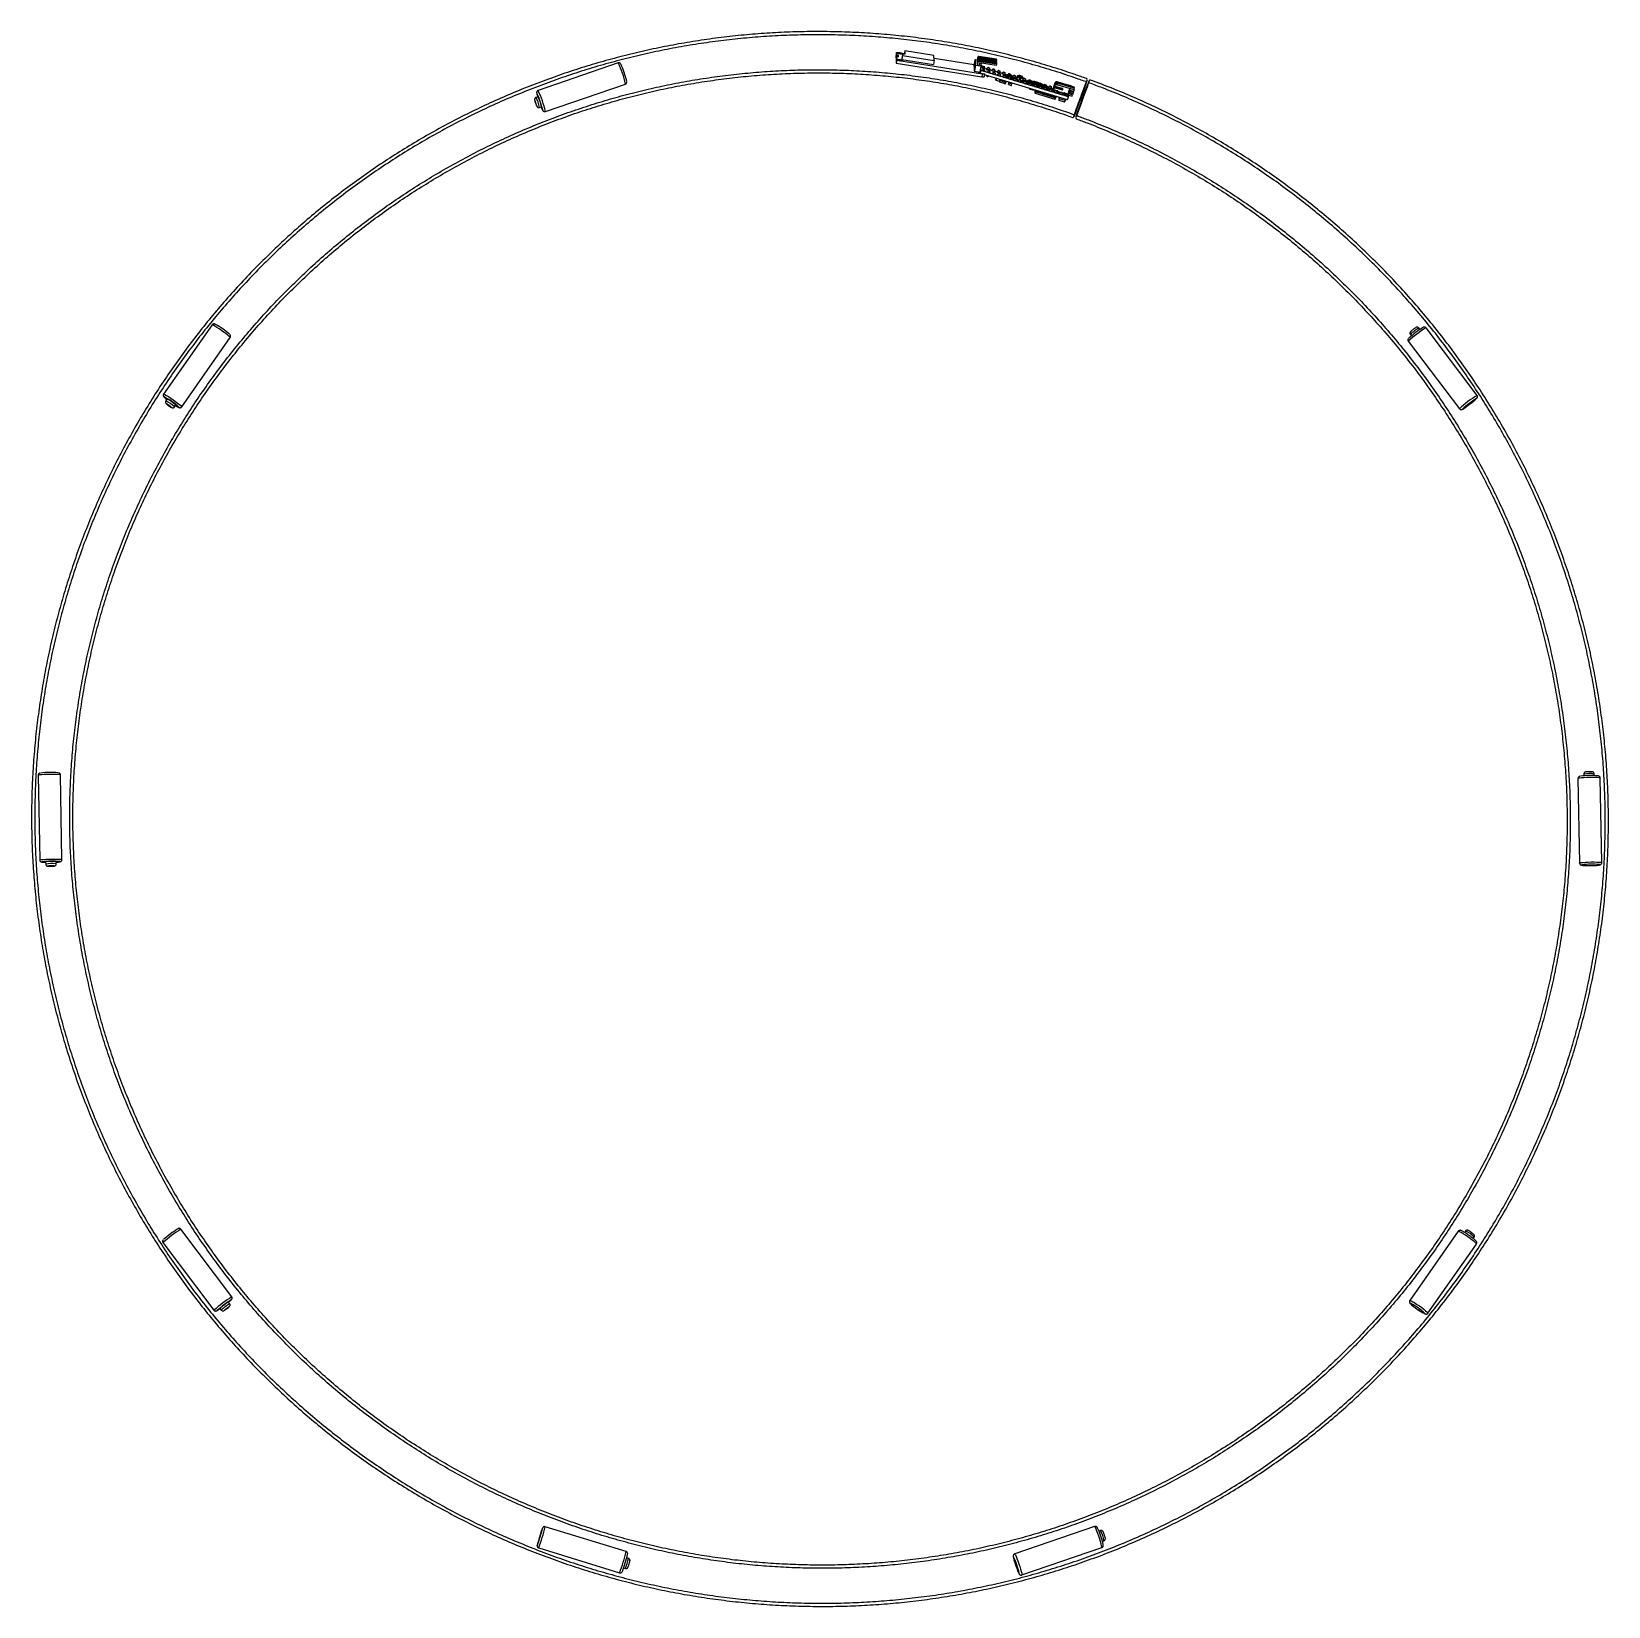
# Model space of a CAD drawing. Header units: millimetres. Extents: x -429 to 315, y -368 to 376.
import ezdxf

# ---------------------------------------------------------------- set-up
doc = ezdxf.new("R2010")
doc.units = ezdxf.units.MM

msp = doc.modelspace()

# ---------------------------------------------------------------- linework, layer by layer
at = {"color": 7, "linetype": 'Continuous', "lineweight": 25}
for p, q in [((-20.78, 365.97), (-21.01, 364.6)), ((-20.77, 364.86), (-20.99, 363.5)), ((-20.78, 365.97), (-19.8, 365.97)), ((-20.77, 364.86), (-20.78, 365.97)), ((-19.98, 364.74), (-20.77, 364.86)), ((-19.8, 365.97), (-17.16, 365.55)), ((-17.92, 365.12), (-18.24, 363.17)), ((-16.94, 365.28), (-17.92, 365.12)), ((-17.92, 365.12), (-17.92, 364.57)), ((-16.96, 366.78), (-17.21, 365.24)), ((-16.96, 366.78), (-16.94, 365.28)), ((-3.14, 364.58), (-16.96, 366.78)), ((-152.24, 361.05), (-190.03, 348.07)), ((-20.99, 363.5), (-21.01, 364.6)), ((-20.86, 363.48), (-20.99, 363.5)), ((-20.76, 364.08), (-20.98, 362.71)), ((-20.98, 362.71), (-20.96, 360.98)), ((-20.73, 362.34), (-20.96, 360.98)), ((-20.96, 360.98), (19.52, 354.54)), ((-20.76, 364.08), (-20.73, 362.34)), ((-20.76, 364.08), (-19.97, 363.95)), ((-20.73, 362.34), (19.74, 355.9)), ((-19.98, 364.74), (-20.1, 363.97)), ((-19.97, 363.95), (-19.98, 364.74)), ((-17.92, 364.57), (-18.24, 362.62)), ((-18.24, 363.17), (-18.24, 362.62)), ((-18.24, 362.62), (-3.43, 360.27)), ((-17.92, 364.57), (-3.11, 362.22)), ((-3.11, 362.22), (-3.43, 360.27)), ((-3.11, 362.22), (-3.14, 364.58)), ((-3.12, 363.31), (15.87, 360.29)), ((16.23, 362.48), (15.75, 359.55)), ((16.23, 362.48), (15.75, 359.55)), ((15.75, 359.55), (15.75, 359.55)), ((15.75, 359.55), (15.76, 359.27)), ((16.23, 362.19), (15.76, 359.27)), ((16.24, 362.03), (15.76, 359.11)), ((16.24, 362.03), (15.76, 359.11)), ((16.24, 361.79), (15.76, 358.86)), ((16.24, 361.63), (15.76, 358.7)), ((16.24, 361.63), (15.76, 358.7)), ((15.76, 359.11), (15.76, 359.11)), ((15.76, 359.11), (15.76, 358.86)), ((15.76, 358.7), (15.76, 358.7)), ((15.76, 358.7), (15.77, 358.46)), ((16.24, 361.38), (15.77, 358.46)), ((16.25, 361.22), (15.77, 358.3)), ((16.25, 361.22), (15.77, 358.3)), ((16.25, 360.98), (15.77, 358.05)), ((16.25, 360.82), (15.77, 357.89)), ((16.25, 360.82), (15.77, 357.89)), ((15.77, 358.3), (15.77, 358.3)), ((15.77, 358.3), (15.77, 358.05)), ((15.77, 357.89), (15.77, 357.89)), ((15.77, 357.89), (15.78, 357.65)), ((16.26, 360.57), (15.78, 357.65)), ((16.26, 360.41), (15.78, 357.49)), ((16.26, 360.41), (15.78, 357.49)), ((16.26, 360.13), (15.78, 357.2)), ((15.78, 357.49), (15.78, 357.49)), ((15.78, 357.49), (15.78, 357.2)), ((16.51, 360.05), (16.03, 357.12)), ((16.23, 362.48), (16.23, 362.19)), ((16.24, 362.03), (16.24, 361.79)), ((16.24, 361.63), (16.24, 361.38)), ((16.25, 361.22), (16.25, 360.98)), ((16.25, 360.82), (16.26, 360.57)), ((16.26, 360.41), (16.26, 360.13)), ((16.48, 362.11), (16.47, 362.03)), ((16.49, 361.71), (16.47, 361.63)), ((17.34, 362.34), (16.48, 362.48)), ((16.48, 362.11), (16.48, 362.03)), ((16.49, 361.3), (16.48, 361.23)), ((16.49, 361.71), (16.49, 361.63)), ((16.49, 361.3), (16.49, 361.22)), ((16.5, 360.9), (16.49, 360.82)), ((16.5, 360.49), (16.49, 360.42)), ((16.5, 360.9), (16.5, 360.82)), ((16.5, 360.49), (16.5, 360.41)), ((16.51, 360.05), (18.98, 359.66)), ((17.57, 363.78), (17.32, 362.22)), ((17.57, 363.66), (17.32, 362.1)), ((17.58, 363.37), (17.32, 361.81)), ((17.58, 363.24), (17.32, 361.68)), ((17.32, 362.22), (17.32, 362.1)), ((17.32, 362.1), (17.37, 362.09)), ((17.32, 361.81), (17.32, 361.68)), ((17.32, 361.68), (17.37, 361.68)), ((17.58, 362.96), (17.33, 361.4)), ((17.58, 362.83), (17.33, 361.27)), ((17.59, 362.55), (17.33, 360.99)), ((17.33, 361.4), (17.33, 361.27)), ((17.33, 361.27), (17.38, 361.26)), ((17.33, 360.99), (17.34, 360.86)), ((17.59, 362.42), (17.34, 360.86)), ((17.59, 362.13), (17.34, 360.57)), ((17.6, 362.01), (17.34, 360.45)), ((17.6, 361.72), (17.34, 360.16)), ((17.34, 360.86), (17.38, 360.85)), ((17.34, 360.57), (17.34, 360.45)), ((17.34, 360.45), (17.39, 360.44)), ((17.34, 360.16), (17.35, 360.03)), ((17.6, 361.59), (17.35, 360.03)), ((17.35, 360.03), (18.14, 359.91)), ((17.57, 363.66), (17.57, 363.78)), ((17.58, 363.24), (17.58, 363.37)), ((17.58, 362.83), (17.58, 362.96)), ((17.59, 362.42), (17.59, 362.55)), ((17.6, 362.01), (17.59, 362.13)), ((17.6, 361.59), (17.6, 361.72)), ((18.03, 364.11), (18.03, 363.98)), ((26.32, 362.79), (18.03, 364.11)), ((18.03, 363.98), (26.32, 362.67)), ((18.04, 363.7), (18.04, 363.57)), ((26.33, 362.38), (18.04, 363.7)), ((18.04, 363.57), (26.33, 362.25)), ((18.04, 363.29), (18.04, 363.16)), ((26.33, 361.97), (18.04, 363.29)), ((18.04, 363.16), (26.34, 361.84)), ((18.05, 362.87), (18.05, 362.75)), ((26.34, 361.55), (18.05, 362.87)), ((18.05, 362.75), (26.34, 361.43)), ((18.05, 362.46), (18.05, 362.33)), ((26.35, 361.14), (18.05, 362.46)), ((18.05, 362.33), (26.35, 361.01)), ((18.06, 362.05), (18.06, 361.92)), ((26.35, 360.73), (18.06, 362.05)), ((18.06, 361.92), (26.35, 360.6)), ((18.33, 361.08), (18.14, 359.91)), ((26.23, 359.82), (18.33, 361.08)), ((18.98, 359.66), (18.5, 356.73)), ((18.65, 356.16), (19.08, 357.56)), ((18.76, 356.81), (19.22, 359.65)), ((18.96, 360.83), (18.96, 360.91)), ((18.97, 360.43), (18.97, 360.5)), ((18.97, 360.02), (18.97, 360.1)), ((18.99, 358.2), (19.08, 357.56)), ((60.41, 345.13), (19.08, 357.56)), ((19.15, 359.2), (19.54, 359.08)), ((19.18, 360.77), (19.21, 360.91)), ((19.19, 360.37), (19.21, 360.5)), ((19.2, 359.96), (19.22, 360.1)), ((19.21, 360.91), (19.21, 360.94)), ((19.21, 360.5), (19.21, 360.75)), ((19.22, 360.1), (19.21, 360.35)), ((19.22, 359.66), (19.22, 359.94)), ((19.22, 359.76), (19.69, 359.68)), ((19.69, 359.68), (20.68, 359.37)), ((20.69, 358.5), (20.68, 359.37)), ((20.69, 358.73), (21.76, 358.41)), ((21.67, 358.34), (21.67, 358.33)), ((22.99, 358.65), (22.97, 358.58)), ((22.99, 358.65), (23.03, 358.74)), ((23.3, 357.95), (24.19, 357.68)), ((23.33, 357.82), (23.33, 357.83)), ((24.1, 357.61), (24.1, 357.6)), ((25.42, 357.92), (25.4, 357.85)), ((25.42, 357.92), (25.46, 358.01)), ((26.35, 360.6), (26.23, 359.82)), ((26.32, 362.67), (26.28, 362.39)), ((26.33, 362.25), (26.28, 361.97)), ((26.34, 361.84), (26.29, 361.56)), ((26.34, 361.43), (26.3, 361.15)), ((26.35, 361.01), (26.3, 360.74)), ((26.32, 362.79), (26.32, 362.67)), ((26.33, 362.38), (26.33, 362.25)), ((26.33, 361.97), (26.34, 361.84)), ((26.34, 361.55), (26.34, 361.43)), ((26.35, 361.14), (26.35, 361.01)), ((26.35, 360.73), (26.35, 360.6)), ((-186.62, 338.14), (-148.83, 351.12)), ((16.03, 357.12), (18.5, 356.73)), ((19.74, 355.9), (19.52, 354.54)), ((19.52, 354.54), (20.5, 354.54)), ((19.74, 355.9), (20.73, 355.9)), ((20.31, 356.08), (20.24, 356.16)), ((20.73, 355.9), (20.5, 354.54)), ((59.95, 343.6), (20.65, 355.43)), ((20.73, 355.9), (20.72, 356.09)), ((21.86, 356.94), (22.15, 356.86)), ((21.86, 356.94), (21.86, 356.93)), ((21.88, 356.77), (21.86, 356.93)), ((21.89, 356.78), (21.88, 356.77)), ((21.88, 356.77), (23.57, 356.26)), ((23.23, 357.22), (23.19, 357.1)), ((23.29, 356.51), (23.55, 356.43)), ((23.57, 356.27), (23.57, 356.26)), ((24.32, 356.13), (24.31, 356.12)), ((25.64, 356.42), (25.68, 356.53)), ((25.73, 357.22), (26.62, 356.95)), ((25.76, 357.09), (25.76, 357.1)), ((25.98, 355.61), (25.98, 355.62)), ((26.08, 353.79), (26.06, 353.39)), ((26.15, 352.8), (26.06, 353.39)), ((26.2, 353.76), (26.15, 352.8)), ((27.94, 352.26), (26.15, 352.8)), ((26.53, 356.88), (26.53, 356.87)), ((26.75, 355.4), (26.74, 355.39)), ((27.85, 357.18), (27.83, 357.12)), ((27.85, 357.18), (27.89, 357.28)), ((27.9, 352.09), (28.04, 352.69)), ((27.92, 351.94), (27.9, 352.09)), ((27.92, 351.94), (28.13, 352.81)), ((30.55, 351.15), (27.92, 351.94)), ((27.94, 352.99), (28.01, 353.21)), ((27.95, 352.96), (27.94, 352.99)), ((27.94, 352.92), (27.94, 352.89)), ((27.98, 353.05), (27.95, 352.96)), ((27.95, 352.84), (27.96, 352.81)), ((27.96, 352.87), (28.06, 353.2)), ((27.96, 352.9), (27.99, 353)), ((27.96, 352.87), (27.96, 352.9)), ((27.96, 352.87), (28.1, 352.83)), ((27.99, 353), (27.98, 353.05)), ((28.11, 352.83), (28.06, 352.68)), ((28.09, 352.68), (28.06, 352.68)), ((28.07, 355.69), (28.11, 355.8)), ((28.13, 352.82), (28.09, 352.68)), ((28.1, 352.83), (28.2, 353.16)), ((28.12, 352.85), (28.11, 352.85)), ((28.13, 352.82), (28.11, 352.83)), ((28.11, 352.83), (28.11, 352.83)), ((28.13, 352.81), (28.12, 352.89)), ((28.12, 352.85), (28.13, 352.82)), ((28.13, 352.81), (28.25, 353.14)), ((28.88, 352.59), (28.13, 352.81)), ((28.16, 356.49), (29.05, 356.22)), ((28.19, 356.36), (28.19, 356.37)), ((28.41, 354.88), (28.41, 354.89)), ((28.87, 352.56), (28.89, 352.44)), ((28.98, 352.92), (28.88, 352.57)), ((28.98, 352.92), (28.88, 352.57)), ((28.88, 352.57), (28.89, 352.45)), ((28.88, 352.57), (28.88, 352.57)), ((28.89, 352.45), (29.03, 352.91)), ((29.05, 352.9), (28.91, 352.44)), ((28.91, 352.44), (29.3, 352.33)), ((28.91, 352.43), (29.3, 352.31)), ((28.96, 356.15), (28.96, 356.14)), ((29.18, 354.66), (29.17, 354.65)), ((29.3, 352.33), (29.44, 352.78)), ((29.32, 352.32), (29.46, 352.78)), ((29.32, 352.32), (30.38, 352.01)), ((30.08, 351.29), (30.09, 351.34)), ((30.09, 351.34), (30.57, 351.2)), ((30.28, 356.45), (30.26, 356.39)), ((30.28, 356.45), (30.32, 356.55)), ((30.37, 352.01), (30.37, 352)), ((30.38, 352.01), (30.51, 352.46)), ((30.39, 351.98), (30.78, 351.86)), ((30.53, 352.45), (30.4, 352)), ((30.4, 352), (30.79, 351.88)), ((30.5, 354.96), (30.54, 355.07)), ((30.55, 351.15), (30.86, 351.99)), ((30.59, 355.76), (31.48, 355.49)), ((30.62, 355.63), (30.62, 355.64)), ((30.68, 355.43), (30.68, 355.42)), ((30.68, 355.42), (30.7, 355.28)), ((30.7, 355.29), (30.7, 355.28)), ((30.7, 355.28), (31.62, 355)), ((30.73, 355.1), (30.73, 355.09)), ((30.73, 355.09), (30.75, 354.94)), ((30.75, 354.95), (30.75, 354.94)), ((30.75, 354.94), (31.67, 354.67)), ((30.78, 354.76), (30.78, 354.75)), ((30.78, 354.75), (30.8, 354.6)), ((30.79, 351.88), (30.93, 352.34)), ((30.8, 354.61), (30.8, 354.6)), ((30.8, 354.6), (31.69, 354.34)), ((30.81, 351.88), (30.94, 352.33)), ((30.81, 351.86), (30.83, 351.85)), ((30.82, 354.49), (30.82, 354.48)), ((30.82, 354.48), (30.84, 354.34)), ((30.88, 351.99), (30.83, 351.85)), ((30.84, 354.35), (30.84, 354.34)), ((30.84, 354.34), (31.76, 354.06)), ((30.84, 354.15), (30.84, 354.16)), ((30.86, 351.99), (30.84, 352)), ((30.86, 351.99), (30.95, 352.33)), ((30.86, 352), (30.88, 351.99)), ((30.87, 352.02), (30.87, 352.02)), ((30.88, 351.99), (30.87, 352.02)), ((30.88, 351.99), (30.98, 352.32)), ((30.88, 352.02), (30.9, 352.12)), ((30.88, 351.99), (30.88, 352.02)), ((31.02, 351.95), (30.88, 351.99)), ((30.9, 352.12), (30.9, 352.14)), ((31.02, 351.95), (31.12, 352.28)), ((31.39, 355.41), (31.39, 355.4)), ((31.6, 355.44), (31.51, 355.16)), ((31.6, 355.44), (31.51, 355.16)), ((31.51, 355.16), (31.51, 355.16)), ((31.61, 355.4), (31.52, 355.12)), ((31.61, 355.37), (31.52, 355.09)), ((31.58, 355.32), (31.54, 355.24)), ((31.62, 355.33), (31.56, 355.14)), ((31.56, 355.14), (31.59, 355.29)), ((31.65, 355.11), (31.56, 354.82)), ((31.65, 355.11), (31.56, 354.82)), ((31.56, 354.82), (31.57, 354.78)), ((31.56, 354.82), (31.56, 354.82)), ((31.66, 355.07), (31.57, 354.78)), ((31.66, 355.04), (31.57, 354.75)), ((31.63, 354.98), (31.59, 354.9)), ((31.6, 355.44), (31.61, 355.4)), ((31.67, 355.31), (31.6, 355.1)), ((31.67, 355.07), (31.6, 355.1)), ((31.61, 353.93), (31.6, 353.92)), ((31.61, 355.37), (31.62, 355.33)), ((31.67, 355), (31.61, 354.8)), ((31.61, 354.8), (31.63, 354.95)), ((31.7, 354.77), (31.61, 354.48)), ((31.7, 354.77), (31.61, 354.48)), ((31.61, 354.48), (31.62, 354.44)), ((31.61, 354.48), (31.61, 354.48)), ((31.71, 354.7), (31.62, 354.41)), ((31.68, 354.64), (31.64, 354.58)), ((32.99, 355.03), (31.65, 355.43)), ((31.65, 355.11), (31.66, 355.07)), ((31.71, 354.98), (31.65, 354.76)), ((31.68, 354.74), (31.65, 354.76)), ((31.71, 354.73), (31.65, 354.54)), ((31.72, 354.66), (31.65, 354.45)), ((31.65, 354.45), (31.68, 354.61)), ((31.74, 354.5), (31.65, 354.21)), ((31.74, 354.5), (31.65, 354.21)), ((31.65, 354.21), (31.66, 354.17)), ((31.65, 354.21), (31.65, 354.21)), ((31.66, 355.04), (31.67, 355)), ((31.75, 354.46), (31.66, 354.17)), ((31.75, 354.43), (31.66, 354.14)), ((31.67, 355.31), (33.48, 354.77)), ((31.72, 354.38), (31.68, 354.3)), ((31.76, 354.64), (31.69, 354.41)), ((31.76, 354.39), (31.69, 354.18)), ((31.69, 354.18), (31.72, 354.35)), ((33.04, 354.7), (31.7, 355.1)), ((31.7, 354.77), (31.71, 354.73)), ((31.71, 354.98), (33.53, 354.43)), ((31.71, 354.7), (31.72, 354.66)), ((31.8, 354.37), (31.73, 354.14)), ((31.8, 354.11), (31.73, 354.14)), ((31.74, 354.5), (31.75, 354.46)), ((32.65, 354.49), (31.75, 354.76)), ((31.75, 354.43), (31.76, 354.39)), ((31.76, 354.64), (32.35, 354.46)), ((32.15, 354.38), (31.79, 354.49)), ((31.8, 354.37), (32.04, 354.3)), ((32.06, 355.8), (31.84, 355.37)), ((31.84, 355.37), (31.86, 355.26)), ((31.84, 355.37), (31.86, 355.37)), ((31.86, 355.37), (32.08, 355.8)), ((31.86, 355.26), (32.08, 355.7)), ((31.88, 355.25), (31.86, 355.26)), ((32.1, 355.69), (31.88, 355.25)), ((32.11, 355.46), (31.89, 355.04)), ((31.89, 355.34), (31.9, 355.28)), ((32.58, 355.14), (31.89, 355.34)), ((31.89, 355.34), (31.89, 355.33)), ((31.89, 355.33), (31.9, 355.27)), ((31.89, 355.04), (31.91, 354.92)), ((31.89, 355.04), (31.91, 355.03)), ((31.9, 355.28), (32.13, 355.21)), ((31.9, 355.28), (31.9, 355.27)), ((31.9, 355.27), (32.13, 355.2)), ((31.91, 355.03), (32.13, 355.46)), ((31.91, 354.92), (32.12, 355.36)), ((31.93, 354.91), (31.91, 354.92)), ((32.15, 355.35), (31.93, 354.91)), ((32, 355.21), (31.94, 355.02)), ((32.16, 355.12), (31.94, 354.7)), ((31.94, 355.01), (31.94, 355)), ((31.94, 355.01), (31.95, 354.94)), ((32.62, 354.8), (31.94, 355.01)), ((31.94, 355), (31.95, 354.93)), ((31.94, 354.7), (31.96, 354.58)), ((31.94, 354.7), (31.96, 354.69)), ((31.95, 354.94), (31.95, 354.93)), ((31.95, 354.94), (32.18, 354.87)), ((31.95, 354.93), (32.18, 354.86)), ((31.96, 354.69), (32.18, 355.12)), ((31.96, 354.58), (32.18, 355.02)), ((31.98, 354.57), (31.96, 354.58)), ((31.98, 355.32), (31.98, 355.33)), ((32.2, 355.01), (31.98, 354.57)), ((32.2, 354.86), (31.98, 354.43)), ((31.98, 354.43), (32, 354.31)), ((31.98, 354.43), (32, 354.43)), ((32.05, 354.88), (31.99, 354.68)), ((31.99, 354.67), (32, 354.6)), ((32.36, 354.56), (31.99, 354.67)), ((31.99, 354.67), (31.99, 354.66)), ((31.99, 354.66), (32, 354.59)), ((32, 355.21), (32, 355.24)), ((32, 354.43), (32.22, 354.85)), ((32, 354.31), (32.21, 354.76)), ((32, 354.6), (32, 354.59)), ((32, 354.6), (32.23, 354.53)), ((32, 354.59), (32.23, 354.52)), ((32.02, 354.31), (32, 354.31)), ((32.17, 351.87), (32.01, 351.19)), ((32.17, 351.87), (32.01, 351.19)), ((32.01, 351.19), (32.05, 350.94)), ((32.01, 351.19), (32.01, 351.19)), ((32.01, 351.17), (32.05, 350.92)), ((32.23, 354.75), (32.02, 354.31)), ((32.03, 354.98), (32.03, 355)), ((32.03, 354.4), (32.03, 354.39)), ((32.03, 354.4), (32.04, 354.34)), ((32.13, 354.37), (32.03, 354.4)), ((32.03, 354.39), (32.04, 354.33)), ((32.04, 354.34), (32.04, 354.33)), ((32.04, 354.34), (32.08, 354.33)), ((32.04, 354.33), (32.13, 354.3)), ((32.05, 354.88), (32.05, 354.9)), ((32.05, 350.94), (32.21, 351.61)), ((32.09, 355.81), (32.06, 355.8)), ((32.08, 355.7), (32.06, 355.8)), ((32.08, 355.8), (32.06, 355.8)), ((32.1, 354.54), (32.06, 354.41)), ((32.09, 355.81), (32.08, 355.8)), ((32.08, 355.8), (33.31, 355.42)), ((32.11, 355.71), (32.08, 355.7)), ((32.08, 355.7), (32.1, 355.69)), ((32.08, 354.64), (32.08, 354.66)), ((32.08, 350.88), (33.38, 350.49)), ((32.09, 355.81), (32.11, 355.71)), ((33.31, 355.44), (32.09, 355.81)), ((32.11, 355.71), (32.1, 355.69)), ((33.33, 355.32), (32.1, 355.69)), ((32.1, 354.54), (32.1, 354.56)), ((32.25, 351.59), (32.1, 350.92)), ((32.1, 350.92), (33.39, 350.53)), ((32.11, 355.71), (33.33, 355.34)), ((32.14, 355.47), (32.11, 355.46)), ((32.12, 355.36), (32.11, 355.46)), ((32.13, 355.46), (32.11, 355.46)), ((32.16, 355.37), (32.12, 355.36)), ((32.12, 355.36), (32.15, 355.35)), ((32.12, 354.37), (32.12, 354.39)), ((32.14, 355.47), (32.13, 355.46)), ((32.13, 355.46), (33.36, 355.09)), ((32.13, 355.21), (32.67, 355.1)), ((32.13, 355.21), (32.13, 355.2)), ((32.13, 355.2), (32.51, 355.12)), ((32.14, 355.47), (32.16, 355.37)), ((33.36, 355.11), (32.14, 355.47)), ((32.16, 355.37), (32.15, 355.35)), ((33.38, 354.98), (32.15, 355.35)), ((32.16, 355.37), (33.38, 355.01)), ((32.19, 355.13), (32.16, 355.12)), ((32.18, 355.02), (32.16, 355.12)), ((32.18, 355.12), (32.16, 355.12)), ((32.2, 351.95), (32.17, 351.87)), ((32.2, 351.95), (32.17, 351.87)), ((32.21, 351.61), (32.17, 351.87)), ((32.19, 355.13), (32.18, 355.12)), ((32.18, 355.12), (33.41, 354.75)), ((32.21, 355.03), (32.18, 355.02)), ((32.18, 355.02), (32.2, 355.01)), ((32.18, 354.87), (32.18, 354.86)), ((32.18, 354.87), (32.72, 354.77)), ((32.18, 354.86), (32.56, 354.79)), ((32.19, 355.13), (32.21, 355.03)), ((33.41, 354.77), (32.19, 355.13)), ((32.21, 355.03), (32.2, 355.01)), ((33.43, 354.64), (32.2, 355.01)), ((32.23, 354.87), (32.2, 354.86)), ((32.21, 354.76), (32.2, 354.86)), ((32.22, 354.85), (32.2, 354.86)), ((32.21, 355.03), (33.43, 354.67)), ((32.25, 354.77), (32.21, 354.76)), ((32.21, 354.76), (32.23, 354.75)), ((32.21, 351.61), (32.32, 351.92)), ((32.23, 354.87), (32.22, 354.85)), ((32.22, 354.85), (33.45, 354.48)), ((32.23, 354.87), (32.25, 354.77)), ((33.45, 354.5), (32.23, 354.87)), ((32.25, 354.77), (32.23, 354.75)), ((33.47, 354.38), (32.23, 354.75)), ((32.23, 354.53), (32.23, 354.52)), ((32.23, 354.53), (32.36, 354.51)), ((32.23, 354.52), (32.36, 354.5)), ((32.25, 354.77), (33.47, 354.4)), ((32.37, 351.9), (32.25, 351.59)), ((32.69, 351.47), (32.25, 351.59)), ((32.51, 355.13), (32.83, 355)), ((32.71, 355.08), (32.51, 355.13)), ((32.51, 355.13), (32.51, 355.12)), ((32.51, 355.12), (32.83, 354.99)), ((32.56, 354.79), (32.56, 354.78)), ((32.56, 354.79), (32.88, 354.66)), ((32.76, 354.75), (32.56, 354.79)), ((32.56, 354.78), (32.87, 354.65)), ((32.67, 355.1), (32.58, 355.14)), ((32.72, 354.77), (32.62, 354.8)), ((32.67, 355.1), (32.66, 355.09)), ((32.71, 355.72), (32.69, 355.66)), ((32.69, 351.47), (32.72, 351.59)), ((32.69, 351.46), (32.69, 351.47)), ((32.69, 351.45), (33.21, 351.3)), ((32.71, 355.72), (32.75, 355.81)), ((32.72, 355.1), (32.71, 355.08)), ((32.71, 355.08), (32.71, 355.05)), ((32.72, 355.07), (32.71, 355.05)), ((32.71, 355.05), (32.9, 355)), ((32.72, 354.77), (32.71, 354.76)), ((32.72, 355.1), (32.72, 355.07)), ((32.81, 355.07), (32.72, 355.1)), ((32.72, 355.07), (32.91, 355.01)), ((32.72, 351.59), (32.72, 351.57)), ((32.73, 351.58), (32.72, 351.59)), ((32.72, 351.57), (32.72, 351.57)), ((32.74, 351.62), (32.79, 351.78)), ((32.79, 351.77), (32.74, 351.61)), ((33.27, 351.45), (32.74, 351.61)), ((32.76, 354.76), (32.77, 354.74)), ((32.86, 354.73), (32.76, 354.76)), ((32.76, 354.76), (32.76, 354.74)), ((32.76, 354.74), (32.76, 354.72)), ((32.77, 354.74), (32.76, 354.72)), ((32.76, 354.72), (32.95, 354.66)), ((32.77, 354.74), (32.96, 354.68)), ((32.81, 355.06), (32.8, 355.06)), ((32.91, 355.04), (32.82, 355.07)), ((32.83, 355), (33.24, 354.88)), ((32.83, 355), (32.83, 354.99)), ((32.83, 354.99), (33, 354.94)), ((32.86, 354.72), (32.85, 354.72)), ((32.96, 354.7), (32.87, 354.73)), ((32.88, 354.66), (32.87, 354.65)), ((32.87, 354.65), (33.05, 354.6)), ((32.88, 354.66), (33.29, 354.54)), ((32.91, 355.01), (32.9, 355)), ((32.91, 354.38), (32.9, 354.38)), ((32.9, 354.35), (33, 354.32)), ((32.91, 355.01), (32.91, 355.04)), ((32.99, 355.01), (32.91, 355.03)), ((32.91, 354.39), (32.91, 354.39)), ((32.91, 354.37), (33.01, 354.34)), ((33.09, 354.36), (32.92, 354.41)), ((32.96, 354.38), (32.92, 354.39)), ((32.93, 354.23), (32.97, 354.34)), ((32.96, 354.68), (32.95, 354.66)), ((32.96, 354.68), (32.96, 354.7)), ((33.04, 354.67), (32.96, 354.69)), ((32.99, 355.04), (32.99, 355.01)), ((33.18, 354.98), (32.99, 355.04)), ((32.99, 355.04), (32.99, 355.03)), ((32.99, 355.03), (32.99, 355.01)), ((33.23, 354.94), (32.99, 355.01)), ((32.99, 355.01), (32.99, 355.01)), ((33.01, 354.36), (32.99, 354.37)), ((32.99, 354.31), (33.34, 354.2)), ((33, 354.95), (33.01, 354.92)), ((33, 354.95), (33, 354.94)), ((33, 354.94), (33, 354.91)), ((33.01, 354.92), (33, 354.91)), ((33, 354.91), (33.19, 354.86)), ((33.01, 354.34), (33, 354.32)), ((33, 354.29), (33.1, 354.26)), ((33.01, 354.92), (33.2, 354.87)), ((33.01, 354.34), (33.01, 354.36)), ((33.09, 354.33), (33.01, 354.35)), ((33.58, 354.09), (33.01, 354.26)), ((33.04, 354.7), (33.04, 354.67)), ((33.04, 354.7), (33.04, 354.69)), ((33.23, 354.64), (33.04, 354.7)), ((33.04, 354.69), (33.04, 354.67)), ((33.28, 354.6), (33.04, 354.68)), ((33.04, 354.68), (33.04, 354.67)), ((33.05, 354.61), (33.05, 354.59)), ((33.05, 354.61), (33.05, 354.6)), ((33.05, 354.6), (33.05, 354.58)), ((33.05, 354.59), (33.25, 354.53)), ((33.05, 354.59), (33.05, 354.58)), ((33.05, 354.58), (33.24, 354.52)), ((33.05, 354.07), (33.05, 354.1)), ((33.13, 354.06), (33.05, 354.08)), ((33.13, 354.09), (33.07, 354.1)), ((33.15, 354.87), (33.09, 354.68)), ((33.09, 354.36), (33.09, 354.33)), ((33.28, 354.3), (33.09, 354.36)), ((33.09, 354.36), (33.09, 354.35)), ((33.09, 354.35), (33.09, 354.33)), ((33.33, 354.26), (33.09, 354.34)), ((33.09, 354.34), (33.09, 354.33)), ((33.1, 354.27), (33.1, 354.26)), ((33.1, 354.27), (33.1, 354.25)), ((33.1, 354.26), (33.1, 354.24)), ((33.1, 354.25), (33.1, 354.24)), ((33.1, 354.25), (33.3, 354.19)), ((33.1, 354.24), (33.29, 354.18)), ((33.1, 354.02), (33.38, 353.93)), ((33.1, 354.01), (33.14, 354)), ((33.62, 353.82), (33.11, 353.98)), ((33.13, 354.09), (33.12, 354.08)), ((33.12, 354.08), (33.13, 354.06)), ((33.13, 354.09), (33.13, 354.06)), ((33.32, 354.04), (33.13, 354.09)), ((33.37, 354), (33.13, 354.07)), ((33.13, 354.07), (33.13, 354.06)), ((33.2, 354.53), (33.14, 354.35)), ((33.14, 354.01), (33.14, 354)), ((33.14, 354.01), (33.14, 353.98)), ((33.14, 354), (33.14, 353.97)), ((33.14, 353.98), (33.14, 353.97)), ((33.14, 353.98), (33.34, 353.92)), ((33.14, 353.97), (33.33, 353.91)), ((33.15, 354.87), (33.15, 354.87)), ((33.18, 354.95), (33.18, 354.98)), ((33.18, 354.98), (33.91, 354.76)), ((33.18, 354.97), (33.46, 354.89)), ((33.2, 354.87), (33.19, 354.89)), ((33.19, 354.88), (33.24, 354.87)), ((33.2, 354.87), (33.19, 354.86)), ((33.2, 354.53), (33.2, 354.53)), ((33.55, 353.59), (33.2, 353.66)), ((33.25, 354.19), (33.21, 354.07)), ((33.29, 353.92), (33.21, 353.67)), ((33.21, 353.62), (34.19, 353.33)), ((33.64, 351.18), (33.22, 351.31)), ((33.24, 354.88), (33.23, 354.94)), ((33.23, 354.62), (33.23, 354.64)), ((33.23, 354.64), (33.51, 354.55)), ((33.24, 354.88), (33.24, 354.87)), ((33.25, 354.53), (33.24, 354.55)), ((33.24, 354.54), (33.29, 354.53)), ((33.25, 354.53), (33.24, 354.52)), ((33.31, 355.42), (33.25, 354.95)), ((33.25, 354.95), (33.27, 354.94)), ((33.25, 354.19), (33.25, 354.19)), ((33.27, 354.94), (33.33, 355.42)), ((33.27, 354.83), (33.33, 355.32)), ((33.29, 354.82), (33.27, 354.94)), ((33.29, 354.82), (33.27, 354.83)), ((33.27, 353.42), (33.27, 353.43)), ((33.32, 351.62), (33.27, 351.45)), ((33.29, 354.54), (33.28, 354.6)), ((33.28, 354.28), (33.28, 354.3)), ((33.28, 354.3), (33.56, 354.21)), ((33.35, 355.31), (33.29, 354.82)), ((33.29, 354.54), (33.29, 354.53)), ((33.3, 354.19), (33.29, 354.21)), ((33.29, 354.2), (33.34, 354.19)), ((33.3, 354.19), (33.29, 354.18)), ((33.29, 353.92), (33.29, 353.93)), ((33.36, 355.09), (33.3, 354.61)), ((33.3, 354.61), (33.32, 354.61)), ((33.33, 355.34), (33.31, 355.44)), ((33.31, 355.42), (33.31, 355.44)), ((33.33, 355.42), (33.31, 355.44)), ((33.33, 355.42), (33.31, 355.42)), ((33.32, 354.61), (33.38, 355.08)), ((33.32, 354.49), (33.38, 354.98)), ((33.34, 354.49), (33.32, 354.61)), ((33.34, 354.49), (33.32, 354.49)), ((33.32, 354.01), (33.32, 354.04)), ((33.32, 354.03), (33.6, 353.94)), ((33.33, 355.42), (33.35, 355.31)), ((33.33, 355.32), (33.33, 355.34)), ((33.35, 355.31), (33.33, 355.34)), ((33.33, 355.32), (33.35, 355.31)), ((33.34, 354.2), (33.33, 354.26)), ((33.34, 353.92), (33.33, 353.95)), ((33.33, 353.94), (33.38, 353.92)), ((33.34, 353.92), (33.33, 353.91)), ((33.4, 354.98), (33.34, 354.49)), ((33.34, 354.2), (33.34, 354.19)), ((33.41, 354.75), (33.35, 354.27)), ((33.35, 354.27), (33.37, 354.27)), ((33.38, 355.01), (33.36, 355.11)), ((33.36, 355.09), (33.36, 355.11)), ((33.38, 355.08), (33.36, 355.11)), ((33.38, 355.08), (33.36, 355.09)), ((33.37, 354.27), (33.43, 354.74)), ((33.37, 354.15), (33.43, 354.64)), ((33.39, 354.15), (33.37, 354.27)), ((33.39, 354.15), (33.37, 354.15)), ((33.38, 353.93), (33.37, 354)), ((33.38, 355.08), (33.4, 354.98)), ((33.38, 354.98), (33.38, 355.01)), ((33.4, 354.98), (33.38, 355.01)), ((33.38, 354.98), (33.4, 354.98)), ((33.38, 353.93), (33.38, 353.92)), ((33.45, 354.64), (33.39, 354.15)), ((33.45, 354.48), (33.39, 354.01)), ((33.39, 354.01), (33.41, 354)), ((33.39, 350.53), (33.64, 351.18)), ((33.43, 354.67), (33.41, 354.77)), ((33.41, 354.75), (33.41, 354.77)), ((33.43, 354.74), (33.41, 354.77)), ((33.43, 354.74), (33.41, 354.75)), ((33.41, 354), (33.47, 354.47)), ((33.41, 353.89), (33.47, 354.38)), ((33.43, 353.88), (33.41, 354)), ((33.43, 353.88), (33.41, 353.89)), ((33.48, 354.77), (33.43, 354.58)), ((33.43, 354.74), (33.45, 354.64)), ((33.43, 354.64), (33.43, 354.67)), ((33.45, 354.64), (33.43, 354.67)), ((33.43, 354.64), (33.45, 354.64)), ((33.49, 354.37), (33.43, 353.88)), ((33.44, 350.52), (33.69, 351.17)), ((33.47, 354.4), (33.45, 354.5)), ((33.45, 354.48), (33.45, 354.5)), ((33.47, 354.47), (33.45, 354.5)), ((33.47, 354.47), (33.45, 354.48)), ((33.47, 354.56), (33.53, 354.76)), ((33.47, 354.47), (33.49, 354.37)), ((33.53, 354.43), (33.47, 354.24)), ((33.47, 354.38), (33.47, 354.4)), ((33.49, 354.37), (33.47, 354.4)), ((33.47, 354.38), (33.49, 354.37)), ((33.51, 354.87), (33.52, 354.83)), ((33.52, 354.83), (33.51, 354.8)), ((33.52, 354.8), (33.53, 354.76)), ((33.52, 354.22), (33.58, 354.42)), ((33.53, 354.27), (33.52, 354.22)), ((33.58, 354.09), (33.54, 353.96)), ((33.62, 353.82), (33.55, 353.59)), ((33.56, 354.53), (33.57, 354.49)), ((33.57, 354.49), (33.56, 354.47)), ((33.57, 354.46), (33.58, 354.42)), ((33.58, 354.41), (34.31, 354.19)), ((33.59, 353.95), (33.63, 354.08)), ((33.6, 353.6), (33.67, 353.81)), ((33.61, 354.19), (33.62, 354.15)), ((33.62, 354.15), (33.61, 354.13)), ((33.62, 354.12), (33.63, 354.08)), ((33.63, 354.08), (34.36, 353.86)), ((33.64, 351.18), (33.71, 351.5)), ((33.65, 353.92), (33.66, 353.88)), ((33.66, 353.88), (33.65, 353.86)), ((33.65, 353.75), (34.41, 353.52)), ((33.66, 353.85), (33.67, 353.81)), ((33.69, 351.17), (33.76, 351.48)), ((33.82, 354.68), (33.82, 354.67)), ((34.04, 353.2), (34.03, 353.19)), ((34.31, 354.2), (34.31, 354.19)), ((34.36, 353.87), (34.36, 353.86)), ((34.41, 353.53), (34.41, 353.52)), ((35.14, 354.99), (35.12, 354.92)), ((35.14, 354.99), (35.18, 355.08)), ((35.36, 353.5), (35.4, 353.61)), ((35.45, 354.29), (35.97, 354.14)), ((35.48, 354.17), (35.48, 354.18)), ((35.7, 352.69), (35.7, 352.7)), ((35.82, 353.49), (36.11, 354.44)), ((35.82, 353.49), (35.85, 353.31)), ((36.19, 354.76), (35.84, 353.59)), ((35.84, 353.57), (36.16, 354.62)), ((35.95, 353.97), (35.84, 353.59)), ((35.84, 353.59), (35.84, 353.57)), ((35.84, 353.57), (35.84, 353.57)), ((36.14, 354.26), (35.85, 353.31)), ((35.93, 353.28), (35.85, 353.31)), ((35.87, 353.35), (36.23, 354.52)), ((36.19, 354.42), (35.87, 353.37)), ((35.99, 353.73), (35.87, 353.35)), ((35.87, 353.37), (35.87, 353.35)), ((35.87, 353.35), (35.95, 353.26)), ((36.21, 354.92), (35.95, 354.06)), ((35.96, 354), (35.95, 354.06)), ((35.95, 353.26), (36.07, 353.64)), ((36.09, 353.22), (35.95, 353.26)), ((36.22, 354.86), (35.96, 354)), ((35.96, 354), (35.96, 354)), ((36, 353.71), (35.99, 353.73)), ((36, 353.73), (35.99, 353.73)), ((36, 353.72), (35.99, 353.73)), ((36, 353.75), (36.26, 354.61)), ((36.27, 354.54), (36, 353.69)), ((36, 353.69), (36, 353.75)), ((36.24, 353.61), (36, 353.69)), ((36.1, 353.14), (36.01, 353.24)), ((36.07, 353.64), (36.03, 353.68)), ((36.21, 353.6), (36.07, 353.64)), ((36.09, 353.22), (36.21, 353.6)), ((36.24, 353.61), (36.1, 353.14)), ((36.1, 353.14), (36.31, 353.07)), ((36.19, 354.42), (36.11, 354.44)), ((36.11, 354.44), (36.14, 354.26)), ((36.14, 354.26), (36.14, 354.26)), ((36.16, 354.62), (36.19, 354.42)), ((36.21, 353.6), (36.18, 353.63)), ((36.19, 354.76), (36.23, 354.52)), ((36.21, 354.92), (36.22, 354.86)), ((36.3, 354.9), (36.21, 354.92)), ((36.24, 354.85), (36.22, 354.86)), ((36.23, 354.52), (36.24, 354.55)), ((36.23, 354.52), (36.23, 354.52)), ((36.26, 354.61), (36.27, 354.54)), ((36.5, 354.53), (36.26, 354.61)), ((36.27, 354.54), (37.29, 354.23)), ((36.31, 353.07), (36.32, 353.02)), ((36.32, 353.03), (36.92, 352.85)), ((36.32, 353.03), (36.32, 353.02)), ((36.32, 353.02), (36.91, 352.84)), ((36.47, 352.47), (36.47, 352.46)), ((36.5, 354.93), (36.54, 354.68)), ((36.52, 354.92), (36.5, 354.93)), ((36.54, 354.68), (36.5, 354.54)), ((36.5, 354.54), (36.5, 354.53)), ((36.5, 354.54), (36.51, 354.53)), ((36.51, 354.53), (36.56, 354.68)), ((36.54, 354.68), (36.56, 354.68)), ((36.57, 354.91), (36.59, 354.97)), ((36.59, 354.97), (36.6, 354.9)), ((36.88, 354.88), (36.59, 354.97)), ((36.59, 354.5), (36.63, 354.65)), ((36.59, 354.5), (36.6, 354.44)), ((36.6, 354.9), (36.6, 354.9)), ((36.6, 354.44), (36.64, 354.59)), ((36.63, 354.65), (36.64, 354.59)), ((36.64, 354.59), (37.07, 354.46)), ((36.68, 353.07), (36.64, 352.95)), ((36.64, 352.95), (36.94, 352.87)), ((36.65, 353.05), (36.67, 353.12)), ((37.1, 352.99), (36.67, 353.12)), ((36.68, 353.07), (36.67, 353.12)), ((37.05, 352.96), (36.68, 353.07)), ((36.71, 350.6), (36.72, 350.58)), ((37.42, 350.37), (36.72, 350.58)), ((36.95, 355.09), (36.83, 354.7)), ((36.95, 355.09), (36.83, 354.71)), ((36.95, 355.09), (36.95, 355.09)), ((37.03, 354.31), (37.07, 354.46)), ((37.07, 354.46), (37.07, 354.49)), ((37.29, 354.23), (37.11, 353.61)), ((37.11, 353.63), (37.82, 353.42)), ((37.11, 353.61), (37.82, 353.4)), ((37.38, 354.12), (37.27, 354.16)), ((37.38, 354.12), (37.28, 353.8)), ((37.28, 353.8), (37.29, 353.79)), ((37.29, 354.26), (37.41, 354.23)), ((37.29, 354.23), (37.29, 354.26)), ((37.38, 354.11), (37.29, 353.79)), ((37.29, 353.79), (37.77, 353.64)), ((37.38, 354.11), (37.38, 354.12)), ((37.86, 353.96), (37.38, 354.11)), ((37.41, 354.23), (37.45, 354.37)), ((37.42, 350.37), (37.44, 350.38)), ((37.93, 354.23), (37.45, 354.37)), ((37.77, 353.64), (37.86, 353.96)), ((37.79, 352.76), (37.83, 352.88)), ((37.82, 353.4), (38.01, 354.02)), ((37.82, 353.42), (37.98, 353.94)), ((37.82, 353.42), (37.82, 353.4)), ((37.98, 353.94), (37.87, 353.98)), ((37.92, 352.7), (37.88, 352.58)), ((37.9, 354.08), (38.01, 354.05)), ((37.91, 352.75), (37.92, 352.7)), ((37.96, 352.53), (38.16, 352.48)), ((37.97, 352.52), (38.15, 352.47)), ((38.01, 354.05), (38.01, 354.02)), ((38.01, 354.02), (39.04, 353.71)), ((38.13, 351.95), (38.13, 351.96)), ((38.15, 352.52), (38.39, 352.45)), ((38.16, 352.48), (38.15, 352.47)), ((38.28, 353.97), (38.32, 354.11)), ((38.28, 353.94), (38.32, 354.08)), ((38.28, 353.97), (38.28, 353.94)), ((38.32, 354.11), (38.32, 354.08)), ((38.32, 354.08), (38.75, 353.95)), ((38.39, 352.45), (38.54, 352.92)), ((38.46, 352.5), (38.39, 352.45)), ((38.56, 352.89), (38.44, 352.51)), ((38.44, 352.51), (38.59, 352.47)), ((38.5, 354.19), (38.62, 354.58)), ((38.54, 352.92), (38.78, 352.85)), ((38.7, 354.33), (38.56, 354.37)), ((38.58, 352.91), (38.56, 352.89)), ((38.56, 352.89), (38.7, 352.85)), ((38.7, 352.85), (38.59, 352.47)), ((38.59, 352.47), (38.64, 352.51)), ((38.6, 352.48), (38.62, 352.47)), ((38.63, 352.5), (38.62, 352.47)), ((38.75, 352.86), (38.64, 352.51)), ((38.65, 352.51), (38.75, 352.86)), ((38.71, 354.27), (38.7, 354.33)), ((38.73, 352.87), (38.7, 352.85)), ((38.71, 353.81), (38.75, 353.95)), ((38.75, 353.95), (38.74, 354.01)), ((38.8, 354.23), (38.78, 354.24)), ((38.78, 353.85), (38.82, 354)), ((38.78, 353.85), (38.79, 353.85)), ((39.04, 353.71), (38.78, 352.85)), ((38.84, 353.99), (38.79, 353.85)), ((38.79, 353.84), (38.79, 353.85)), ((38.79, 353.84), (39.03, 353.77)), ((38.8, 354.23), (38.84, 353.99)), ((38.82, 352.11), (38.81, 352.1)), ((38.81, 352.1), (39.17, 351.96)), ((38.82, 354), (38.84, 353.99)), ((38.91, 352.09), (38.82, 352.11)), ((38.96, 352.41), (38.87, 352.12)), ((38.94, 352.1), (38.87, 352.12)), ((39.24, 352.1), (38.9, 352.1)), ((38.9, 351.74), (38.9, 351.73)), ((38.98, 354.09), (38.96, 354.1)), ((38.96, 352.41), (39.14, 352.37)), ((39.46, 352.21), (38.96, 352.41)), ((39.01, 353.79), (38.97, 354.03)), ((38.97, 354.03), (38.99, 354.02)), ((38.99, 354.02), (38.98, 354.09)), ((38.99, 354.02), (38.98, 353.98)), ((39.1, 352.35), (39.01, 352.07)), ((39.04, 353.71), (39.03, 353.77)), ((39.16, 352.34), (39.1, 352.35)), ((39.25, 352.74), (39.13, 352.36)), ((39.28, 352.72), (39.16, 352.34)), ((39.47, 352.22), (39.16, 352.34)), ((41.2, 351.96), (39.28, 352.72)), ((39.33, 352.1), (39.37, 352.25)), ((39.97, 352.68), (39.37, 352.81)), ((39.37, 352.81), (39.38, 352.8)), ((39.44, 352.23), (39.37, 352.25)), ((39.38, 352.8), (41.3, 352.04)), ((39.97, 352.68), (39.38, 352.8)), ((41.91, 351.92), (39.97, 352.68)), ((41.9, 351.92), (39.97, 352.68)), ((40, 353.53), (39.98, 353.46)), ((40, 353.53), (40.04, 353.62)), ((40.22, 352.03), (40.26, 352.15)), ((40.31, 352.83), (41.1, 352.59)), ((40.34, 352.7), (40.34, 352.71)), ((41.09, 351.58), (40.38, 351.86)), ((41.16, 351.54), (40.38, 351.84)), ((40.56, 351.55), (40.47, 351.55)), ((40.5, 351.43), (40.67, 351.37)), ((40.56, 351.22), (40.56, 351.23)), ((40.68, 351.38), (40.67, 351.37)), ((40.89, 351.32), (40.67, 351.37)), ((40.9, 351.33), (40.68, 351.38)), ((40.74, 351.7), (40.69, 351.53)), ((40.81, 351.69), (40.74, 351.7)), ((40.9, 351.33), (40.89, 351.32)), ((41.07, 351.25), (40.89, 351.32)), ((40.92, 352.37), (40.9, 352.32)), ((40.93, 351.31), (41.02, 351.59)), ((41.05, 352.5), (40.99, 352.32)), ((41.05, 352.5), (40.99, 352.32)), ((41.01, 352.34), (41.05, 352.48)), ((41.06, 352.47), (41.02, 352.35)), ((41.09, 351.58), (41.02, 351.59)), ((41.25, 352.83), (41.05, 352.5)), ((41.25, 352.83), (41.05, 352.5)), ((41.05, 352.48), (41.25, 352.81)), ((41.05, 352.48), (41.05, 352.5)), ((41.05, 352.48), (41.06, 352.47)), ((41.26, 352.81), (41.06, 352.47)), ((45.57, 350.68), (41.06, 352.47)), ((41.07, 351.25), (41.16, 351.54)), ((41.51, 351.16), (41.07, 351.25)), ((41.09, 351.58), (41.2, 351.96)), ((41.14, 352.39), (41.38, 352.29)), ((41.27, 352.36), (41.14, 352.39)), ((41.81, 351.41), (41.16, 351.54)), ((41.34, 351.92), (41.22, 351.54)), ((41.82, 351.42), (41.22, 351.54)), ((41.25, 352.81), (41.25, 352.83)), ((41.25, 352.83), (41.25, 352.83)), ((45.72, 351.04), (41.26, 352.81)), ((41.27, 352.36), (41.51, 352.27)), ((45.61, 351.97), (41.28, 352.84)), ((41.28, 352.84), (41.28, 352.82)), ((45.61, 351.97), (41.28, 352.84)), ((41.28, 352.84), (41.28, 352.84)), ((41.28, 352.82), (45.75, 351.06)), ((41.3, 352.04), (41.9, 351.92)), ((41.33, 352.15), (41.52, 352.07)), ((41.33, 351.01), (41.33, 351)), ((41.46, 352.12), (41.34, 352.15)), ((41.94, 351.8), (41.34, 351.92)), ((41.51, 352.27), (41.38, 352.29)), ((41.46, 352.12), (41.51, 352.27)), ((41.69, 352.17), (41.93, 352.07)), ((41.82, 352.14), (41.69, 352.17)), ((41.82, 352.14), (42.06, 352.05)), ((41.82, 351.42), (41.94, 351.8)), ((41.85, 351.41), (41.96, 351.8)), ((41.91, 351.49), (41.87, 351.49)), ((41.88, 351.93), (42.07, 351.86)), ((42.01, 351.91), (41.89, 351.93)), ((41.9, 351.57), (41.89, 351.57)), ((41.91, 351.92), (41.9, 351.92)), ((41.9, 351.57), (41.98, 351.54)), ((42.06, 352.05), (41.93, 352.07)), ((42.04, 351.8), (41.96, 351.62)), ((41.96, 351.62), (42.05, 351.58)), ((42.01, 351.91), (42.06, 352.05)), ((42.04, 351.8), (42.28, 351.71)), ((42.16, 352.56), (42.07, 352.58)), ((42.28, 351.71), (42.2, 351.52)), ((42.24, 351.95), (42.48, 351.86)), ((42.37, 351.93), (42.24, 351.95)), ((42.37, 351.66), (42.33, 351.56)), ((42.37, 351.93), (42.61, 351.83)), ((42.43, 352.8), (42.41, 352.73)), ((42.43, 352.8), (42.47, 352.89)), ((42.43, 351.71), (42.62, 351.64)), ((42.56, 351.69), (42.44, 351.71)), ((42.61, 351.83), (42.48, 351.86)), ((42.59, 351.59), (42.53, 351.46)), ((42.56, 351.69), (42.61, 351.83)), ((42.59, 351.59), (42.83, 351.49)), ((42.65, 351.3), (42.69, 351.42)), ((42.68, 351.26), (42.65, 351.26)), ((42.83, 351.49), (42.75, 351.3)), ((42.85, 351.15), (42.78, 351.18)), ((42.78, 351.17), (42.83, 351.14)), ((42.79, 351.73), (43.03, 351.64)), ((42.92, 351.71), (42.79, 351.73)), ((42.79, 351.18), (42.89, 351.14)), ((43, 351.13), (42.8, 351.15)), ((42.87, 351.13), (42.82, 351.16)), ((43.24, 351.04), (42.82, 351.07)), ((42.92, 351.45), (42.84, 351.26)), ((43.12, 350.9), (42.87, 350.92)), ((42.9, 350.91), (42.89, 350.9)), ((43.11, 350.86), (42.89, 350.9)), ((42.92, 351.71), (43.16, 351.61)), ((42.98, 351.5), (43.17, 351.42)), ((43.11, 351.47), (42.99, 351.49)), ((42.99, 350.49), (42.99, 350.5)), ((43, 351.13), (43.24, 351.04)), ((43.08, 350.88), (43.02, 350.91)), ((43.16, 351.61), (43.03, 351.64)), ((43.14, 351.37), (43.06, 351.18)), ((43.06, 351.18), (43.3, 351.09)), ((43.1, 350.8), (43.09, 350.8)), ((43.13, 350.95), (43.1, 350.8)), ((43.1, 350.8), (43.28, 350.73)), ((43.11, 351.47), (43.16, 351.61)), ((43.13, 350.95), (43.37, 350.85)), ((43.54, 350.91), (43.13, 350.95)), ((43.14, 351.37), (43.38, 351.27)), ((43.16, 350.76), (43.16, 350.75)), ((43.32, 350.71), (43.25, 350.73)), ((43.33, 350.72), (43.25, 350.73)), ((43.25, 350.73), (43.25, 350.73)), ((43.38, 351.27), (43.3, 351.09)), ((43.32, 350.71), (43.33, 350.72)), ((43.32, 350.71), (43.34, 350.71)), ((43.4, 350.93), (43.33, 350.96)), ((43.33, 350.95), (43.38, 350.93)), ((43.34, 351.52), (43.58, 351.42)), ((43.46, 351.49), (43.34, 351.52)), ((43.34, 350.96), (43.44, 350.92)), ((43.37, 350.85), (43.34, 350.71)), ((43.67, 350.68), (43.34, 350.71)), ((43.78, 350.82), (43.37, 350.85)), ((43.41, 350.92), (43.38, 350.94)), ((43.47, 351.23), (43.39, 351.04)), ((43.44, 350.69), (43.44, 350.68)), ((43.66, 350.64), (43.44, 350.68)), ((43.46, 351.49), (43.7, 351.4)), ((43.53, 351.28), (43.72, 351.2)), ((43.66, 351.25), (43.54, 351.28)), ((43.54, 350.91), (43.78, 350.82)), ((43.65, 350.6), (43.56, 350.62)), ((44.09, 351.86), (43.57, 352.07)), ((43.57, 352.07), (43.57, 352.07)), ((43.62, 350.67), (43.57, 350.69)), ((43.7, 351.4), (43.58, 351.42)), ((43.59, 352.07), (44.14, 351.87)), ((43.59, 352.06), (43.59, 352.07)), ((43.69, 351.15), (43.61, 350.96)), ((43.61, 350.96), (43.85, 350.87)), ((43.68, 350.73), (43.65, 350.61)), ((43.66, 351.25), (43.7, 351.4)), ((43.67, 352.22), (43.84, 352.11)), ((43.68, 350.73), (43.92, 350.63)), ((44.09, 350.7), (43.68, 350.73)), ((43.69, 351.15), (43.93, 351.05)), ((44.29, 352.02), (43.7, 352.22)), ((43.71, 352.01), (43.82, 351.98)), ((43.73, 352.2), (43.87, 352.11)), ((44.22, 352.04), (43.75, 352.2)), ((43.76, 350.28), (43.76, 350.27)), ((43.81, 351.97), (43.82, 351.98)), ((43.82, 351.98), (44.14, 351.85)), ((44.25, 351.83), (43.82, 351.98)), ((43.99, 350.47), (43.82, 350.51)), ((43.82, 350.51), (43.82, 350.5)), ((43.99, 350.47), (43.82, 350.5)), ((43.93, 351.05), (43.85, 350.87)), ((44.14, 351.88), (43.87, 352.01)), ((43.87, 352.01), (43.87, 352.01)), ((43.88, 352.01), (43.88, 352.01)), ((44.01, 350.48), (43.88, 350.5)), ((43.89, 352.1), (44.3, 352.02)), ((43.89, 352.01), (44.42, 351.8)), ((43.89, 352), (43.89, 352.01)), ((43.89, 351.3), (44.13, 351.2)), ((44.01, 351.27), (43.89, 351.3)), ((43.89, 350.74), (43.99, 350.7)), ((43.92, 350.63), (43.89, 350.5)), ((43.89, 350.5), (43.89, 350.49)), ((43.95, 350.48), (43.89, 350.49)), ((43.9, 352.1), (44.23, 352.04)), ((44.16, 350.61), (43.92, 350.63)), ((43.93, 351.98), (44.06, 351.93)), ((44.02, 351.01), (43.94, 350.82)), ((44.01, 351.27), (44.25, 351.18)), ((44.55, 351.77), (44.02, 351.98)), ((44.02, 351.98), (44.26, 351.93)), ((44.05, 351.92), (44.06, 351.93)), ((44.05, 351.92), (44.22, 351.84)), ((44.06, 351.96), (44.25, 351.92)), ((44.06, 351.93), (44.27, 351.83)), ((44.06, 351.93), (44.06, 351.93)), ((44.37, 351.81), (44.06, 351.93)), ((44.08, 351.06), (44.27, 350.99)), ((44.21, 351.03), (44.09, 351.06)), ((44.09, 350.7), (44.21, 350.65)), ((44.11, 351.95), (44.3, 351.88)), ((44.31, 351.91), (44.11, 351.95)), ((44.11, 351.94), (44.11, 351.95)), ((44.13, 351.85), (44.11, 351.86)), ((44.25, 351.18), (44.13, 351.2)), ((44.14, 351.87), (44.14, 351.88)), ((44.14, 351.87), (44.14, 351.87)), ((44.3, 352.35), (44.15, 352.26)), ((44.24, 350.93), (44.16, 350.75)), ((44.16, 350.75), (44.27, 350.7)), ((44.21, 351.03), (44.25, 351.18)), ((44.24, 350.93), (44.48, 350.84)), ((44.25, 351.92), (44.26, 351.93)), ((44.27, 351.82), (44.27, 351.83)), ((44.29, 351.92), (44.31, 351.91)), ((44.29, 351.92), (44.29, 351.92)), ((44.3, 351.88), (44.41, 351.85)), ((44.3, 351.87), (44.3, 351.88)), ((44.31, 351.91), (44.31, 351.91)), ((44.31, 351.91), (44.31, 351.91)), ((44.31, 351.86), (44.41, 351.85)), ((44.36, 351.85), (44.55, 351.78)), ((44.46, 351.83), (44.36, 351.85)), ((44.36, 351.85), (44.36, 351.85)), ((44.38, 351.8), (44.37, 351.81)), ((44.43, 351.79), (44.4, 351.8)), ((44.41, 351.85), (44.41, 351.85)), ((44.42, 351.84), (44.43, 351.85)), ((44.42, 351.79), (44.42, 351.8)), ((44.44, 351.84), (44.45, 351.84)), ((44.44, 351.08), (44.68, 350.98)), ((44.56, 351.05), (44.44, 351.08)), ((44.46, 351.89), (44.48, 351.89)), ((44.48, 351.87), (44.46, 351.89)), ((44.47, 351.83), (44.46, 351.83)), ((44.48, 350.84), (44.46, 350.79)), ((44.47, 351.88), (44.48, 351.88)), ((44.48, 352.1), (44.54, 352.06)), ((44.48, 351.89), (44.56, 351.87)), ((44.48, 351.89), (44.48, 351.89)), ((44.48, 351.88), (44.48, 351.89)), ((44.48, 351.88), (44.48, 351.89)), ((44.48, 351.88), (44.48, 351.88)), ((44.48, 351.88), (44.56, 351.86)), ((44.51, 351.86), (44.48, 351.87)), ((45.74, 351.85), (44.49, 352.1)), ((44.87, 351.56), (44.5, 351.74)), ((44.5, 351.74), (44.5, 351.74)), ((44.56, 351.83), (44.51, 351.86)), ((44.52, 351.73), (45.2, 351.49)), ((44.52, 351.73), (44.52, 351.73)), ((44.53, 351.86), (44.54, 351.86)), ((44.54, 351.86), (44.53, 351.86)), ((44.53, 351.85), (44.54, 351.86)), ((44.53, 351.85), (44.53, 351.86)), ((44.53, 351.85), (44.53, 351.85)), ((44.61, 351.85), (44.54, 351.86)), ((44.54, 351.77), (44.55, 351.78)), ((44.55, 351.78), (44.75, 351.74)), ((44.56, 352.06), (44.67, 352.03)), ((44.56, 351.87), (44.63, 351.85)), ((44.56, 351.86), (44.56, 351.87)), ((44.56, 351.86), (44.57, 351.86)), ((44.69, 351.78), (44.56, 351.83)), ((44.56, 351.77), (44.74, 351.73)), ((44.56, 351.71), (44.64, 351.68)), ((44.56, 351.05), (44.8, 350.96)), ((44.57, 352.05), (44.76, 351.93)), ((44.66, 352.03), (44.57, 352.05)), ((44.8, 351.72), (44.57, 351.76)), ((44.67, 351.84), (44.61, 351.85)), ((44.62, 351.82), (44.73, 351.77)), ((44.62, 351.81), (44.62, 351.82)), ((44.63, 351.85), (44.73, 351.82)), ((44.63, 351.85), (44.63, 351.85)), ((44.95, 351.58), (44.64, 351.68)), ((44.64, 351.68), (44.8, 351.6)), ((44.64, 351.67), (44.64, 351.68)), ((44.64, 351.67), (44.8, 351.59)), ((44.71, 351.82), (44.67, 351.84)), ((44.68, 352.03), (45.14, 351.85)), ((44.8, 350.96), (44.68, 350.98)), ((44.78, 351.75), (44.69, 351.78)), ((45.1, 351.86), (44.7, 352.02)), ((44.77, 351.8), (44.71, 351.82)), ((44.73, 351.82), (44.8, 351.8)), ((44.73, 351.82), (44.73, 351.82)), ((44.73, 351.77), (44.73, 351.77)), ((44.74, 351.73), (44.75, 351.74)), ((44.76, 351.73), (44.76, 351.73)), ((44.76, 350.82), (44.8, 350.96)), ((44.77, 351.68), (44.79, 351.68)), ((45.15, 351.53), (44.77, 351.68)), ((44.77, 351.68), (44.77, 351.68)), ((44.86, 351.72), (44.78, 351.75)), ((44.79, 351.67), (44.79, 351.68)), ((44.8, 351.91), (44.94, 351.89)), ((44.8, 351.79), (44.8, 351.8)), ((44.81, 351.72), (44.8, 351.72)), ((44.8, 351.72), (44.8, 351.72)), ((44.8, 351.6), (44.95, 351.58)), ((44.8, 351.59), (44.8, 351.6)), ((44.8, 351.59), (44.94, 351.57)), ((44.81, 351.91), (44.91, 351.86)), ((46.3, 351.6), (44.81, 351.91)), ((44.81, 351.79), (44.81, 351.79)), ((44.81, 351.74), (44.81, 351.75)), ((44.81, 351.67), (44.82, 351.67)), ((44.81, 351.66), (44.82, 351.67)), ((44.81, 351.67), (44.81, 351.67)), ((45.27, 351.82), (44.82, 352)), ((44.82, 352), (45.88, 351.79)), ((44.82, 351.67), (45.18, 351.53)), ((44.88, 351.91), (44.83, 351.94)), ((44.84, 351.94), (44.98, 351.88)), ((44.84, 351.57), (44.85, 351.58)), ((44.84, 351.57), (44.89, 351.55)), ((44.85, 351.76), (44.95, 351.74)), ((44.85, 351.76), (44.85, 351.76)), ((44.85, 351.75), (44.85, 351.76)), ((44.89, 351.74), (44.85, 351.75)), ((44.85, 351.58), (44.92, 351.55)), ((45.02, 351.55), (44.85, 351.58)), ((44.96, 351.69), (44.86, 351.72)), ((44.88, 352.11), (44.9, 352.16)), ((44.89, 351.91), (44.88, 351.91)), ((44.88, 351.72), (44.92, 351.71)), ((44.88, 351.71), (44.88, 351.72)), ((44.89, 351.74), (44.89, 351.74)), ((44.89, 351.74), (44.95, 351.73)), ((44.92, 352.13), (44.9, 352.18)), ((45.26, 351.91), (44.9, 351.98)), ((44.9, 351.98), (45.3, 351.82)), ((45.26, 351.63), (44.9, 351.8)), ((44.9, 351.8), (44.9, 351.8)), ((44.92, 351.55), (44.9, 351.55)), ((44.97, 351.72), (44.91, 351.73)), ((44.92, 351.8), (45.6, 351.56)), ((44.92, 351.79), (44.92, 351.8)), ((44.92, 351.71), (44.98, 351.69)), ((44.92, 351.7), (44.92, 351.71)), ((44.92, 351.55), (44.92, 351.55)), ((44.94, 351.89), (44.93, 351.89)), ((44.93, 351.86), (46.37, 351.57)), ((44.94, 351.57), (44.95, 351.58)), ((44.95, 351.73), (44.95, 351.74)), ((44.95, 351.57), (45, 351.55)), ((44.96, 351.77), (45.04, 351.75)), ((44.96, 351.72), (44.97, 351.73)), ((45.03, 351.67), (44.96, 351.69)), ((44.97, 351.73), (44.98, 351.73)), ((44.97, 351.72), (44.98, 351.73)), ((45.03, 351.7), (44.97, 351.72)), ((44.97, 351.69), (44.98, 351.69)), ((44.98, 351.73), (45.08, 351.69)), ((44.98, 351.69), (45.04, 351.68)), ((44.99, 350.86), (45.23, 350.77)), ((45.11, 350.84), (44.99, 350.86)), ((45.01, 351.68), (45.04, 351.67)), ((45.02, 351.87), (45.1, 351.85)), ((45.38, 351.49), (45.02, 351.63)), ((45.02, 351.63), (45.03, 351.63)), ((45.17, 351.5), (45.02, 351.55)), ((45.03, 351.74), (45.04, 351.75)), ((45.03, 351.74), (45.2, 351.66)), ((45.05, 351.69), (45.03, 351.7)), ((45.11, 351.65), (45.03, 351.67)), ((45.03, 351.63), (45.04, 351.63)), ((45.34, 351.64), (45.04, 351.75)), ((45.04, 351.75), (45.2, 351.67)), ((45.04, 351.69), (45.08, 351.68)), ((45.04, 351.68), (45.06, 351.68)), ((45.04, 351.67), (45.04, 351.68)), ((45.04, 351.67), (45.05, 351.67)), ((45.04, 351.62), (45.04, 351.63)), ((45.06, 351.68), (45.05, 351.69)), ((45.05, 351.67), (45.06, 351.68)), ((45.43, 351.79), (45.06, 351.94)), ((45.06, 351.94), (45.08, 351.93)), ((45.06, 351.62), (45.44, 351.47)), ((45.06, 351.62), (45.06, 351.62)), ((45.08, 351.69), (45.11, 351.67)), ((45.08, 351.68), (45.08, 351.69)), ((45.08, 351.68), (45.11, 351.66)), ((45.08, 350.57), (45.12, 350.68)), ((45.1, 351.93), (45.46, 351.78)), ((45.11, 351.67), (45.12, 351.66)), ((45.11, 351.66), (45.11, 351.67)), ((45.12, 351.66), (45.11, 351.65)), ((45.11, 351.66), (45.11, 351.66)), ((45.11, 350.84), (45.35, 350.74)), ((45.24, 351.5), (45.15, 351.53)), ((45.18, 351.84), (45.27, 351.82)), ((45.18, 351.75), (45.37, 351.71)), ((45.18, 351.75), (45.18, 351.75)), ((45.18, 351.74), (45.18, 351.75)), ((45.18, 351.53), (45.27, 351.5)), ((45.18, 351.52), (45.18, 351.53)), ((45.2, 351.49), (45.18, 351.49)), ((45.18, 350.62), (45.52, 350.49)), ((45.22, 351.73), (45.19, 351.74)), ((45.31, 350.6), (45.19, 350.62)), ((45.2, 351.67), (45.34, 351.64)), ((45.2, 351.66), (45.2, 351.67)), ((45.2, 351.66), (45.34, 351.63)), ((45.2, 351.49), (45.2, 351.49)), ((45.59, 351.76), (45.22, 351.91)), ((45.22, 351.91), (45.23, 351.9)), ((45.23, 351.73), (45.37, 351.7)), ((45.35, 350.74), (45.23, 350.77)), ((45.39, 351.69), (45.24, 351.72)), ((45.24, 351.65), (45.32, 351.61)), ((45.42, 351.61), (45.24, 351.65)), ((45.24, 351.64), (45.24, 351.65)), ((45.24, 351.64), (45.28, 351.62)), ((45.27, 351.89), (45.62, 351.75)), ((45.27, 351.5), (45.3, 351.48)), ((45.31, 351.61), (45.29, 351.62)), ((45.3, 351.48), (45.38, 351.47)), ((45.3, 350.18), (45.44, 350.13)), ((45.31, 350.6), (45.35, 350.74)), ((45.31, 350.16), (45.45, 350.1)), ((45.32, 351.61), (45.32, 351.61)), ((45.34, 351.8), (45.43, 351.79)), ((45.34, 351.64), (45.4, 351.62)), ((45.34, 351.63), (45.34, 351.64)), ((45.43, 351.44), (45.34, 351.47)), ((45.37, 351.71), (45.39, 351.7)), ((45.37, 351.7), (45.37, 351.71)), ((45.37, 351.7), (45.39, 351.69)), ((45.61, 351.84), (45.38, 351.88)), ((45.38, 351.88), (45.78, 351.72)), ((45.44, 351.46), (45.38, 351.49)), ((45.38, 351.47), (45.41, 351.46)), ((45.38, 351.46), (45.38, 351.47)), ((45.39, 351.69), (45.39, 351.7)), ((45.46, 351.65), (45.39, 351.69)), ((45.75, 351.73), (45.4, 351.87)), ((45.41, 351.69), (45.41, 351.7)), ((45.41, 351.46), (45.44, 351.46)), ((45.41, 351.45), (45.41, 351.46)), ((45.41, 351.45), (45.41, 351.45)), ((45.41, 351.45), (45.44, 351.45)), ((45.42, 351.69), (45.42, 351.7)), ((45.42, 351.68), (45.43, 351.69)), ((45.42, 351.68), (45.49, 351.64)), ((45.56, 351.56), (45.42, 351.61)), ((45.42, 351.47), (45.44, 351.46)), ((45.43, 351.69), (45.5, 351.64)), ((45.47, 351.43), (45.43, 351.44)), ((45.44, 351.47), (45.5, 351.45)), ((45.44, 351.46), (45.44, 351.47)), ((45.44, 351.46), (45.44, 351.46)), ((45.44, 351.46), (45.49, 351.44)), ((45.44, 351.45), (45.44, 351.46)), ((45.44, 350.13), (45.52, 350.49)), ((45.54, 350.48), (45.46, 350.12)), ((45.46, 350.12), (45.64, 350.07)), ((45.46, 350.1), (45.63, 350.05)), ((45.49, 351.64), (45.52, 351.63)), ((45.49, 351.64), (45.5, 351.64)), ((45.49, 351.44), (45.5, 351.45)), ((45.49, 351.44), (45.5, 351.43)), ((45.5, 351.77), (45.59, 351.75)), ((45.5, 351.64), (45.59, 351.62)), ((45.55, 351.62), (45.5, 351.63)), ((45.52, 350.49), (45.57, 350.68)), ((45.52, 350.49), (45.54, 350.48)), ((45.6, 350.67), (45.54, 350.48)), ((45.54, 350.48), (45.78, 350.41)), ((45.6, 351.61), (45.55, 351.62)), ((45.57, 351.59), (45.58, 351.58)), ((45.57, 351.58), (45.57, 351.59)), ((45.57, 350.68), (45.72, 351.04)), ((45.57, 350.68), (45.59, 350.67)), ((45.58, 351.82), (45.74, 351.79)), ((45.59, 351.81), (45.58, 351.82)), ((45.58, 351.61), (45.59, 351.62)), ((45.65, 351.56), (45.58, 351.58)), ((45.58, 351.58), (45.58, 351.58)), ((45.58, 351.58), (45.59, 351.58)), ((45.6, 351.56), (45.58, 351.56)), ((45.74, 351.03), (45.59, 350.67)), ((45.84, 350.6), (45.59, 350.67)), ((45.64, 351.6), (45.6, 351.61)), ((45.6, 351.57), (45.61, 351.58)), ((45.6, 351.56), (45.6, 351.56)), ((45.79, 351.91), (45.61, 351.97)), ((45.79, 351.91), (45.61, 351.97)), ((45.61, 351.97), (45.61, 351.97)), ((45.61, 351.97), (45.61, 351.97)), ((45.61, 351.65), (45.61, 351.66)), ((45.64, 351.63), (45.61, 351.65)), ((45.61, 351.65), (45.62, 351.65)), ((45.61, 351.58), (45.65, 351.56)), ((45.77, 351.77), (45.62, 351.8)), ((45.62, 351.66), (45.7, 351.64)), ((45.62, 351.65), (45.62, 351.66)), ((45.62, 351.65), (45.7, 351.63)), ((45.63, 350.05), (46.15, 349.95)), ((45.65, 351.63), (45.64, 351.63)), ((45.69, 351.58), (45.64, 351.6)), ((45.64, 350.07), (45.78, 350.41)), ((45.74, 351.79), (45.65, 351.82)), ((45.7, 351.54), (45.65, 351.56)), ((45.65, 351.56), (45.65, 351.56)), ((45.66, 351.74), (45.75, 351.72)), ((45.8, 350.4), (45.66, 350.06)), ((45.66, 350.06), (46.14, 349.97)), ((45.67, 351.63), (45.7, 351.62)), ((45.68, 351.63), (45.67, 351.63)), ((45.67, 351.62), (45.67, 351.63)), ((45.67, 351.62), (45.68, 351.62)), ((45.75, 351.62), (45.68, 351.63)), ((45.68, 351.58), (45.69, 351.59)), ((45.69, 351.82), (46.09, 351.66)), ((45.77, 351.8), (45.69, 351.82)), ((45.74, 351.56), (45.69, 351.58)), ((45.7, 351.64), (45.78, 351.62)), ((45.7, 351.63), (45.7, 351.64)), ((45.7, 351.63), (45.72, 351.63)), ((45.7, 351.62), (45.72, 351.61)), ((45.7, 351.61), (45.7, 351.62)), ((45.79, 351.52), (45.7, 351.54)), ((45.72, 351.61), (45.72, 351.61)), ((45.74, 351.47), (45.72, 351.49)), ((45.72, 349.97), (45.72, 349.96)), ((45.72, 349.96), (46.37, 349.7)), ((45.73, 351.53), (45.74, 351.54)), ((45.73, 351.49), (45.73, 351.49)), ((45.73, 351.47), (45.74, 351.47)), ((45.75, 351.75), (45.74, 351.75)), ((45.74, 351.75), (45.9, 351.72)), ((45.74, 351.56), (45.75, 351.57)), ((45.74, 351.54), (45.79, 351.53)), ((45.74, 351.48), (45.74, 351.49)), ((45.74, 351.48), (45.74, 351.48)), ((45.74, 351.46), (45.74, 351.47)), ((45.75, 351.46), (45.74, 351.46)), ((45.91, 350.98), (45.74, 351.03)), ((45.88, 351.79), (45.75, 351.84)), ((45.81, 351.61), (45.75, 351.62)), ((45.75, 351.06), (45.92, 351)), ((45.76, 351.48), (46.28, 351.27)), ((45.76, 351.47), (45.76, 351.48)), ((45.76, 351.47), (45.8, 351.45)), ((45.93, 351.71), (45.77, 351.74)), ((45.77, 351.61), (45.78, 351.62)), ((45.77, 351.52), (45.79, 351.52)), ((45.78, 351.62), (45.83, 351.61)), ((45.78, 350.41), (45.84, 350.6)), ((45.78, 350.41), (45.8, 350.4)), ((50.25, 350.14), (45.79, 351.91)), ((50.25, 350.14), (45.79, 351.91)), ((45.79, 351.91), (45.79, 351.91)), ((45.79, 351.91), (45.79, 351.91)), ((45.79, 351.53), (45.81, 351.53)), ((45.79, 351.52), (45.79, 351.53)), ((45.85, 351.51), (45.79, 351.52)), ((45.79, 351.52), (45.8, 351.52)), ((45.81, 351.45), (45.79, 351.45)), ((45.8, 351.55), (45.81, 351.55)), ((45.8, 351.54), (45.8, 351.55)), ((45.81, 351.53), (45.8, 351.54)), ((45.8, 351.54), (45.81, 351.54)), ((45.8, 351.52), (45.81, 351.53)), ((45.8, 351.52), (45.81, 351.52)), ((45.8, 351.45), (45.81, 351.45)), ((46.24, 351.28), (45.8, 351.45)), ((45.8, 351.45), (45.8, 351.45)), ((45.86, 350.59), (45.8, 350.4)), ((45.8, 350.4), (46.15, 350.33)), ((46.1, 351.68), (45.81, 351.79)), ((45.9, 351.73), (45.81, 351.76)), ((45.86, 351.59), (45.81, 351.61)), ((45.81, 351.54), (45.81, 351.55)), ((45.81, 351.53), (45.81, 351.53)), ((45.81, 351.52), (45.81, 351.53)), ((45.82, 351.71), (46.06, 351.66)), ((45.82, 351.6), (45.83, 351.61)), ((45.82, 351.54), (45.87, 351.52)), ((45.82, 351.53), (45.82, 351.54)), ((45.82, 351.53), (45.87, 351.51)), ((45.83, 351.61), (45.9, 351.58)), ((45.84, 350.6), (45.91, 350.98)), ((45.84, 350.6), (45.86, 350.59)), ((45.89, 351.5), (45.85, 351.51)), ((45.91, 351.57), (45.86, 351.59)), ((45.93, 350.97), (45.86, 350.59)), ((50.24, 349.71), (45.86, 350.59)), ((45.87, 351.51), (45.87, 351.52)), ((45.9, 351.58), (45.95, 351.56)), ((45.9, 351.57), (45.9, 351.58)), ((45.92, 351), (50.25, 350.13)), ((45.93, 351.56), (45.95, 351.55)), ((50.26, 350.1), (45.93, 350.97)), ((45.97, 351.53), (45.94, 351.55)), ((45.95, 351.56), (45.96, 351.56)), ((45.95, 351.55), (45.95, 351.56)), ((45.95, 351.55), (45.96, 351.55)), ((45.96, 351.56), (45.99, 351.54)), ((45.96, 351.55), (45.96, 351.56)), ((45.96, 351.55), (45.99, 351.53)), ((46.06, 351.66), (45.97, 351.7)), ((45.97, 351.58), (45.97, 351.58)), ((46, 351.57), (45.97, 351.58)), ((45.97, 351.58), (45.97, 351.58)), ((46.04, 351.47), (45.97, 351.53)), ((45.98, 349.92), (46.03, 349.9)), ((45.99, 351.57), (46, 351.57)), ((45.99, 351.54), (46.02, 351.52)), ((45.99, 351.53), (45.99, 351.54)), ((45.99, 351.53), (46.02, 351.51)), ((46, 351.58), (46.08, 351.56)), ((46, 351.57), (46, 351.58)), ((46, 351.56), (46, 351.57)), ((46, 351.57), (46.08, 351.56)), ((46.06, 351.54), (46, 351.56)), ((46.02, 351.52), (46.08, 351.47)), ((46.02, 351.51), (46.02, 351.52)), ((46.02, 351.51), (46.08, 351.46)), ((46.06, 350.53), (46.02, 350.39)), ((46.02, 350.39), (46.15, 350.33)), ((46.04, 351.42), (46.03, 351.42)), ((46.04, 351.56), (46.06, 351.55)), ((46.07, 351.56), (46.04, 351.56)), ((46.04, 351.55), (46.04, 351.56)), ((46.04, 351.43), (46.13, 351.41)), ((46.04, 351.42), (46.04, 351.43)), ((46.07, 351.4), (46.04, 351.42)), ((46.04, 351.42), (46.04, 351.42)), ((46.04, 351.42), (46.12, 351.4)), ((46.15, 349.95), (46.04, 349.97)), ((46.05, 351.54), (46.06, 351.55)), ((46.06, 351.55), (46.1, 351.53)), ((46.13, 351.52), (46.06, 351.54)), ((46.06, 350.53), (46.19, 350.48)), ((46.3, 350.48), (46.06, 350.53)), ((46.14, 351.54), (46.07, 351.56)), ((46.35, 351.4), (46.07, 351.46)), ((46.07, 351.4), (46.07, 351.4)), ((46.08, 351.56), (46.17, 351.54)), ((46.08, 351.56), (46.1, 351.55)), ((46.08, 351.56), (46.08, 351.56)), ((46.08, 351.47), (46.29, 351.43)), ((46.08, 351.46), (46.08, 351.47)), ((46.08, 351.46), (46.29, 351.42)), ((46.09, 351.39), (46.1, 351.4)), ((46.09, 351.39), (46.1, 351.39)), ((46.1, 351.53), (46.15, 351.52)), ((46.1, 351.53), (46.1, 351.53)), ((46.1, 351.4), (46.12, 351.39)), ((46.11, 351.4), (46.1, 351.4)), ((46.18, 351.39), (46.11, 351.4)), ((46.23, 351.65), (46.12, 351.67)), ((46.12, 351.4), (46.13, 351.41)), ((46.12, 351.4), (46.14, 351.4)), ((46.12, 351.39), (46.14, 351.38)), ((46.12, 351.38), (46.12, 351.39)), ((46.13, 351.65), (46.3, 351.61)), ((46.19, 351.5), (46.13, 351.52)), ((46.13, 351.41), (46.2, 351.39)), ((46.19, 351.53), (46.14, 351.54)), ((46.14, 351.38), (46.14, 351.38)), ((46.15, 351.52), (46.21, 351.5)), ((46.15, 351.51), (46.15, 351.52)), ((46.18, 350.26), (46.15, 350.06)), ((46.17, 351.54), (46.18, 351.54)), ((46.17, 351.53), (46.17, 351.54)), ((46.18, 351.54), (46.25, 351.51)), ((46.18, 351.53), (46.18, 351.54)), ((46.23, 351.37), (46.18, 351.39)), ((46.22, 351.52), (46.19, 351.53)), ((46.42, 350.43), (46.19, 350.48)), ((46.2, 351.49), (46.21, 351.5)), ((46.2, 351.39), (46.25, 351.37)), ((46.2, 351.38), (46.2, 351.39)), ((46.21, 351.5), (46.25, 351.49)), ((46.21, 351.49), (46.25, 351.48)), ((46.21, 351.49), (46.21, 351.49)), ((46.26, 351.5), (46.22, 351.52)), ((46.25, 351.46), (46.22, 351.48)), ((46.29, 351.35), (46.23, 351.37)), ((46.3, 351.61), (46.25, 351.64)), ((46.25, 351.51), (46.31, 351.49)), ((46.25, 351.51), (46.25, 351.51)), ((46.25, 351.49), (46.28, 351.49)), ((46.25, 351.48), (46.25, 351.49)), ((46.25, 351.48), (46.27, 351.48)), ((46.34, 351.43), (46.25, 351.46)), ((46.25, 351.37), (46.32, 351.35)), ((46.25, 351.37), (46.25, 351.37)), ((46.28, 351.27), (46.25, 351.28)), ((46.29, 350.24), (46.25, 350.04)), ((46.49, 349.99), (46.25, 350.04)), ((46.29, 351.49), (46.26, 351.5)), ((46.27, 351.48), (46.28, 351.49)), ((46.27, 351.48), (46.29, 351.48)), ((46.27, 351.46), (46.28, 351.47)), ((46.27, 351.46), (46.28, 351.45)), ((46.28, 351.49), (46.31, 351.48)), ((46.28, 351.49), (46.29, 351.49)), ((46.28, 351.47), (46.28, 351.46)), ((46.29, 351.47), (46.28, 351.47)), ((46.28, 351.46), (46.3, 351.45)), ((46.28, 351.45), (46.28, 351.46)), ((46.28, 351.45), (46.29, 351.45)), ((46.28, 351.27), (46.28, 351.27)), ((46.28, 349.96), (46.53, 349.83)), ((46.52, 349.92), (46.28, 349.96)), ((46.29, 351.48), (46.29, 351.49)), ((46.31, 351.47), (46.29, 351.47)), ((46.29, 351.42), (46.29, 351.43)), ((46.33, 351.34), (46.29, 351.35)), ((46.52, 350.19), (46.29, 350.24)), ((46.3, 351.52), (46.31, 351.52)), ((46.3, 351.45), (46.37, 351.42)), ((46.3, 351.44), (46.3, 351.45)), ((46.3, 350.48), (46.42, 350.43)), ((46.31, 351.52), (46.49, 351.48)), ((46.84, 351.31), (46.31, 351.52)), ((46.31, 351.52), (46.31, 351.52)), ((46.31, 351.49), (46.34, 351.47)), ((46.31, 351.49), (46.31, 351.49)), ((46.31, 351.48), (46.31, 351.49)), ((46.31, 351.48), (46.31, 351.49)), ((46.31, 351.48), (46.31, 351.48)), ((46.31, 351.48), (46.34, 351.46)), ((46.36, 351.45), (46.31, 351.47)), ((46.37, 351.57), (46.32, 351.6)), ((46.32, 351.41), (46.32, 351.42)), ((46.32, 351.41), (46.33, 351.41)), ((46.32, 351.35), (46.38, 351.33)), ((46.32, 351.34), (46.32, 351.35)), ((46.34, 351.47), (46.35, 351.47)), ((46.34, 351.46), (46.35, 351.47)), ((46.34, 351.46), (46.34, 351.47)), ((46.34, 351.46), (46.34, 351.46)), ((46.41, 351.4), (46.34, 351.43)), ((46.34, 351.41), (46.34, 351.41)), ((46.35, 351.5), (46.48, 351.47)), ((46.35, 351.47), (46.35, 351.47)), ((46.35, 351.4), (46.35, 351.4)), ((46.35, 351.33), (46.37, 351.32)), ((46.41, 351.44), (46.36, 351.45)), ((46.39, 351.3), (46.36, 351.32)), ((46.37, 351.45), (46.38, 351.46)), ((46.37, 351.42), (46.41, 351.41)), ((46.37, 351.42), (46.37, 351.42)), ((46.37, 351.32), (46.38, 351.33)), ((46.37, 351.32), (46.38, 351.31)), ((46.38, 351.46), (46.47, 351.43)), ((46.38, 351.33), (46.38, 351.32)), ((46.38, 351.32), (46.41, 351.31)), ((46.38, 351.31), (46.38, 351.32)), ((46.38, 351.31), (46.41, 351.3)), ((46.46, 351.24), (46.39, 351.3)), ((46.4, 351.49), (46.59, 351.41)), ((46.54, 351.46), (46.4, 351.49)), ((46.4, 351.48), (46.4, 351.49)), ((46.45, 351.43), (46.41, 351.44)), ((46.41, 351.41), (46.45, 351.4)), ((46.41, 351.4), (46.41, 351.41)), ((46.46, 351.39), (46.41, 351.4)), ((46.42, 351.34), (46.41, 351.35)), ((46.41, 351.31), (46.45, 351.29)), ((46.41, 351.3), (46.41, 351.31)), ((46.41, 351.3), (46.44, 351.28)), ((46.42, 351.34), (46.43, 351.35)), ((46.45, 351.32), (46.42, 351.34)), ((46.42, 351.34), (46.42, 351.34)), ((46.42, 351.34), (46.5, 351.32)), ((46.43, 351.35), (46.51, 351.33)), ((46.44, 351.39), (46.45, 351.4)), ((46.44, 351.28), (46.45, 351.29)), ((46.44, 351.28), (46.5, 351.23)), ((46.51, 351.41), (46.45, 351.43)), ((46.45, 351.4), (46.5, 351.39)), ((46.45, 351.32), (46.45, 351.32)), ((46.45, 351.29), (46.5, 351.24)), ((46.55, 351.36), (46.46, 351.39)), ((46.47, 351.43), (46.55, 351.4)), ((46.47, 351.42), (46.47, 351.43)), ((46.47, 351.31), (46.48, 351.32)), ((46.47, 351.31), (46.48, 351.31)), ((46.48, 351.47), (46.49, 351.48)), ((46.48, 351.47), (46.5, 351.47)), ((46.48, 351.32), (46.5, 351.31)), ((46.49, 351.32), (46.48, 351.32)), ((46.49, 351.48), (46.56, 351.46)), ((46.49, 351.38), (46.5, 351.39)), ((46.56, 351.31), (46.49, 351.32)), ((46.52, 350.19), (46.49, 349.99)), ((46.5, 351.39), (46.57, 351.37)), ((46.5, 351.32), (46.51, 351.33)), ((46.5, 351.32), (46.52, 351.32)), ((46.5, 351.31), (46.52, 351.3)), ((46.5, 351.3), (46.5, 351.31)), ((46.5, 351.24), (46.71, 351.2)), ((46.5, 351.23), (46.5, 351.24)), ((46.77, 351.17), (46.5, 351.23)), ((46.5, 351.23), (46.71, 351.19)), ((46.57, 351.38), (46.51, 351.41)), ((46.51, 351.33), (46.58, 351.31)), ((46.52, 351.3), (46.52, 351.3)), ((46.53, 351.37), (46.56, 351.36)), ((46.53, 350.26), (46.68, 350.23)), ((46.59, 351.45), (46.54, 351.46)), ((46.54, 351.39), (46.55, 351.4)), ((46.55, 351.46), (46.56, 351.46)), ((46.55, 351.4), (46.63, 351.37)), ((46.63, 351.35), (46.55, 351.36)), ((46.6, 350.42), (46.55, 350.28)), ((46.55, 350.28), (46.68, 350.23)), ((46.56, 351.46), (46.61, 351.45)), ((46.56, 351.36), (46.57, 351.37)), ((46.56, 351.36), (46.58, 351.36)), ((46.61, 351.3), (46.56, 351.31)), ((46.59, 351.37), (46.57, 351.38)), ((46.57, 351.37), (46.59, 351.37)), ((46.58, 351.36), (46.59, 351.37)), ((46.58, 351.36), (46.59, 351.36)), ((46.58, 351.31), (46.63, 351.3)), ((46.58, 351.31), (46.58, 351.31)), ((46.65, 351.43), (46.59, 351.45)), ((46.59, 351.41), (46.72, 351.39)), ((46.59, 351.41), (46.59, 351.41)), ((46.59, 351.37), (46.62, 351.36)), ((46.59, 351.37), (46.59, 351.37)), ((46.59, 351.36), (46.59, 351.37)), ((46.6, 351.44), (46.61, 351.45)), ((46.6, 351.4), (46.72, 351.38)), ((46.83, 350.37), (46.6, 350.42)), ((46.6, 350.42), (46.72, 350.37)), ((46.61, 351.45), (46.68, 351.42)), ((46.67, 351.28), (46.61, 351.3)), ((46.62, 351.36), (46.63, 351.37)), ((46.62, 351.36), (46.65, 351.35)), ((46.63, 351.37), (46.66, 351.35)), ((46.67, 351.34), (46.63, 351.35)), ((46.63, 351.3), (46.7, 351.27)), ((46.63, 351.29), (46.63, 351.3)), ((46.73, 351.62), (46.65, 351.57)), ((46.71, 351.4), (46.65, 351.43)), ((46.65, 351.39), (46.88, 351.3)), ((46.79, 351.36), (46.65, 351.39)), ((46.65, 351.38), (46.65, 351.39)), ((46.66, 351.35), (46.66, 351.35)), ((46.71, 351.26), (46.67, 351.28)), ((46.68, 351.42), (46.76, 351.39)), ((46.68, 351.41), (46.68, 351.42)), ((46.71, 350.15), (46.68, 349.95)), ((46.7, 351.27), (46.76, 351.25)), ((46.7, 351.26), (46.7, 351.27)), ((46.74, 351.39), (46.71, 351.4)), ((46.71, 351.19), (46.71, 351.2)), ((46.72, 351.39), (46.74, 351.39)), ((46.72, 351.38), (46.72, 351.39)), ((46.72, 351.38), (46.73, 351.38)), ((46.96, 350.32), (46.72, 350.37)), ((46.73, 351.39), (46.76, 351.38)), ((46.73, 351.38), (46.74, 351.39)), ((46.73, 351.25), (46.75, 351.24)), ((46.77, 351.23), (46.74, 351.24)), ((46.74, 351.18), (46.74, 351.19)), ((46.75, 351.24), (46.76, 351.25)), ((46.75, 351.24), (46.76, 351.24)), ((46.75, 351.18), (46.75, 351.18)), ((46.76, 351.39), (46.8, 351.37)), ((46.76, 351.38), (46.76, 351.39)), ((46.76, 351.38), (46.8, 351.36)), ((46.76, 351.25), (46.79, 351.23)), ((46.76, 351.25), (46.76, 351.25)), ((46.76, 351.24), (46.76, 351.25)), ((46.76, 351.24), (46.79, 351.22)), ((46.76, 351.17), (46.76, 351.18)), ((46.84, 351.16), (46.77, 351.23)), ((46.77, 351.17), (46.77, 351.17)), ((46.81, 351.36), (46.79, 351.36)), ((46.79, 351.23), (46.83, 351.21)), ((46.79, 351.22), (46.79, 351.23)), ((46.79, 351.22), (46.82, 351.2)), ((46.8, 351.37), (46.81, 351.36)), ((46.8, 351.36), (46.8, 351.37)), ((46.81, 351.27), (46.81, 351.27)), ((46.85, 351.24), (46.81, 351.27)), ((46.81, 351.26), (46.81, 351.27)), ((46.82, 350.13), (46.81, 350.06)), ((46.82, 351.2), (46.83, 351.21)), ((46.82, 351.2), (46.88, 351.15)), ((46.9, 350.12), (46.82, 350.13)), ((46.83, 351.21), (46.88, 351.16)), ((46.83, 350.37), (46.96, 350.32)), ((46.84, 351.26), (46.89, 351.25)), ((46.84, 351.25), (46.84, 351.26)), ((46.84, 351.25), (46.88, 351.25)), ((46.87, 351.3), (46.85, 351.3)), ((46.95, 351.2), (46.85, 351.24)), ((46.88, 351.25), (46.9, 351.24)), ((46.88, 351.25), (46.89, 351.25)), ((46.88, 351.24), (46.9, 351.23)), ((46.9, 351.24), (46.88, 351.24)), ((46.88, 351.23), (46.88, 351.24)), ((46.88, 351.23), (46.9, 351.22)), ((46.88, 351.16), (47.09, 351.12)), ((46.88, 351.15), (46.88, 351.16)), ((47.15, 351.1), (46.88, 351.15)), ((46.88, 351.15), (47.09, 351.11)), ((46.89, 351.25), (46.97, 351.23)), ((46.94, 351.23), (46.9, 351.24)), ((46.9, 351.23), (47.01, 351.18)), ((46.9, 351.22), (46.9, 351.23)), ((47, 351.22), (46.94, 351.23)), ((47.08, 351.15), (46.95, 351.2)), ((46.97, 351.23), (46.98, 351.23)), ((46.97, 351.22), (46.97, 351.23)), ((46.98, 351.23), (47.06, 351.2)), ((46.98, 351.22), (46.98, 351.23)), ((47.01, 351.18), (47.01, 351.19)), ((47.01, 351.17), (47.01, 351.18)), ((47.04, 351.18), (47.07, 351.18)), ((47.04, 351.17), (47.04, 351.18)), ((47.04, 351.17), (47.06, 351.17)), ((47.06, 351.2), (47.06, 351.2)), ((47.06, 351.2), (47.06, 351.2)), ((47.06, 351.2), (47.06, 351.2)), ((47.06, 351.17), (47.07, 351.18)), ((47.06, 351.17), (47.1, 351.16)), ((47.07, 351.2), (47.07, 351.2)), ((47.07, 351.18), (47.15, 351.16)), ((47.08, 351.16), (47.09, 351.15)), ((47.08, 351.16), (47.08, 351.16)), ((47.1, 351.16), (47.08, 351.16)), ((47.08, 351.15), (47.08, 351.16)), ((47.09, 351.15), (47.13, 351.14)), ((47.09, 351.14), (47.09, 351.15)), ((47.09, 351.11), (47.09, 351.12)), ((47.11, 351.16), (47.1, 351.16)), ((47.12, 351.13), (47.13, 351.14)), ((47.12, 351.1), (47.12, 351.11)), ((47.13, 351.14), (47.21, 351.1)), ((47.13, 351.1), (47.13, 351.11)), ((47.36, 350.26), (47.13, 350.31)), ((47.13, 350.31), (47.26, 350.26)), ((47.14, 351.1), (47.14, 351.1)), ((47.15, 351.15), (47.15, 351.16)), ((47.15, 351.1), (47.15, 351.1)), ((47.21, 351.13), (47.17, 351.14)), ((47.26, 351.12), (47.21, 351.13)), ((47.21, 351.1), (47.25, 351.09)), ((47.25, 351.12), (47.25, 351.13)), ((47.25, 351.09), (47.29, 351.08)), ((47.49, 350.21), (47.26, 350.26)), ((47.29, 351.33), (47.33, 351.43)), ((47.29, 351.33), (47.29, 351.32)), ((47.29, 351.08), (47.34, 351.07)), ((47.31, 351.1), (47.31, 351.11)), ((47.39, 351.05), (47.31, 351.07)), ((47.37, 351.07), (47.33, 351.09)), ((47.34, 351.06), (47.34, 351.07)), ((47.35, 351.06), (47.35, 351.06)), ((47.36, 351.05), (47.37, 351.06)), ((47.36, 350.26), (47.49, 350.21)), ((47.37, 351.08), (47.38, 351.08)), ((47.37, 351.07), (47.38, 351.08)), ((47.37, 351.07), (47.37, 351.08)), ((47.37, 351.07), (47.37, 351.07)), ((47.38, 351.07), (47.37, 351.07)), ((47.37, 351.05), (47.38, 351.06)), ((47.37, 351.05), (47.38, 351.06)), ((47.38, 351.08), (47.44, 351.05)), ((47.38, 351.07), (47.38, 351.08)), ((47.38, 351.07), (47.44, 351.04)), ((47.38, 351.06), (47.38, 351.07)), ((47.38, 351.06), (47.38, 351.07)), ((47.41, 351.04), (47.39, 351.05)), ((47.45, 351.04), (47.41, 351.04)), ((47.44, 351.04), (47.44, 351.05)), ((47.51, 349.84), (47.55, 349.95)), ((47.59, 349.98), (47.56, 349.8)), ((47.59, 349.98), (47.57, 349.98)), ((47.59, 350.04), (47.75, 350.01)), ((47.66, 350.2), (47.62, 350.06)), ((47.62, 350.06), (47.75, 350.01)), ((47.9, 350.16), (47.66, 350.2)), ((47.66, 350.2), (47.79, 350.15)), ((47.78, 349.93), (47.74, 349.73)), ((48.02, 350.11), (47.79, 350.15)), ((47.9, 350.16), (48.02, 350.11)), ((48.12, 349.93), (48.28, 349.9)), ((48.2, 350.1), (48.15, 349.95)), ((48.15, 349.95), (48.28, 349.9)), ((48.43, 350.05), (48.2, 350.1)), ((48.2, 350.1), (48.32, 350.05)), ((48.56, 350), (48.32, 350.05)), ((48.43, 350.05), (48.56, 350)), ((48.73, 349.99), (48.69, 349.85)), ((48.96, 349.94), (48.73, 349.99)), ((48.73, 349.99), (48.86, 349.94)), ((49.09, 349.89), (48.86, 349.94)), ((48.96, 349.94), (49.09, 349.89)), ((49.72, 350.6), (49.7, 350.54)), ((49.72, 350.6), (49.76, 350.7)), ((50.24, 349.71), (50.26, 350.1)), ((50.25, 350.13), (50.25, 350.14)), ((50.25, 350.14), (50.25, 350.14)), ((50.27, 350.1), (50.25, 349.71)), ((50.27, 350.1), (50.27, 350.12)), ((52.15, 349.87), (52.19, 349.97)), ((53.69, 349.47), (53.61, 350.04)), ((53.61, 349.92), (53.61, 349.96)), ((53.61, 349.96), (53.62, 349.96)), ((53.61, 349.92), (53.63, 349.93)), ((53.66, 350.25), (54.1, 351.68)), ((53.75, 349.64), (54.19, 351.07)), ((53.87, 351), (53.88, 350.96)), ((54.05, 351.63), (53.88, 351.05)), ((53.88, 351.02), (54.06, 351.59)), ((53.88, 351.02), (53.88, 351.05)), ((53.98, 350.35), (54.16, 350.92)), ((53.98, 350.35), (53.99, 350.31)), ((53.98, 350.29), (53.98, 350.25)), ((54.16, 350.88), (53.99, 350.31)), ((54.18, 350.01), (54.02, 350.18)), ((54.06, 351.59), (54.05, 351.63)), ((54.12, 351.56), (54.1, 351.68)), ((54.11, 351.53), (54.16, 351.18)), ((54.33, 351.46), (54.11, 351.53)), ((54.14, 349.53), (54.27, 349.96)), ((54.15, 351.66), (54.46, 351.57)), ((54.16, 351.18), (54.16, 351.18)), ((54.16, 350.92), (54.16, 350.88)), ((54.17, 351.19), (54.19, 351.07)), ((54.34, 349.94), (54.17, 349.37)), ((54.57, 350.96), (54.19, 351.07)), ((55.14, 349.7), (54.23, 349.97)), ((54.32, 350.97), (54.32, 351.01)), ((54.88, 350.84), (54.32, 351.01)), ((63, 348.36), (54.32, 350.97)), ((54.39, 349.91), (54.38, 349.93)), ((54.56, 350.93), (54.57, 350.96)), ((55.01, 351.06), (54.69, 350.89)), ((54.76, 350.87), (54.77, 350.87)), ((54.77, 350.87), (54.91, 350.83)), ((54.88, 350.84), (54.89, 350.8)), ((54.9, 351.68), (55.01, 352.03)), ((54.95, 351.16), (55.06, 351.54)), ((63.1, 349.71), (54.97, 352.15)), ((54.97, 352.15), (54.99, 352.03)), ((63.1, 349.7), (54.97, 352.15)), ((55.01, 352.03), (54.99, 352.03)), ((55.01, 351.03), (55.01, 351.06)), ((55.08, 351.04), (55.01, 351.06)), ((55.01, 351.03), (55.07, 351.01)), ((55.13, 351.98), (55.04, 351.66)), ((55.05, 350.88), (55.04, 350.92)), ((55.06, 351.54), (55.05, 351.65)), ((55.06, 351.65), (55.05, 351.65)), ((63.19, 349.09), (55.06, 351.54)), ((55.08, 351.06), (55.2, 351.46)), ((55.19, 351.62), (55.13, 351.98)), ((55.19, 351.62), (55.19, 351.62)), ((55.74, 351.8), (55.76, 351.67)), ((55.76, 351.67), (55.82, 351.65)), ((55.78, 351.57), (55.84, 351.55)), ((55.78, 351.57), (55.8, 351.43)), ((55.84, 351.78), (55.8, 351.65)), ((55.82, 351.65), (55.84, 351.55)), ((56.22, 351.67), (55.84, 351.78)), ((55.89, 351.62), (55.91, 351.53)), ((55.89, 351.62), (56.81, 351.27)), ((55.89, 351.39), (56.28, 351.28)), ((55.91, 351.53), (56.47, 351.31)), ((56.17, 351.52), (56.22, 351.67)), ((56.32, 351.63), (56.27, 351.48)), ((56.3, 351.47), (56.33, 351.56)), ((56.33, 351.56), (56.32, 351.63)), ((56.36, 351.33), (56.34, 351.26)), ((56.36, 351.33), (56.34, 351.26)), ((56.37, 351.26), (56.36, 351.33)), ((56.37, 351.26), (56.37, 351.26)), ((56.52, 351.48), (56.49, 351.39)), ((57.24, 351.27), (56.52, 351.48)), ((56.55, 351.29), (57.27, 351.07)), ((57, 351.18), (57, 351.15)), ((57.19, 351.1), (57.24, 351.27)), ((57.43, 351.19), (57.39, 351.04)), ((57.45, 351.04), (57.43, 351.19)), ((57.45, 351.03), (57.45, 351.04)), ((57.97, 351.02), (57.99, 350.89)), ((58.19, 350.8), (58.24, 350.96)), ((62.17, 349.81), (58.24, 350.96)), ((62.2, 349.57), (58.26, 350.78)), ((58.77, 350.76), (58.63, 350.66)), ((58.76, 350.75), (58.63, 350.66)), ((58.78, 350.67), (58.72, 350.64)), ((58.76, 350.75), (58.78, 350.67)), ((59.25, 350.82), (59.26, 350.85)), ((61.98, 350.03), (59.26, 350.85)), ((59.26, 350.81), (59.27, 350.75)), ((59.26, 350.81), (59.26, 350.81)), ((59.27, 350.75), (59.26, 350.72)), ((59.26, 350.72), (59.27, 350.75)), ((59.27, 350.75), (59.27, 350.75)), ((59.27, 350.72), (62, 349.9)), ((59.31, 350.79), (59.32, 350.74)), ((59.92, 350.53), (59.31, 350.79)), ((59.31, 350.71), (59.32, 350.74)), ((59.31, 350.36), (59.32, 350.39)), ((59.53, 350.64), (59.32, 350.74)), ((59.32, 350.39), (62.04, 349.57)), ((59.33, 350.36), (59.33, 350.36)), ((59.34, 350.3), (59.33, 350.36)), ((59.34, 350.3), (59.33, 350.27)), ((59.33, 350.27), (59.34, 350.3)), ((59.34, 350.3), (59.34, 350.3)), ((62.06, 349.44), (59.34, 350.26)), ((59.37, 350.25), (59.38, 350.28)), ((59.38, 350.28), (59.38, 350.34)), ((59.99, 350.07), (59.38, 350.34)), ((59.6, 350.19), (59.38, 350.28)), ((60.25, 350.31), (62.18, 349.78)), ((60.25, 350.31), (60.27, 350.16)), ((60.73, 350.02), (62.21, 349.59)), ((61.27, 350.16), (61.14, 350.16)), ((61.4, 350.16), (61.41, 350.12)), ((61.41, 350.12), (61.41, 350.08)), ((61.94, 349.92), (61.98, 350.03)), ((62.07, 349.88), (62.1, 349.98)), ((62.12, 349.88), (62.1, 349.98)), ((-190.08, 345.14), (-191.02, 344.82)), ((41.85, 349.05), (41.82, 348.96)), ((41.85, 349.05), (41.82, 348.96)), ((41.82, 348.96), (41.84, 348.85)), ((41.82, 348.96), (41.82, 348.96)), ((41.82, 348.95), (41.84, 348.84)), ((41.84, 348.85), (41.9, 349.03)), ((41.85, 348.82), (42.25, 348.7)), ((41.92, 349.03), (41.86, 348.84)), ((41.86, 348.84), (42.25, 348.72)), ((42.25, 348.72), (42.31, 348.91)), ((42.27, 348.72), (42.33, 348.91)), ((42.27, 348.72), (43.32, 348.4)), ((43.32, 348.4), (43.38, 348.59)), ((43.32, 348.4), (43.32, 348.39)), ((43.4, 348.58), (43.34, 348.39)), ((43.34, 348.39), (43.74, 348.27)), ((43.34, 348.37), (43.73, 348.26)), ((43.74, 348.27), (43.79, 348.46)), ((43.75, 348.27), (43.81, 348.46)), ((44.61, 348.06), (44.54, 347.25)), ((44.61, 348.06), (44.54, 347.25)), ((44.54, 347.25), (44.61, 346.78)), ((44.54, 347.25), (44.54, 347.25)), ((44.54, 347.24), (44.61, 346.77)), ((44.61, 348.06), (44.69, 347.56)), ((44.61, 346.78), (44.69, 347.56)), ((44.66, 348.2), (44.64, 348.16)), ((44.66, 348.2), (44.64, 348.16)), ((44.71, 347.65), (44.64, 348.16)), ((44.65, 346.73), (54, 343.91)), ((44.73, 347.54), (44.66, 346.76)), ((44.66, 346.76), (54.01, 343.95)), ((44.71, 347.65), (44.96, 348.11)), ((44.73, 347.54), (45.38, 347.35)), ((45.01, 348.1), (44.76, 347.64)), ((45.43, 347.44), (44.76, 347.64)), ((45.41, 347.44), (45.38, 347.35)), ((45.38, 347.35), (45.38, 347.31)), ((45.39, 347.31), (45.67, 347.23)), ((45.41, 347.41), (45.41, 347.44)), ((45.41, 347.41), (45.41, 347.41)), ((45.42, 349.76), (45.42, 349.77)), ((45.58, 347.93), (45.47, 347.58)), ((45.47, 347.54), (45.58, 347.93)), ((45.47, 347.54), (45.75, 347.45)), ((45.69, 347.25), (46, 347.16)), ((46.05, 347.25), (45.72, 347.35)), ((45.75, 347.45), (45.87, 347.84)), ((46.03, 347.25), (46, 347.16)), ((46, 347.16), (46.01, 347.13)), ((46.01, 347.12), (46.29, 347.04)), ((46.03, 347.22), (46.03, 347.25)), ((46.03, 347.22), (46.04, 347.22)), ((46.09, 347.35), (46.2, 347.74)), ((46.09, 347.35), (46.37, 347.27)), ((46.2, 347.74), (46.1, 347.4)), ((46.19, 349.55), (46.19, 349.54)), ((46.45, 349.76), (46.25, 349.86)), ((46.31, 347.07), (46.62, 346.97)), ((46.67, 347.06), (46.34, 347.16)), ((46.37, 347.27), (46.49, 347.65)), ((46.52, 349.92), (46.59, 349.88)), ((46.65, 347.07), (46.62, 346.97)), ((46.62, 346.97), (46.63, 346.94)), ((46.63, 346.94), (46.92, 346.85)), ((46.66, 347.04), (46.65, 347.07)), ((46.66, 347.04), (46.66, 347.04)), ((46.71, 347.17), (46.83, 347.55)), ((46.71, 347.17), (47, 347.08)), ((46.82, 347.55), (46.72, 347.21)), ((46.93, 346.88), (47.25, 346.78)), ((47.29, 346.87), (46.96, 346.97)), ((47, 347.08), (47.11, 347.47)), ((47.27, 346.88), (47.25, 346.78)), ((47.25, 346.78), (47.25, 346.75)), ((47.25, 346.75), (47.54, 346.66)), ((47.28, 346.85), (47.27, 346.88)), ((47.28, 346.85), (47.28, 346.85)), ((47.33, 346.98), (47.45, 347.36)), ((47.33, 346.98), (47.62, 346.89)), ((47.44, 347.37), (47.34, 347.02)), ((47.54, 349.78), (47.51, 349.78)), ((47.55, 346.69), (47.87, 346.6)), ((47.91, 346.69), (47.58, 346.79)), ((47.62, 346.89), (47.74, 347.28)), ((47.66, 349.66), (47.74, 349.64)), ((47.67, 349.65), (47.98, 349.49)), ((47.75, 349.63), (47.68, 349.65)), ((47.7, 349.56), (47.74, 349.53)), ((47.71, 349.63), (47.75, 349.62)), ((47.71, 349.45), (47.71, 349.44)), ((47.74, 349.53), (47.72, 349.48)), ((47.98, 349.49), (47.74, 349.53)), ((47.89, 349.92), (47.85, 349.72)), ((48.09, 349.67), (47.85, 349.72)), ((47.85, 349.03), (47.85, 349.04)), ((47.9, 346.69), (47.87, 346.6)), ((47.87, 346.6), (47.87, 346.56)), ((47.87, 346.56), (48.16, 346.48)), ((47.88, 349.64), (48.28, 349.43)), ((48.11, 349.59), (47.88, 349.64)), ((48.12, 349.87), (47.89, 349.92)), ((47.9, 346.66), (47.9, 346.69)), ((47.9, 346.66), (47.9, 346.66)), ((47.91, 349.36), (47.97, 349.33)), ((47.98, 349.49), (47.92, 349.35)), ((47.94, 349.4), (48.27, 349.27)), ((47.94, 349.39), (48.27, 349.26)), ((47.95, 346.79), (48.07, 347.18)), ((47.95, 346.79), (48.24, 346.7)), ((48.07, 347.18), (47.96, 346.83)), ((48.12, 349.87), (48.09, 349.67)), ((48.11, 349.59), (48.51, 349.38)), ((48.17, 346.51), (48.49, 346.41)), ((48.19, 349.55), (48.28, 349.53)), ((48.53, 346.5), (48.21, 346.6)), ((48.28, 349.52), (48.22, 349.54)), ((48.28, 349.43), (48.24, 349.32)), ((48.24, 346.7), (48.36, 347.09)), ((48.25, 349.52), (48.28, 349.51)), ((48.27, 349.27), (48.27, 349.26)), ((48.31, 349.82), (48.28, 349.62)), ((48.51, 349.38), (48.28, 349.43)), ((48.42, 349.81), (48.39, 349.61)), ((48.62, 349.56), (48.39, 349.61)), ((48.41, 349.53), (48.81, 349.32)), ((48.65, 349.48), (48.41, 349.53)), ((48.65, 349.76), (48.42, 349.81)), ((48.51, 349.38), (48.46, 349.24)), ((48.46, 349.25), (48.53, 349.22)), ((48.47, 349.28), (48.8, 349.16)), ((48.48, 349.29), (48.8, 349.17)), ((48.52, 346.51), (48.49, 346.41)), ((48.49, 346.41), (48.49, 346.38)), ((48.49, 346.38), (48.78, 346.29)), ((48.52, 346.48), (48.52, 346.51)), ((48.52, 346.48), (48.52, 346.48)), ((48.57, 346.6), (48.69, 346.99)), ((48.57, 346.6), (48.86, 346.52)), ((48.69, 346.99), (48.58, 346.65)), ((48.65, 349.76), (48.62, 349.56)), ((48.62, 348.81), (48.62, 348.81)), ((48.65, 349.48), (49.04, 349.27)), ((48.66, 349.83), (48.81, 349.79)), ((48.69, 349.85), (48.81, 349.8)), ((48.72, 349.44), (48.81, 349.43)), ((48.81, 349.41), (48.75, 349.43)), ((48.81, 349.32), (48.77, 349.22)), ((48.78, 349.41), (48.81, 349.41)), ((48.8, 349.17), (48.8, 349.16)), ((48.8, 346.32), (49.11, 346.22)), ((48.84, 349.72), (48.81, 349.52)), ((49.04, 349.27), (48.81, 349.32)), ((49.16, 346.31), (48.83, 346.41)), ((48.86, 346.52), (48.98, 346.9)), ((48.95, 349.7), (48.92, 349.5)), ((49.15, 349.45), (48.92, 349.5)), ((49.19, 349.65), (48.95, 349.7)), ((48.95, 349.42), (49.19, 349.29)), ((49.18, 349.38), (48.95, 349.42)), ((49.04, 349.27), (48.99, 349.13)), ((49.01, 349.18), (49.04, 349.16)), ((49.01, 349.18), (49.05, 349.17)), ((49.11, 349.22), (49.04, 349.25)), ((49.14, 346.32), (49.11, 346.22)), ((49.11, 346.22), (49.12, 346.19)), ((49.12, 346.19), (49.4, 346.1)), ((49.14, 346.29), (49.14, 346.32)), ((49.14, 346.29), (49.15, 346.29)), ((49.19, 349.65), (49.15, 349.45)), ((49.18, 349.38), (49.26, 349.34)), ((49.19, 349.72), (49.35, 349.69)), ((49.2, 346.42), (49.31, 346.8)), ((49.2, 346.42), (49.48, 346.33)), ((49.31, 346.8), (49.21, 346.46)), ((49.26, 349.88), (49.22, 349.74)), ((49.22, 349.74), (49.34, 349.69)), ((49.5, 349.83), (49.26, 349.88)), ((49.26, 349.88), (49.39, 349.83)), ((49.26, 349.34), (49.33, 349.32)), ((49.38, 349.61), (49.34, 349.41)), ((49.62, 349.78), (49.39, 349.83)), ((49.42, 346.13), (49.73, 346.04)), ((49.49, 349.59), (49.45, 349.39)), ((49.78, 346.13), (49.45, 346.23)), ((49.48, 346.33), (49.6, 346.72)), ((49.72, 349.55), (49.49, 349.59)), ((49.5, 349.83), (49.62, 349.78)), ((49.72, 349.55), (49.69, 349.35)), ((49.72, 349.61), (49.88, 349.58)), ((49.76, 346.13), (49.73, 346.04)), ((49.73, 346.04), (49.74, 346)), ((49.74, 346), (50.03, 345.92)), ((49.79, 349.77), (49.75, 349.63)), ((49.75, 349.63), (49.88, 349.58)), ((49.77, 346.1), (49.76, 346.13)), ((49.77, 346.1), (49.77, 346.1)), ((50.03, 349.73), (49.79, 349.77)), ((49.79, 349.77), (49.92, 349.72)), ((49.82, 346.23), (49.94, 346.62)), ((49.82, 346.23), (50.11, 346.14)), ((49.93, 346.62), (49.83, 346.27)), ((49.91, 349.5), (49.88, 349.3)), ((50.15, 349.68), (49.92, 349.72)), ((49.94, 349.11), (49.98, 349.22)), ((50.02, 349.48), (49.99, 349.28)), ((50.22, 349.24), (49.99, 349.28)), ((50.01, 349.21), (50.41, 348.99)), ((50.25, 349.16), (50.01, 349.21)), ((50.25, 349.44), (50.02, 349.48)), ((50.03, 349.73), (50.15, 349.68)), ((50.04, 345.94), (50.35, 345.85)), ((50.05, 349.09), (50.11, 349.06)), ((50.11, 349.06), (50.06, 349.07)), ((50.11, 349.06), (50.06, 348.92)), ((50.4, 345.94), (50.07, 346.04)), ((50.09, 348.97), (50.4, 348.84)), ((50.09, 348.95), (50.4, 348.83)), ((50.11, 346.14), (50.22, 346.53)), ((50.22, 349.62), (50.25, 349.71)), ((50.22, 349.62), (50.24, 349.71)), ((50.25, 349.44), (50.22, 349.24)), ((50.23, 349.31), (50.37, 349.27)), ((50.23, 349.3), (50.61, 349.17)), ((50.24, 349.71), (50.25, 349.71)), ((50.25, 349.16), (50.64, 348.95)), ((50.26, 349.84), (50.92, 349.64)), ((50.28, 348.3), (50.28, 348.31)), ((50.38, 345.94), (50.35, 345.85)), ((50.35, 345.85), (50.36, 345.82)), ((50.36, 345.81), (50.65, 345.73)), ((50.37, 349.27), (50.61, 349.17)), ((50.41, 348.99), (50.37, 348.89)), ((50.39, 345.91), (50.38, 345.94)), ((50.39, 345.91), (50.39, 345.91)), ((50.4, 348.84), (50.4, 348.83)), ((50.64, 348.95), (50.41, 348.99)), ((50.44, 346.04), (50.56, 346.43)), ((50.44, 346.04), (50.73, 345.96)), ((50.55, 346.43), (50.45, 346.09)), ((50.63, 349.01), (50.46, 349.04)), ((50.62, 349.02), (50.55, 349.07)), ((50.61, 349.17), (50.57, 349.06)), ((50.57, 349.07), (50.59, 349.06)), ((50.64, 348.95), (50.59, 348.81)), ((50.59, 348.82), (50.66, 348.79)), ((50.63, 349.02), (50.63, 349.01)), ((50.66, 345.76), (50.98, 345.66)), ((51.02, 345.75), (50.69, 345.85)), ((50.73, 345.96), (50.85, 346.34)), ((50.83, 349.56), (50.83, 349.55)), ((51.01, 345.76), (50.98, 345.66)), ((50.98, 345.66), (50.98, 345.63)), ((50.98, 345.63), (51.27, 345.54)), ((51.01, 345.73), (51.01, 345.76)), ((51.01, 345.73), (51.01, 345.73)), ((51.05, 348.08), (51.05, 348.07)), ((51.06, 345.86), (51.18, 346.24)), ((51.06, 345.86), (51.35, 345.77)), ((51.18, 346.24), (51.07, 345.9)), ((51.28, 345.57), (51.6, 345.47)), ((51.64, 345.56), (51.32, 345.66)), ((51.35, 345.77), (51.47, 346.16)), ((51.63, 345.57), (51.6, 345.47)), ((51.6, 345.47), (51.6, 345.44)), ((51.6, 345.44), (51.89, 345.35)), ((51.63, 345.54), (51.63, 345.57)), ((51.63, 345.54), (51.63, 345.54)), ((51.68, 345.67), (51.8, 346.05)), ((51.68, 345.67), (51.97, 345.58)), ((51.8, 346.06), (51.69, 345.71)), ((51.9, 345.38), (52.22, 345.29)), ((52.27, 345.38), (51.94, 345.48)), ((51.97, 345.58), (52.09, 345.97)), ((52.15, 349.87), (52.13, 349.81)), ((52.25, 345.38), (52.22, 345.29)), ((52.22, 345.29), (52.23, 345.25)), ((52.23, 345.25), (52.51, 345.17)), ((52.25, 345.35), (52.25, 345.38)), ((52.25, 345.35), (52.26, 345.35)), ((52.3, 348.58), (52.3, 348.57)), ((52.3, 348.57), (52.31, 348.53)), ((52.31, 348.54), (52.42, 348.5)), ((52.31, 348.53), (52.41, 348.49)), ((52.31, 348.5), (52.41, 348.47)), ((52.42, 345.87), (52.31, 345.52)), ((52.31, 345.48), (52.42, 345.87)), ((52.31, 345.48), (52.59, 345.39)), ((52.37, 348.38), (52.41, 348.49)), ((52.41, 348.49), (52.97, 348.33)), ((52.46, 349.17), (53.19, 348.95)), ((52.46, 348.4), (52.98, 348.24)), ((52.49, 349.05), (52.49, 349.06)), ((52.5, 348.32), (52.99, 348.17)), ((52.52, 348.24), (53, 348.09)), ((52.53, 345.2), (52.84, 345.1)), ((52.54, 348.15), (53.26, 347.94)), ((52.89, 345.19), (52.56, 345.29)), ((52.59, 345.39), (52.71, 345.78)), ((52.71, 347.57), (52.71, 347.58)), ((52.87, 345.2), (52.84, 345.1)), ((52.84, 345.1), (52.85, 345.07)), ((52.85, 345.07), (53.13, 344.98)), ((52.88, 345.17), (52.87, 345.2)), ((52.88, 345.17), (52.88, 345.17)), ((52.93, 345.29), (53.05, 345.68)), ((52.93, 345.29), (53.21, 345.21)), ((52.94, 348.35), (53.01, 348.59)), ((52.98, 348.48), (52.94, 348.35)), ((52.98, 348.48), (52.94, 348.35)), ((53.04, 345.68), (52.94, 345.34)), ((52.95, 348.27), (53.03, 348.51)), ((53, 348.42), (52.95, 348.27)), ((53, 348.42), (52.95, 348.27)), ((52.96, 348.72), (53.11, 348.67)), ((52.96, 348.72), (52.96, 348.71)), ((52.96, 348.71), (52.98, 348.55)), ((53.04, 348.43), (52.96, 348.2)), ((53.01, 348.34), (52.96, 348.2)), ((52.96, 348.2), (53.01, 348.34)), ((53.01, 348.59), (52.98, 348.49)), ((53.01, 348.59), (52.98, 348.49)), ((52.98, 348.56), (53, 348.55)), ((52.98, 348.56), (52.98, 348.55)), ((52.98, 348.55), (53, 348.54)), ((53.05, 348.36), (52.98, 348.12)), ((52.98, 348.12), (53.05, 348.36)), ((53.02, 348.26), (52.98, 348.12)), ((53.06, 348.28), (52.99, 348.04)), ((53.03, 348.18), (52.99, 348.04)), ((52.99, 348.04), (53.03, 348.18)), ((53.03, 348.51), (53, 348.42)), ((53.03, 348.51), (53, 348.42)), ((53.01, 348.59), (53.01, 348.59)), ((53.04, 348.44), (53.01, 348.34)), ((53.01, 348.34), (53.04, 348.43)), ((53.05, 348.36), (53.02, 348.26)), ((53.03, 348.51), (53.03, 348.51)), ((53.06, 348.28), (53.03, 348.18)), ((53.03, 348.18), (53.06, 348.28)), ((53.04, 348.43), (53.04, 348.43)), ((53.05, 348.36), (53.05, 348.36)), ((53.06, 348.28), (53.06, 348.28)), ((53.09, 347.81), (53.21, 347.77)), ((53.09, 347.81), (53.09, 347.8)), ((53.11, 347.65), (53.09, 347.8)), ((53.12, 348.54), (53.11, 348.5)), ((53.12, 347.66), (53.11, 347.65)), ((53.11, 347.65), (53.64, 347.49)), ((53.23, 349.08), (53.12, 348.7)), ((53.23, 349.08), (53.12, 348.7)), ((53.13, 348.62), (53.12, 348.7)), ((53.12, 348.7), (53.12, 348.7)), ((53.13, 348.47), (53.12, 348.42)), ((53.12, 348.06), (53.17, 348.23)), ((53.12, 348.06), (53.27, 348)), ((53.13, 348.61), (53.43, 348.53)), ((53.13, 348.34), (53.15, 348.39)), ((53.14, 348.27), (53.16, 348.31)), ((53.35, 348.28), (53.15, 348.34)), ((53.15, 345.01), (53.46, 344.91)), ((53.16, 348.31), (53.34, 348.25)), ((53.33, 348.21), (53.16, 348.26)), ((53.17, 348.23), (53.32, 348.18)), ((53.51, 345), (53.18, 345.1)), ((53.21, 348.59), (53.21, 348.58)), ((53.42, 348.52), (53.21, 348.58)), ((53.21, 345.21), (53.33, 345.59)), ((53.23, 349.08), (53.24, 349)), ((53.24, 349), (53.25, 349)), ((53.24, 347.85), (53.25, 347.77)), ((53.37, 348.15), (53.25, 347.77)), ((53.28, 349.08), (53.52, 349.87)), ((53.28, 349.05), (53.52, 349.83)), ((53.28, 349.05), (53.56, 348.96)), ((53.37, 348.15), (53.36, 348.23)), ((53.36, 348.23), (54.23, 347.97)), ((53.38, 348.37), (53.62, 349.16)), ((53.39, 348.34), (53.63, 349.13)), ((54.88, 347.89), (53.39, 348.34)), ((53.39, 347.76), (53.5, 348.1)), ((53.39, 347.76), (53.68, 347.78)), ((53.49, 345.01), (53.46, 344.91)), ((53.46, 344.91), (53.47, 344.88)), ((53.47, 344.88), (53.76, 344.79)), ((53.48, 347.35), (53.48, 347.34)), ((53.5, 344.98), (53.49, 345.01)), ((53.5, 348.1), (53.75, 348.02)), ((53.5, 344.98), (53.5, 344.98)), ((53.52, 349.83), (53.52, 349.87)), ((53.55, 345.11), (53.67, 345.49)), ((53.55, 345.11), (53.84, 345.02)), ((53.66, 345.49), (53.56, 345.15)), ((53.62, 349.16), (53.63, 349.13)), ((53.75, 348.02), (53.68, 347.78)), ((53.69, 349.47), (54.08, 349.36)), ((53.71, 349.25), (54.13, 349.37)), ((53.71, 349.25), (53.72, 349.21)), ((53.72, 349.21), (54.14, 349.33)), ((54.14, 349.53), (53.75, 349.64)), ((53.77, 344.82), (54.4, 344.63)), ((54.43, 344.73), (53.8, 344.92)), ((53.82, 347.82), (53.87, 347.99)), ((53.84, 345.02), (53.95, 345.41)), ((53.87, 348), (53.87, 348.01)), ((53.91, 349.4), (53.88, 349.3)), ((53.95, 349.39), (53.93, 349.34)), ((53.93, 349.34), (53.93, 349.32)), ((53.99, 349.33), (53.93, 349.34)), ((53.93, 349.32), (53.95, 349.32)), ((53.93, 349.31), (53.93, 349.32)), ((54.01, 343.95), (54.4, 344.63)), ((54.05, 343.94), (54.44, 344.62)), ((54.13, 349.37), (54.14, 349.33)), ((54.21, 349.38), (54.2, 349.37)), ((54.2, 349.36), (54.21, 349.33)), ((54.2, 349.36), (54.21, 349.36)), ((54.21, 349.34), (54.39, 349.91)), ((54.21, 349.34), (54.21, 349.38)), ((57.32, 348.4), (54.21, 349.34)), ((54.21, 349.33), (57.43, 348.36)), ((54.39, 349.91), (55.22, 349.66)), ((54.43, 344.73), (54.47, 345.25)), ((54.47, 344.72), (54.52, 345.24)), ((54.8, 347.65), (54.84, 347.76)), ((54.85, 347.7), (54.84, 347.76)), ((54.85, 347.7), (54.85, 347.7)), ((54.89, 347.66), (56.57, 347.16)), ((54.96, 347.45), (56.39, 347.02)), ((55.13, 347.97), (55.13, 347.97)), ((55.14, 346.84), (55.14, 346.85)), ((55.28, 347.75), (55.29, 347.72)), ((55.28, 347.71), (55.29, 347.68)), ((56.66, 347.18), (55.38, 347.57)), ((55.57, 349.56), (56.51, 349.27)), ((56.43, 349.31), (55.65, 349.55)), ((55.89, 343.45), (56.03, 344.05)), ((55.89, 343.45), (55.91, 343.31)), ((55.9, 343.5), (55.92, 343.36)), ((55.91, 346.62), (55.91, 346.61)), ((55.91, 343.31), (56.12, 344.17)), ((58.54, 342.51), (55.91, 343.31)), ((56.4, 343.21), (55.92, 343.36)), ((55.93, 344.35), (56.06, 344.77)), ((55.93, 344.35), (55.94, 344.32)), ((55.93, 344.29), (55.93, 344.26)), ((55.94, 344.32), (55.97, 344.42)), ((55.94, 344.2), (55.95, 344.17)), ((55.95, 344.24), (56.11, 344.76)), ((55.98, 344.36), (55.95, 344.26)), ((55.95, 344.26), (55.95, 344.24)), ((56.09, 344.19), (55.95, 344.24)), ((55.97, 344.42), (55.98, 344.36)), ((56, 347.14), (55.98, 347.08)), ((56.05, 344.05), (56.09, 344.19)), ((56.08, 344.04), (56.05, 344.05)), ((56.08, 344.04), (56.12, 344.18)), ((56.09, 344.19), (56.25, 344.72)), ((56.12, 344.18), (56.09, 344.19)), ((56.09, 344.19), (56.09, 344.19)), ((56.1, 344.22), (56.11, 344.21)), ((56.12, 344.17), (56.11, 344.25)), ((56.12, 344.18), (56.11, 344.21)), ((56.12, 344.17), (56.3, 344.7)), ((58.85, 343.35), (56.12, 344.17)), ((56.39, 343.16), (56.4, 343.21)), ((56.86, 349.17), (57.5, 348.98)), ((57.62, 348.96), (56.94, 349.16)), ((57.23, 346.92), (57.27, 347.03)), ((58, 346.78), (57.29, 346.99)), ((57.5, 348.98), (57.32, 348.4)), ((57.32, 346.93), (58.53, 346.57)), ((57.33, 348.42), (57.43, 348.39)), ((57.39, 346.72), (58.48, 346.4)), ((57.43, 348.39), (57.43, 348.36)), ((57.5, 348.98), (57.49, 348.99)), ((57.57, 346.1), (57.57, 346.11)), ((57.59, 348.48), (57.7, 348.83)), ((57.59, 348.48), (57.6, 348.44)), ((57.6, 348.44), (57.7, 348.79)), ((57.7, 348.83), (57.7, 348.79)), ((58.43, 346.97), (58.43, 346.98)), ((58.46, 346.05), (58.45, 346.1)), ((58.45, 346.1), (58.45, 346.09)), ((58.46, 346.04), (58.45, 346.09)), ((58.46, 346.28), (58.47, 346.2)), ((58.46, 346.05), (58.46, 346.04)), ((58.46, 346.04), (60.1, 345.54)), ((58.58, 346.58), (58.47, 346.2)), ((58.54, 342.51), (58.85, 343.35)), ((58.57, 346.73), (58.58, 346.81)), ((58.57, 346.73), (58.58, 346.69)), ((58.57, 346.66), (60.06, 346.22)), ((58.58, 346.58), (58.57, 346.66)), ((60.08, 346.32), (58.59, 346.77)), ((58.59, 346.15), (58.71, 346.53)), ((58.59, 346.12), (58.88, 346.17)), ((58.59, 346.15), (58.64, 346.13)), ((58.71, 346.53), (58.96, 346.45)), ((58.8, 343.22), (58.82, 343.21)), ((58.82, 343.21), (58.87, 343.36)), ((58.85, 343.35), (58.99, 343.89)), ((58.85, 343.36), (58.87, 343.36)), ((58.89, 343.48), (58.86, 343.39)), ((58.86, 343.39), (58.87, 343.36)), ((58.86, 343.39), (58.86, 343.39)), ((58.86, 343.39), (58.87, 343.36)), ((58.87, 343.36), (59.03, 343.88)), ((58.87, 343.36), (59.01, 343.31)), ((58.96, 346.45), (58.88, 346.17)), ((58.89, 343.5), (58.89, 343.48)), ((59.01, 343.31), (59.17, 343.84)), ((59.02, 346.21), (59.09, 346.43)), ((59.09, 346.43), (59.09, 346.44)), ((59.51, 346.11), (59.56, 346.29)), ((59.57, 346.28), (59.51, 346.12)), ((59.52, 346.15), (59.51, 346.12)), ((59.56, 346.29), (59.57, 346.28)), ((59.62, 346), (59.69, 346.23)), ((59.62, 346), (59.85, 345.84)), ((59.69, 346.23), (59.95, 346.16)), ((59.95, 346.16), (59.85, 345.84)), ((59.95, 345.75), (60.08, 345.71)), ((59.95, 343.6), (60.41, 345.13)), ((59.96, 345.77), (60.07, 346.13)), ((60.01, 345.93), (60.37, 345.82)), ((60.07, 346.13), (60.06, 346.22)), ((60.06, 346.11), (60.43, 346)), ((60.69, 348.3), (60.08, 346.32)), ((60.11, 345.55), (60.1, 345.54)), ((60.64, 346.66), (60.23, 346.79)), ((60.64, 346.73), (60.24, 346.84)), ((60.24, 346.82), (60.63, 346.7)), ((60.41, 345.13), (60.31, 345.85)), ((60.41, 345.92), (62.06, 345.42)), ((60.42, 347.43), (60.82, 347.31)), ((60.64, 346.66), (60.43, 346)), ((60.83, 347.37), (60.44, 347.49)), ((62.27, 346.02), (60.6, 346.53)), ((60.75, 347.09), (60.63, 346.7)), ((60.63, 346.7), (60.64, 346.66)), ((60.75, 347.05), (60.64, 346.67)), ((60.65, 348.19), (61.07, 348.07)), ((61.1, 348.17), (60.69, 348.3)), ((60.7, 348.33), (61.11, 348.21)), ((61.12, 348.24), (60.72, 348.36)), ((60.74, 348.39), (61.12, 348.28)), ((62.43, 346.55), (60.75, 347.05)), ((61.11, 348.31), (60.77, 348.42)), ((61.01, 347.82), (60.8, 347.19)), ((62.47, 346.68), (60.8, 347.19)), ((60.82, 348.44), (61.09, 348.36)), ((61.06, 348.04), (60.85, 347.4)), ((60.89, 348.46), (61.04, 348.41)), ((62.68, 347.32), (61.01, 347.82)), ((61.11, 348.21), (61.1, 348.17)), ((61.11, 348.21), (61.12, 348.17)), ((61.12, 348.17), (61.11, 348.13)), ((62.78, 347.63), (61.11, 348.13)), ((61.34, 349.71), (61.21, 349.7)), ((61.47, 349.67), (61.47, 349.7)), ((61.47, 349.62), (61.47, 349.67)), ((62.01, 349.46), (62.04, 349.57)), ((62.12, 349.88), (62.12, 349.88)), ((62.14, 349.42), (62.17, 349.52)), ((62.16, 349.78), (62.17, 349.81)), ((62.17, 349.52), (62.19, 349.42)), ((62.18, 349.78), (62.21, 349.59)), ((62.19, 349.42), (62.19, 349.42)), ((62.21, 349.59), (62.2, 349.57)), ((62.43, 346.55), (62.27, 346.02)), ((62.32, 349.75), (62.32, 349.75)), ((62.35, 349.53), (62.35, 349.53)), ((62.68, 347.32), (62.47, 346.68)), ((63, 348.36), (62.78, 347.63)), ((63.1, 349.7), (63.1, 349.71)), ((63.19, 349.09), (63.1, 349.7)), ((-189.4, 340.09), (-188.45, 340.41)), ((62.91, 335.72), (62.92, 335.75)), ((-343.97, 237.47), (-366.86, 204.77)), ((-358.26, 198.75), (-335.37, 231.44)), ((221.77, 232.93), (222.3, 232.24)), ((226.28, 235.26), (225.76, 235.95)), ((253.28, 204.14), (229.16, 236.01)), ((220.79, 229.68), (244.9, 197.8)), ((-365.18, 202.38), (-365.75, 201.56)), ((-361.66, 198.69), (-361.09, 199.51)), ((-426.06, 24.77), (-425.32, -15.16)), ((-414.82, -14.96), (-415.56, 24.97)), ((300.92, 23.26), (301.69, -16.62)), ((303.63, 25.31), (303.64, 24.56)), ((308.64, 24.66), (308.63, 25.4)), ((312.18, -16.42), (311.41, 23.46)), ((-422.55, -16.11), (-422.53, -17.1)), ((-417.53, -17.01), (-417.55, -16.01)), ((-334.69, -221.38), (-358.77, -189.46)), ((244.36, -190.45), (221.49, -223.1)), ((247.75, -190.4), (247.35, -190.97)), ((251.44, -193.84), (251.85, -193.26)), ((-367.16, -195.79), (-343.07, -227.71)), ((230.1, -229.12), (252.96, -196.47)), ((-340.27, -226.85), (-339.67, -227.65)), ((-335.68, -224.64), (-336.28, -223.84)), ((-189.02, -333.75), (-189.38, -334.92)), ((-148.46, -341.66), (-186.69, -329.93)), ((72.72, -329.84), (34.96, -342.77)), ((75.5, -331.79), (74.77, -332.04)), ((-189.77, -339.97), (-151.54, -351.7)), ((38.36, -352.7), (76.12, -339.77)), ((76.39, -336.77), (77.12, -336.52)), ((-149.69, -349.39), (-148.82, -349.65)), ((-147.35, -344.87), (-148.23, -344.61))]:
    msp.add_line(p, q, dxfattribs=at)
at = {"color": 7, "linetype": 'Continuous', "lineweight": 25, "flags": 128}
for points in [[(-17.82, 365.39), (-17.92, 365.48), (-18.18, 365.58), (-18.59, 365.69), (-19.06, 365.78), (-19.53, 365.84), (-19.93, 365.86), (-20.2, 365.84), (-20.29, 365.78), (-20.19, 365.69), (-19.93, 365.58), (-19.52, 365.48), (-19.05, 365.39), (-18.58, 365.33), (-18.18, 365.31), (-17.91, 365.33), (-17.82, 365.39)], [(-17.78, 362.15), (-17.87, 362.24), (-18.14, 362.34), (-18.54, 362.45), (-19.01, 362.54), (-19.49, 362.6), (-19.89, 362.62), (-20.15, 362.6), (-20.25, 362.54), (-20.15, 362.45), (-19.88, 362.34), (-19.48, 362.24), (-19.01, 362.14), (-18.54, 362.08), (-18.14, 362.06), (-17.87, 362.09), (-17.78, 362.15)], [(19.72, 358.99), (19.45, 359.05), (19.27, 359.08), (19.21, 359.07), (19.28, 359.01), (19.47, 358.93), (19.75, 358.83), (20.08, 358.72)], [(20.3, 357.24), (20.63, 357.15), (20.9, 357.08), (21.09, 357.05), (21.15, 357.07), (21.08, 357.12), (20.89, 357.2), (20.6, 357.31), (20.27, 357.41), (19.94, 357.51), (19.67, 357.57), (19.48, 357.6), (19.42, 357.59), (19.49, 357.53), (19.69, 357.45), (19.97, 357.34), (20.3, 357.24)], [(20.27, 358.23), (20.45, 358.18), (20.6, 358.14), (20.71, 358.13), (20.74, 358.13), (20.7, 358.16), (20.59, 358.21), (20.44, 358.27), (20.25, 358.33), (20.07, 358.38), (19.92, 358.41), (19.82, 358.43), (19.78, 358.42), (19.82, 358.39), (19.93, 358.34), (20.08, 358.29), (20.27, 358.23)], [(20.3, 357.98), (20.49, 357.93), (20.64, 357.89), (20.74, 357.88), (20.78, 357.89), (20.74, 357.92), (20.63, 357.96), (20.47, 358.02), (20.29, 358.08), (20.11, 358.13), (19.95, 358.17), (19.85, 358.18), (19.82, 358.17), (19.86, 358.14), (19.96, 358.1), (20.12, 358.04), (20.3, 357.98)], [(20.34, 357.73), (20.52, 357.68), (20.68, 357.65), (20.78, 357.63), (20.81, 357.64), (20.77, 357.67), (20.67, 357.72), (20.51, 357.77), (20.33, 357.83), (20.14, 357.88), (19.99, 357.92), (19.89, 357.93), (19.86, 357.93), (19.89, 357.9), (20, 357.85), (20.16, 357.79), (20.34, 357.73)], [(20.08, 358.72), (20.41, 358.63), (20.46, 358.61)], [(20.69, 358.56), (20.87, 358.53), (20.93, 358.55), (20.86, 358.6), (20.69, 358.68)], [(21.67, 358.01), (21.74, 357.99), (21.8, 357.98), (21.84, 357.97), (21.85, 357.97), (21.84, 357.99), (21.8, 358), (21.74, 358.02), (21.67, 358.05), (21.6, 358.07), (21.54, 358.08), (21.5, 358.09), (21.49, 358.08), (21.5, 358.07), (21.54, 358.05), (21.6, 358.03), (21.67, 358.01)], [(22.98, 357.42), (23.03, 357.41), (23.14, 357.39), (23.17, 357.4), (23.13, 357.43), (23.02, 357.48), (22.87, 357.54), (22.68, 357.59), (22.5, 357.65), (22.35, 357.68), (22.25, 357.7), (22.21, 357.69), (22.25, 357.66), (22.36, 357.61), (22.52, 357.56), (22.7, 357.5), (22.7, 357.5)], [(22.61, 357.38), (22.54, 357.4), (22.38, 357.43), (22.28, 357.45), (22.25, 357.44), (22.29, 357.41), (22.39, 357.37), (22.55, 357.31), (22.59, 357.3)], [(18.73, 356.53), (18.61, 356.54), (18.21, 356.56), (17.94, 356.54), (17.85, 356.48), (17.94, 356.39), (18.21, 356.28), (18.61, 356.17), (19.08, 356.08), (19.56, 356.02), (19.96, 356), (20.22, 356.02), (20.31, 356.08)], [(22.55, 357.16), (22.42, 357.19), (22.32, 357.2), (22.29, 357.2), (22.33, 357.17), (22.43, 357.12), (22.46, 357.11)], [(26.97, 355.74), (27.04, 355.72), (27.1, 355.7), (27.13, 355.7), (27.15, 355.7), (27.13, 355.71), (27.09, 355.73), (27.03, 355.75), (26.96, 355.77), (26.89, 355.79), (26.84, 355.81), (26.8, 355.81), (26.78, 355.81), (26.8, 355.8), (26.84, 355.78), (26.9, 355.76), (26.97, 355.74)], [(28.05, 355.92), (28.12, 355.9), (28.18, 355.88), (28.21, 355.88), (28.23, 355.88), (28.21, 355.89), (28.17, 355.91), (28.11, 355.93), (28.04, 355.95), (27.97, 355.97), (27.91, 355.99), (27.88, 355.99), (27.86, 355.99), (27.88, 355.98), (27.92, 355.96), (27.98, 355.94), (28.05, 355.92)], [(29.51, 355.77), (29.58, 355.75), (29.64, 355.73), (29.68, 355.73), (29.69, 355.73), (29.67, 355.74), (29.63, 355.76), (29.57, 355.78), (29.5, 355.8), (29.43, 355.82), (29.38, 355.84), (29.34, 355.84), (29.33, 355.84), (29.34, 355.83), (29.38, 355.81), (29.44, 355.79), (29.51, 355.77)], [(29.54, 355.57), (29.61, 355.55), (29.67, 355.53), (29.71, 355.53), (29.72, 355.53), (29.7, 355.54), (29.66, 355.56), (29.6, 355.58), (29.53, 355.6), (29.46, 355.62), (29.41, 355.64), (29.37, 355.64), (29.35, 355.64), (29.37, 355.63), (29.41, 355.61), (29.47, 355.59), (29.54, 355.57)], [(31.39, 355.4), (31.39, 355.4), (31.45, 355.35), (31.56, 355.3)], [(31.61, 355.4), (31.66, 355.38), (31.71, 355.37), (31.74, 355.35), (31.75, 355.34), (31.74, 355.34), (31.71, 355.35), (31.67, 355.36), (31.61, 355.37)], [(31.66, 355.07), (31.71, 355.05), (31.76, 355.03), (31.79, 355.02), (31.8, 355.01), (31.79, 355.01), (31.76, 355.01), (31.71, 355.02), (31.66, 355.04)], [(31.71, 354.73), (31.76, 354.71), (31.81, 354.69), (31.84, 354.68), (31.85, 354.67), (31.84, 354.67), (31.81, 354.67), (31.76, 354.68), (31.71, 354.7)], [(31.75, 354.46), (31.8, 354.44), (31.85, 354.42), (31.88, 354.41), (31.89, 354.4), (31.88, 354.4), (31.85, 354.4), (31.8, 354.41), (31.75, 354.43)], [(32.01, 351.17), (32.01, 351.18), (32.01, 351.19)], [(32.05, 350.92), (32.05, 350.93), (32.05, 350.94)], [(33.52, 354.83), (33.46, 354.84), (33.42, 354.85), (33.39, 354.86), (33.38, 354.85), (33.39, 354.85), (33.42, 354.83), (33.47, 354.81), (33.52, 354.8)], [(33.57, 354.49), (33.51, 354.51), (33.47, 354.52), (33.44, 354.52), (33.43, 354.52), (33.44, 354.51), (33.47, 354.5), (33.52, 354.48), (33.57, 354.46)], [(33.62, 354.15), (33.56, 354.17), (33.52, 354.18), (33.49, 354.18), (33.48, 354.18), (33.49, 354.17), (33.52, 354.16), (33.57, 354.14), (33.62, 354.12)], [(33.66, 353.88), (33.6, 353.9), (33.56, 353.91), (33.53, 353.91), (33.52, 353.91), (33.53, 353.9), (33.56, 353.89), (33.61, 353.87), (33.66, 353.85)], [(33.9, 354.24), (33.97, 354.22), (34.02, 354.21), (34.06, 354.2), (34.08, 354.2), (34.06, 354.21), (34.02, 354.23), (33.96, 354.25), (33.89, 354.28), (33.82, 354.3), (33.76, 354.31), (33.72, 354.31), (33.71, 354.31), (33.73, 354.3), (33.77, 354.28), (33.83, 354.26), (33.9, 354.24)], [(34.88, 353.96), (34.95, 353.94), (35, 353.92), (35.04, 353.92), (35.06, 353.92), (35.04, 353.93), (35, 353.95), (34.94, 353.97), (34.87, 353.99), (34.8, 354.01), (34.74, 354.03), (34.7, 354.03), (34.69, 354.03), (34.71, 354.02), (34.75, 354), (34.81, 353.98), (34.88, 353.96)], [(35.57, 353.82), (35.64, 353.8), (35.7, 353.78), (35.74, 353.78), (35.75, 353.78), (35.74, 353.79), (35.7, 353.81), (35.64, 353.83), (35.57, 353.85), (35.5, 353.87), (35.44, 353.89), (35.4, 353.89), (35.39, 353.89), (35.4, 353.88), (35.44, 353.86), (35.5, 353.84), (35.57, 353.82)], [(35.6, 353.66), (35.67, 353.64), (35.72, 353.63), (35.76, 353.62), (35.78, 353.63), (35.76, 353.64), (35.72, 353.66), (35.66, 353.68), (35.59, 353.7), (35.52, 353.72), (35.46, 353.73), (35.42, 353.74), (35.41, 353.74), (35.43, 353.72), (35.47, 353.71), (35.53, 353.69), (35.6, 353.66)], [(35.63, 353.44), (35.7, 353.42), (35.76, 353.4), (35.8, 353.4), (35.81, 353.4), (35.79, 353.41), (35.75, 353.43), (35.69, 353.45), (35.62, 353.47), (35.56, 353.49), (35.5, 353.51), (35.46, 353.51), (35.45, 353.51), (35.46, 353.5), (35.5, 353.48), (35.56, 353.46), (35.63, 353.44)], [(36.47, 354.54), (36.48, 354.54), (36.5, 354.54)], [(36.84, 354.73), (36.81, 354.72), (36.88, 354.66), (37.07, 354.58), (37.35, 354.48), (37.68, 354.37), (38.01, 354.28), (38.29, 354.21), (38.47, 354.19), (38.53, 354.2), (38.51, 354.22)], [(38.79, 353.85), (38.81, 353.84), (38.82, 353.84)], [(39.16, 352.34), (39.15, 352.35), (39.14, 352.35), (39.14, 352.35), (39.13, 352.36), (39.13, 352.36)], [(41.34, 352.15), (41.33, 352.15), (41.32, 352.15)], [(41.89, 351.93), (41.88, 351.93), (41.87, 351.93)], [(42.17, 352.61), (42.05, 352.63), (42.01, 352.62), (42.06, 352.59), (42.19, 352.53), (42.37, 352.46), (42.59, 352.39), (42.81, 352.33), (43, 352.28), (43.12, 352.27), (43.16, 352.28), (43.11, 352.31), (42.99, 352.37), (42.8, 352.44), (42.58, 352.51), (42.36, 352.57), (42.17, 352.61)], [(43.7, 352.22), (43.7, 352.22), (43.69, 352.22), (43.68, 352.22), (43.68, 352.22), (43.67, 352.22), (43.67, 352.22), (43.67, 352.22), (43.67, 352.22)], [(43.75, 352.2), (43.75, 352.2), (43.74, 352.2), (43.74, 352.2), (43.74, 352.2), (43.73, 352.2), (43.73, 352.2), (43.73, 352.2), (43.73, 352.2)], [(44.23, 352.04), (44.23, 352.04), (44.23, 352.04), (44.23, 352.04), (44.23, 352.04), (44.23, 352.04), (44.23, 352.04), (44.23, 352.04), (44.22, 352.04)], [(44.3, 352.02), (44.31, 352.01), (44.31, 352.01), (44.31, 352.01), (44.31, 352.02), (44.31, 352.02), (44.3, 352.02), (44.3, 352.02), (44.29, 352.02)], [(44.49, 352.1), (44.48, 352.1), (44.48, 352.1), (44.48, 352.1), (44.48, 352.1), (44.48, 352.1), (44.48, 352.1), (44.48, 352.1), (44.48, 352.1)], [(44.82, 352), (44.82, 352), (44.81, 352), (44.81, 352), (44.81, 352), (44.81, 352), (44.81, 352), (44.82, 352), (44.82, 352)], [(44.81, 351.91), (44.81, 351.91), (44.81, 351.91), (44.81, 351.91), (44.81, 351.91), (44.81, 351.91), (44.81, 351.91), (44.81, 351.91), (44.81, 351.91)], [(44.83, 351.94), (44.83, 351.94), (44.83, 351.94), (44.83, 351.94), (44.83, 351.94), (44.83, 351.94), (44.84, 351.94), (44.84, 351.94), (44.84, 351.94)], [(44.9, 351.98), (44.9, 351.98), (44.89, 351.98), (44.89, 351.98), (44.89, 351.98), (44.89, 351.98), (44.9, 351.98), (44.9, 351.98), (44.9, 351.98)], [(44.94, 351.89), (44.95, 351.88), (44.95, 351.88), (44.95, 351.88), (44.95, 351.89), (44.95, 351.89), (44.95, 351.89), (44.95, 351.89), (44.94, 351.89)], [(45.06, 351.94), (45.06, 351.94), (45.06, 351.94), (45.06, 351.94), (45.06, 351.94), (45.06, 351.94), (45.06, 351.94), (45.06, 351.94), (45.06, 351.94)], [(45.1, 351.85), (45.11, 351.85), (45.11, 351.85), (45.11, 351.85), (45.11, 351.85), (45.11, 351.85), (45.11, 351.85), (45.11, 351.86), (45.1, 351.86)], [(45.27, 351.82), (45.27, 351.82), (45.28, 351.82), (45.28, 351.82), (45.28, 351.82), (45.28, 351.82), (45.28, 351.82), (45.27, 351.82), (45.27, 351.82)], [(45.33, 350.08), (45.37, 350.08), (45.39, 350.08)], [(45.38, 351.88), (45.38, 351.88), (45.37, 351.88), (45.37, 351.88), (45.37, 351.88), (45.37, 351.88), (45.37, 351.88), (45.38, 351.88), (45.38, 351.88)], [(45.43, 351.79), (45.43, 351.79), (45.44, 351.79), (45.44, 351.79), (45.44, 351.79), (45.44, 351.79), (45.44, 351.79), (45.43, 351.79), (45.43, 351.79)], [(45.58, 351.82), (45.58, 351.82), (45.58, 351.82), (45.58, 351.82), (45.58, 351.82), (45.58, 351.82), (45.58, 351.82), (45.58, 351.82), (45.58, 351.82)], [(45.59, 351.75), (45.59, 351.75), (45.6, 351.75), (45.6, 351.75), (45.6, 351.75), (45.6, 351.75), (45.6, 351.76), (45.59, 351.76), (45.59, 351.76)], [(45.66, 349.99), (45.66, 349.99), (45.68, 349.98), (45.72, 349.96)], [(45.69, 351.82), (45.68, 351.82), (45.68, 351.82), (45.68, 351.82), (45.68, 351.82), (45.68, 351.82), (45.68, 351.82), (45.68, 351.82), (45.69, 351.82)], [(45.74, 351.79), (45.74, 351.78), (45.75, 351.78), (45.75, 351.78), (45.75, 351.79), (45.75, 351.79), (45.75, 351.79), (45.74, 351.79), (45.74, 351.79)], [(45.74, 351.75), (45.74, 351.75), (45.74, 351.75), (45.74, 351.75), (45.74, 351.75), (45.74, 351.75), (45.74, 351.75), (45.74, 351.75), (45.74, 351.75)], [(45.75, 351.72), (45.75, 351.72), (45.76, 351.72), (45.76, 351.72), (45.76, 351.72), (45.76, 351.72), (45.76, 351.72), (45.75, 351.72), (45.75, 351.73)], [(45.88, 351.79), (45.88, 351.79), (45.88, 351.79), (45.89, 351.79), (45.89, 351.79), (45.89, 351.79), (45.88, 351.79), (45.88, 351.79), (45.88, 351.79)], [(45.9, 351.72), (45.9, 351.72), (45.9, 351.72), (45.91, 351.72), (45.91, 351.72), (45.91, 351.72), (45.9, 351.72), (45.9, 351.73), (45.9, 351.73)], [(46.06, 351.66), (46.06, 351.66), (46.06, 351.66), (46.06, 351.66), (46.06, 351.66), (46.06, 351.66), (46.06, 351.66), (46.06, 351.66), (46.06, 351.66)], [(46.3, 351.61), (46.3, 351.61), (46.3, 351.61), (46.3, 351.61), (46.3, 351.61), (46.3, 351.61), (46.3, 351.61), (46.3, 351.61), (46.3, 351.61)], [(46.37, 351.57), (46.37, 351.57), (46.37, 351.57), (46.37, 351.57), (46.37, 351.57), (46.37, 351.57), (46.37, 351.57), (46.37, 351.57), (46.37, 351.57)], [(54.16, 351.18), (54.16, 351.18), (54.16, 351.18), (54.16, 351.18), (54.17, 351.18), (54.17, 351.18), (54.17, 351.18), (54.17, 351.19), (54.17, 351.19)], [(59.26, 350.85), (59.19, 350.86), (59.14, 350.88), (59.1, 350.88), (59.09, 350.88), (59.1, 350.87), (59.14, 350.85), (59.2, 350.83), (59.26, 350.81)], [(59.27, 350.75), (59.21, 350.77), (59.15, 350.78), (59.12, 350.79), (59.1, 350.79), (59.12, 350.78), (59.16, 350.76), (59.21, 350.74), (59.27, 350.72)], [(59.33, 350.36), (59.26, 350.38), (59.21, 350.4), (59.17, 350.41), (59.16, 350.42), (59.17, 350.43), (59.21, 350.42), (59.26, 350.41), (59.32, 350.39)], [(59.34, 350.26), (59.28, 350.28), (59.22, 350.3), (59.19, 350.32), (59.17, 350.33), (59.18, 350.33), (59.22, 350.33), (59.27, 350.32), (59.34, 350.3)], [(69.94, 352.11), (69.97, 352.14), (69.7, 351.31), (69.13, 349.65), (68.32, 347.35), (67.36, 344.68), (66.35, 341.93), (65.42, 339.41), (64.66, 337.41), (64.17, 336.15), (63.99, 335.78), (64.15, 336.34), (64.63, 337.75), (65.38, 339.88), (66.31, 342.46), (67.31, 345.22), (68.28, 347.84), (68.82, 349.28), (68.82, 349.28)], [(-191.2, 342.04), (-191.01, 341.5), (-190.84, 341.06), (-190.72, 340.79), (-190.67, 340.71), (-190.69, 340.86), (-190.78, 341.2), (-190.93, 341.68), (-191.11, 342.22), (-191.3, 342.76), (-191.47, 343.2), (-191.59, 343.47), (-191.65, 343.55), (-191.63, 343.4), (-191.53, 343.06), (-191.39, 342.58), (-191.2, 342.04)], [(-191.2, 342.04), (-191.01, 341.5), (-190.84, 341.06), (-190.72, 340.79), (-190.67, 340.71), (-190.69, 340.86), (-190.78, 341.2), (-190.93, 341.68), (-191.11, 342.22), (-191.3, 342.76), (-191.47, 343.2), (-191.59, 343.47), (-191.65, 343.55), (-191.63, 343.4), (-191.53, 343.06), (-191.39, 342.58), (-191.2, 342.04)], [(44.54, 347.24), (44.54, 347.24), (44.54, 347.25)], [(44.61, 346.78), (44.61, 346.77), (44.61, 346.77)], [(50.63, 349.01), (50.67, 349), (50.69, 349)], [(51.1, 348.74), (51.17, 348.72), (51.23, 348.71), (51.27, 348.7), (51.28, 348.71), (51.27, 348.72), (51.23, 348.74), (51.17, 348.76), (51.1, 348.78), (51.03, 348.8), (50.97, 348.81), (50.93, 348.82), (50.92, 348.82), (50.93, 348.81), (50.97, 348.79), (51.03, 348.77), (51.1, 348.74)], [(51.6, 348.55), (51.59, 348.55), (51.55, 348.56), (51.54, 348.55), (51.55, 348.54), (51.58, 348.53)], [(51.84, 349.08), (51.91, 349.06), (51.97, 349.05), (52.01, 349.04), (52.02, 349.05), (52.01, 349.06), (51.97, 349.08), (51.91, 349.1), (51.84, 349.12), (51.77, 349.14), (51.71, 349.15), (51.67, 349.16), (51.66, 349.16), (51.67, 349.15), (51.71, 349.13), (51.77, 349.11), (51.84, 349.08)], [(54.01, 343.95), (54.02, 343.94), (54.02, 343.94), (54.03, 343.94), (54.04, 343.94), (54.04, 343.94), (54.05, 343.94), (54.05, 343.94), (54.05, 343.94)], [(55.28, 347.81), (55.28, 347.79), (55.28, 347.75)], [(55.28, 347.75), (55.28, 347.73), (55.28, 347.71)], [(55.77, 346.93), (55.84, 346.92), (55.9, 346.9), (55.94, 346.9), (55.95, 346.9), (55.94, 346.91), (55.9, 346.93), (55.84, 346.95), (55.77, 346.97), (55.7, 346.99), (55.64, 347), (55.6, 347.01), (55.59, 347.01), (55.6, 347), (55.64, 346.98), (55.7, 346.96), (55.77, 346.93)], [(56.31, 346.95), (56.2, 346.99), (56.08, 347.03), (55.99, 347.07), (55.96, 347.09), (55.99, 347.1), (55.99, 347.1)], [(57.7, 348.83), (57.7, 348.86), (57.7, 348.87)], [(59.18, 345.54), (59.51, 345.45), (59.79, 345.38), (59.97, 345.35), (60.03, 345.37), (59.96, 345.42), (59.77, 345.51), (59.49, 345.61), (59.15, 345.71), (58.83, 345.81), (58.55, 345.87), (58.37, 345.9), (58.31, 345.89), (58.38, 345.83), (58.57, 345.75), (58.85, 345.65), (59.18, 345.54)], [(61.12, 348.29), (61.12, 348.25), (61.11, 348.21)], [(-188.61, 340.36), (-188.59, 340.3), (-188.26, 339.48), (-188.02, 338.95), (-187.89, 338.76), (-187.87, 338.82)], [(-188.61, 340.36), (-188.59, 340.3), (-188.26, 339.48), (-188.02, 338.95), (-187.89, 338.76), (-187.87, 338.82)], [(-335.37, 231.44), (-335.37, 231.45), (-335.47, 231.63), (-335.86, 232), (-336.51, 232.55), (-337.37, 233.22), (-338.39, 233.97), (-339.5, 234.76), (-340.62, 235.53), (-341.67, 236.23), (-342.59, 236.8), (-343.31, 237.22), (-343.78, 237.44), (-343.97, 237.47)], [(-366.86, 204.77), (-366.67, 204.75), (-366.2, 204.52), (-365.48, 204.11), (-364.56, 203.53), (-363.51, 202.84), (-362.39, 202.07), (-361.28, 201.28), (-360.26, 200.52), (-359.4, 199.85), (-358.75, 199.31), (-358.36, 198.93), (-358.26, 198.75), (-358.26, 198.75)], [(-366.52, 203.38), (-366.62, 203.35), (-366.43, 203.12), (-365.94, 202.69), (-365.31, 202.19)], [(-364.33, 199.22), (-363.85, 198.9), (-363.44, 198.64), (-363.16, 198.48), (-363.05, 198.45), (-363.12, 198.55), (-363.37, 198.76), (-363.76, 199.06), (-364.23, 199.4), (-364.7, 199.72), (-365.11, 199.98), (-365.39, 200.14), (-365.51, 200.17), (-365.43, 200.07), (-365.18, 199.86), (-364.79, 199.56), (-364.33, 199.22)], [(-361.22, 199.32), (-360.5, 198.88), (-359.94, 198.59), (-359.67, 198.5), (-359.69, 198.6)], [(246.31, 197.64), (246.3, 197.61), (246.49, 197.69), (246.96, 197.99), (247.67, 198.48), (248.56, 199.13), (249.55, 199.86)], [(-415.56, 24.97), (-415.69, 25.03), (-416.17, 25.09), (-416.96, 25.14), (-418.02, 25.17), (-419.26, 25.18), (-420.61, 25.17), (-421.98, 25.14), (-423.26, 25.09), (-424.38, 25.02), (-425.26, 24.94), (-425.83, 24.86), (-426.06, 24.78), (-426.06, 24.77)], [(311.41, 23.46), (311.28, 23.54), (310.81, 23.63), (310.01, 23.7), (308.96, 23.74), (307.71, 23.76), (306.36, 23.75), (305, 23.72), (303.71, 23.66), (302.6, 23.58), (301.72, 23.48), (301.15, 23.38), (300.92, 23.27), (300.92, 23.26)], [(-425.32, -15.16), (-425.31, -15.15), (-425.08, -15.07), (-424.51, -14.99), (-423.64, -14.91), (-422.52, -14.84), (-421.23, -14.79), (-419.87, -14.76), (-418.52, -14.75), (-417.27, -14.76), (-416.22, -14.79), (-415.43, -14.84), (-414.95, -14.9), (-414.82, -14.96)], [(-424.25, -16.1), (-424.3, -16.15), (-424.06, -16.21), (-423.47, -16.26), (-422.57, -16.3), (-422.55, -16.3)], [(-420.07, -18.14), (-419.49, -18.13), (-418.99, -18.1), (-418.65, -18.07), (-418.51, -18.03), (-418.61, -18), (-418.91, -17.98), (-419.39, -17.97), (-419.95, -17.97), (-420.53, -17.99), (-421.03, -18.01), (-421.37, -18.05), (-421.51, -18.08), (-421.42, -18.11), (-421.11, -18.13), (-420.64, -18.14), (-420.07, -18.14)], [(-417.55, -16.21), (-416.83, -16.16), (-416.16, -16.08), (-415.83, -16.01), (-415.86, -15.94)], [(301.69, -16.62), (301.69, -16.61), (301.92, -16.51), (302.49, -16.4), (303.37, -16.31), (304.48, -16.23), (305.77, -16.17), (307.13, -16.13), (308.48, -16.12), (309.73, -16.14), (310.78, -16.19), (311.58, -16.25), (312.05, -16.34), (312.18, -16.42)], [(302.8, -17.53), (302.71, -17.61), (302.94, -17.7), (303.53, -17.77), (304.43, -17.82), (305.55, -17.84), (306.79, -17.84)], [(306.79, -17.84), (308.05, -17.8), (309.21, -17.74), (310.17, -17.66), (310.85, -17.57), (311.18, -17.47), (311.13, -17.38), (311.11, -17.38)], [(252.96, -196.47), (252.96, -196.47), (252.87, -196.27), (252.5, -195.88), (251.86, -195.32), (251, -194.63), (249.99, -193.87), (248.88, -193.08), (247.76, -192.31), (246.7, -191.63), (245.78, -191.06), (245.04, -190.66), (244.56, -190.46), (244.36, -190.45)], [(221.49, -223.1), (221.7, -223.1), (222.18, -223.31), (222.91, -223.71), (223.84, -224.27), (224.9, -224.96), (226.02, -225.73), (227.13, -226.52), (228.14, -227.28), (229, -227.97), (229.63, -228.52), (230.01, -228.92), (230.1, -229.12), (230.1, -229.12)], [(-341.66, -227.89), (-341.67, -227.9), (-341.49, -227.81), (-341.04, -227.49), (-340.33, -226.99), (-340.23, -226.91)], [(-337.13, -227.03), (-336.67, -226.68), (-336.27, -226.37), (-335.99, -226.14), (-335.87, -226.04), (-335.94, -226.07), (-336.18, -226.24), (-336.55, -226.51), (-337, -226.85), (-337.47, -227.2), (-337.87, -227.51), (-338.15, -227.74), (-338.27, -227.84), (-338.2, -227.8), (-337.96, -227.64), (-337.59, -227.37), (-337.13, -227.03)], [(221.99, -224.52), (221.87, -224.48), (221.74, -224.52), (221.91, -224.77), (222.39, -225.22), (223.11, -225.81), (224.02, -226.5), (225.04, -227.24)], [(225.04, -227.24), (226.08, -227.94), (227.03, -228.55), (227.83, -229.02), (228.4, -229.31), (228.68, -229.38), (228.66, -229.23), (228.65, -229.22)], [(-189.38, -334.92), (-189.73, -336.11), (-190.04, -337.16), (-190.27, -337.99), (-190.4, -338.53), (-190.43, -338.72), (-190.42, -338.71)], [(76.12, -339.77), (76.13, -339.76), (76.14, -339.5), (76.03, -338.91), (75.8, -338.05), (75.49, -336.97), (75.1, -335.74), (74.66, -334.44), (74.21, -333.17), (73.77, -332.01), (73.38, -331.05), (73.05, -330.33), (72.82, -329.92), (72.72, -329.84)], [(34.44, -344.13), (34.41, -344.09), (34.32, -344.08), (34.35, -344.43), (34.51, -345.11), (34.77, -346.04), (35.12, -347.16), (35.52, -348.35)], [(34.96, -342.77), (35.07, -342.86), (35.3, -343.27), (35.62, -343.98), (36.01, -344.95), (36.45, -346.11), (36.9, -347.38), (37.34, -348.67), (37.73, -349.9), (38.04, -350.99), (38.27, -351.85), (38.38, -352.43), (38.38, -352.69), (38.36, -352.7)], [(35.52, -348.35), (35.94, -349.52), (36.34, -350.56), (36.68, -351.38), (36.94, -351.9), (37.09, -352.08), (37.12, -351.98)]]:
    msp.add_lwpolyline(points, dxfattribs=at)
at = {"color": 7, "linetype": 'Continuous', "lineweight": 25}
for centre, radius, start, end in [((-188.11, 343.18), 40.08, 11.43031, 26.48534), ((-190.88, 342.23), 43.9, 13.57855, 24.3175), ((15.8, 359.29), 0.0455, 208.86441, 250.11154), ((15.8, 358.88), 0.0455, 208.86441, 250.11154), ((15.81, 358.48), 0.0455, 208.86441, 250.11154), ((15.81, 358.07), 0.0455, 208.86441, 250.11154), ((15.82, 357.67), 0.0455, 208.86441, 250.11154), ((16.35, 362.1), 0.397, 71.97044, 108.08189), ((16.5, 362.59), 0.476, 236.55218, 268.16819), ((16.36, 361.65), 0.397, 71.97044, 108.08189), ((16.5, 362.18), 0.476, 236.55218, 268.16819), ((16.36, 361.25), 0.397, 71.97044, 108.08189), ((16.51, 361.78), 0.476, 236.55218, 268.16819), ((16.37, 360.85), 0.397, 71.97044, 108.08189), ((16.51, 361.37), 0.476, 236.55218, 268.16819), ((16.38, 360.44), 0.397, 71.97044, 108.08189), ((16.52, 360.97), 0.476, 236.55218, 268.16819), ((16.38, 360.04), 0.397, 71.97044, 108.08189), ((16.52, 360.52), 0.476, 236.55218, 268.16819), ((17.97, 363.72), 0.4, 80.66621, 170.33407), ((17.97, 363.59), 0.4, 80.66621, 170.33407), ((17.97, 363.3), 0.4, 80.66621, 170.33407), ((17.97, 363.18), 0.4, 80.66621, 170.33407), ((17.98, 362.89), 0.4, 80.66621, 170.33407), ((17.98, 362.77), 0.4, 80.66621, 170.33407), ((17.98, 362.48), 0.4, 80.66621, 170.33407), ((17.98, 362.35), 0.4, 80.66621, 170.33407), ((17.99, 362.07), 0.4, 80.66621, 170.33407), ((17.99, 361.94), 0.4, 80.66621, 170.33407), ((17.99, 361.65), 0.4, 80.66621, 170.33407), ((18, 361.53), 0.4, 80.66621, 170.33407), ((19.08, 361.29), 0.397, 251.97044, 288.08189), ((18.95, 360.35), 0.476, 56.55218, 88.16819), ((19.09, 360.88), 0.397, 251.97044, 288.08189), ((18.95, 359.95), 0.476, 56.55218, 88.16819), ((19.09, 360.48), 0.397, 251.97044, 288.08189), ((18.96, 359.54), 0.476, 56.55218, 88.16819), ((19.1, 360.03), 0.397, 251.97044, 288.08189), ((19.69, 361.08), 1.84, 253.593, 288.45661), ((19.07, 357.54), 2.15, 56.06505, 85.92584), ((22.94, 360.28), 2.33, 236.93286, 259.41063), ((23.38, 360.13), 2.31, 247.90583, 268.75936), ((25.37, 359.55), 2.33, 236.93286, 259.41063), ((16.05, 357.6), 0.476, 236.55218, 268.16819), ((18.64, 357.31), 0.599, 256.26704, 278.89039), ((25.59, 358.07), 2.33, 236.93286, 259.41063), ((25.81, 359.4), 2.31, 247.90583, 268.75936), ((26.03, 357.92), 2.31, 247.90583, 268.75936), ((27.8, 358.82), 2.33, 236.93286, 259.41063), ((28.02, 357.34), 2.33, 236.93286, 259.41063), ((28.24, 358.67), 2.31, 247.90583, 268.75936), ((28.46, 357.19), 2.31, 247.90583, 268.75936), ((28.09, 352.94), 0.15, 163.03114, 188.38682), ((28.09, 352.92), 0.15, 163.02853, 199.74733), ((28.1, 352.86), 0.15, 163.03114, 188.38682), ((28.1, 352.83), 0.15, 163.09163, 253.3792), ((28.11, 352.83), 0.000993, 163.09163, 253.3792), ((28.89, 352.56), 0.02, 163.03968, 188.38967), ((28.89, 352.56), 0.0198, 163.03114, 188.38682), ((28.93, 352.51), 0.0667, 239.35703, 257.38645), ((28.91, 352.45), 0.0198, 163.03114, 188.38682), ((28.91, 352.45), 0.02, 188.38967, 253.25385), ((28.82, 352.47), 0.0993, 335.36348, 345.90145), ((30.23, 358.09), 2.33, 236.93286, 259.41063), ((30.45, 356.61), 2.33, 236.93286, 259.41063), ((29.32, 352.38), 0.0532, 247.90583, 268.75936), ((29.21, 352.35), 0.0993, 335.36348, 345.90145), ((29.3, 352.33), 0.02, 253.25385, 343.03968), ((30.67, 357.94), 2.31, 247.90583, 268.75936), ((30.89, 356.46), 2.31, 247.90583, 268.75936), ((30.39, 352), 0.0198, 163.03114, 188.38682), ((30.39, 352), 0.02, 188.38967, 253.25385), ((30.41, 352.06), 0.0667, 239.35703, 257.38645), ((30.3, 352.02), 0.0993, 335.36348, 345.90145), ((30.79, 351.88), 0.02, 253.25385, 343.03968), ((30.69, 351.9), 0.0993, 335.36348, 345.90145), ((30.81, 351.93), 0.0532, 247.90583, 268.75936), ((30.88, 351.99), 0.151, 253.20251, 342.91504), ((30.87, 352.02), 0.001, 253.20251, 342.91504), ((30.88, 351.99), 0.001, 253.20251, 342.91504), ((31.6, 355.32), 0.124, 67.34426, 89.77384), ((32.88, 355.88), 2.33, 236.93286, 259.41063), ((31.7, 355.47), 0.167, 239.35703, 257.38645), ((31.65, 354.98), 0.124, 67.34426, 89.77384), ((31.75, 355.14), 0.167, 239.35703, 257.38645), ((31.7, 354.64), 0.124, 67.34426, 89.77384), ((31.8, 354.8), 0.167, 239.35703, 257.38645), ((31.74, 354.38), 0.124, 67.34426, 89.77384), ((31.84, 354.53), 0.167, 239.35703, 257.38645), ((32.06, 351.17), 0.05, 167.19551, 188.38967), ((32.11, 351.02), 0.0944, 232.35858, 264.38489), ((32.1, 350.93), 0.05, 188.38967, 253.25385), ((31.88, 350.98), 0.222, 334.99649, 345.88683), ((33.32, 355.73), 2.31, 247.90583, 268.75936), ((32.57, 355.14), 0.022, 156.15532, 187.22191), ((32.62, 354.8), 0.022, 156.15532, 187.22191), ((32.03, 351.77), 0.73, 334.13338, 346.63945), ((32.54, 351.67), 0.208, 334.13338, 346.63945), ((32.8, 355.07), 0.0142, 306.22527, 351.07012), ((32.85, 354.73), 0.0142, 306.22527, 351.07012), ((32.9, 354.39), 0.0142, 306.22527, 351.07012), ((32.42, 351.66), 0.869, 335.36348, 345.90145), ((33.18, 350.59), 0.222, 334.99649, 345.88683), ((33.39, 350.54), 0.05, 253.25385, 338.83412), ((33.43, 350.6), 0.0793, 240.505, 275.7045), ((33.43, 354.72), 0.167, 59.35703, 77.38645), ((33.53, 354.88), 0.124, 247.34426, 269.77384), ((33.48, 354.39), 0.167, 59.35703, 77.38645), ((33.58, 354.54), 0.124, 247.34426, 269.77384), ((33.53, 354.05), 0.167, 59.35703, 77.38645), ((33.63, 354.2), 0.124, 247.34426, 269.77384), ((33.57, 353.78), 0.167, 59.35703, 77.38645), ((33.67, 353.94), 0.124, 247.34426, 269.77384), ((35.09, 356.63), 2.33, 236.93286, 259.41063), ((35.31, 355.15), 2.33, 236.93286, 259.41063), ((35.53, 356.48), 2.31, 247.90583, 268.75936), ((35.75, 354.99), 2.31, 247.90583, 268.75936), ((35.84, 353.59), 0.00215, 163.44481, 189.27666), ((35.88, 353.35), 0.00611, 193.79423, 225.95121), ((35.95, 353.97), 0.00211, 136.82196, 189.2574), ((35.99, 353.73), 0.00611, 193.79423, 225.95121), ((36.43, 354.69), 0.25, 73.20251, 162.91504), ((36.47, 354.44), 0.251, 73.24618, 140.49965), ((37.74, 354.42), 2.33, 236.93286, 259.41063), ((36.45, 354.27), 0.267, 59.35703, 77.38645), ((36.6, 355.1), 0.198, 247.34426, 269.77384), ((36.5, 354.42), 0.267, 59.35703, 77.38645), ((37, 355.08), 0.0501, 73.20251, 162.91504), ((38.95, 358.69), 4.12, 240.89614, 265.39729), ((38.86, 358.42), 3.78, 240.66608, 265.84162), ((36.74, 351.35), 3.78, 60.66608, 85.84162), ((36.68, 352.53), 1.84, 66.87546, 79.05277), ((36.75, 352.74), 1.78, 66.72594, 79.78176), ((38.18, 354.26), 2.31, 247.90583, 268.75936), ((35.48, 354.75), 2.01, 341.39216, 349.12642), ((36.62, 354.38), 0.805, 341.39216, 349.12642), ((35.96, 354.6), 2.01, 341.39216, 349.12642), ((37.56, 352.29), 1.83, 66.84082, 79.23312), ((37.62, 352.48), 1.78, 66.72594, 79.78176), ((37.22, 354.2), 0.805, 341.39216, 349.12642), ((38.58, 354.6), 0.0497, 343.09163, 73.3792), ((39.15, 353.72), 1.34, 246.95859, 254.021), ((38.64, 352.51), 0.00239, 305.62559, 341.58411), ((38.41, 351.26), 1.26, 64.21585, 79.55075), ((38.84, 354.5), 0.267, 239.35703, 257.38645), ((38.58, 353.21), 0.672, 72.97866, 77.28683), ((38.74, 353.81), 0.198, 67.34426, 89.77384), ((39.02, 353.07), 0.684, 249.8592, 264.86794), ((38.73, 354), 0.249, 8.45233, 73.33564), ((38.76, 353.75), 0.249, 5.64385, 73.3622), ((41.34, 359.16), 6.55, 247.7173, 253.87209), ((40.17, 353.68), 2.33, 236.93286, 259.41063), ((39.35, 352.71), 0.1, 78.55905, 163.03968), ((39.29, 352.78), 0.0581, 225.11158, 258.09414), ((39.38, 352.71), 0.0987, 90.91258, 170.12548), ((40.39, 355.01), 2.31, 247.90583, 268.75936), ((40.61, 353.53), 2.31, 247.90583, 268.75936), ((41.12, 352.29), 0.215, 111.74505, 157.83412), ((41.14, 352.19), 0.192, 87.78713, 150.69344), ((41.42, 352.45), 0.931, 248.90312, 257.60459), ((41.3, 351.94), 0.0987, 90.91258, 170.12548), ((41.54, 352.83), 0.931, 248.90312, 257.60459), ((41.38, 352.1), 0.192, 87.78713, 150.69344), ((41.27, 352.81), 0.03, 78.55905, 148.61186), ((41.27, 352.81), 0.0301, 73.23582, 148.90264), ((41.28, 352.8), 0.0301, 73.23582, 148.90264), ((41.22, 352.74), 0.0821, 58.87753, 65.54505), ((41.28, 352.8), 0.0268, 88.34166, 160.22912), ((41.25, 351.96), 0.0985, 337.10889, 58.72846), ((42.6, 352.95), 2.33, 236.93286, 259.41063), ((41.69, 351.98), 0.191, 87.68391, 149.80029), ((41.93, 351.88), 0.192, 87.78713, 150.69344), ((41.84, 351.46), 0.0449, 248.34693, 283.40753), ((41.85, 351.84), 0.0985, 337.10889, 58.72846), ((41.89, 351.64), 0.0723, 274.74358, 341.97699), ((41.87, 351.82), 0.1, 343.03968, 68.37174), ((41.95, 351.84), 0.0449, 248.34693, 283.40753), ((42.24, 351.74), 0.207, 89.10963, 163.15935), ((41.16, 347.82), 4.84, 66.62206, 78.14118), ((43.04, 352.8), 2.31, 247.90583, 268.75936), ((42.48, 351.65), 0.207, 89.10963, 163.15935), ((42.44, 351.64), 0.0691, 89.10963, 163.15935), ((42.79, 351.53), 0.207, 89.10963, 163.15935), ((42.57, 351.37), 0.293, 310.03692, 336.99917), ((43.03, 351.43), 0.207, 89.10963, 163.15935), ((42.99, 351.43), 0.0691, 89.10963, 163.15935), ((43.27, 351.34), 0.602, 237.8629, 259.20244), ((42.99, 351.2), 0.0723, 274.74358, 341.97699), ((43.34, 351.31), 0.207, 89.10963, 163.15935), ((43.56, 352.16), 1.47, 254.14017, 257.82304), ((43.23, 351.11), 0.0723, 274.74358, 341.97699), ((43.12, 351.16), 0.293, 310.03692, 336.99917), ((43.58, 351.21), 0.207, 89.10963, 163.15935), ((43.54, 351.21), 0.0691, 89.10963, 163.15935), ((43.98, 351.49), 1.01, 241.20605, 260.75065), ((43.54, 350.99), 0.0723, 274.74358, 341.97699), ((43.89, 351.09), 0.207, 89.10963, 163.15935), ((45.03, 352.22), 2.33, 236.93286, 259.41063), ((43.78, 350.89), 0.0723, 274.74358, 341.97699), ((43.93, 352.32), 0.222, 245.3842, 258.49428), ((43.67, 350.94), 0.293, 310.03692, 336.99917), ((43.92, 352.21), 0.111, 245.3842, 258.49428), ((44.13, 350.99), 0.207, 89.10963, 163.15935), ((44.09, 350.99), 0.0691, 89.10963, 163.15935), ((44.09, 350.77), 0.0723, 274.74358, 341.97699), ((44.44, 350.87), 0.207, 89.10963, 163.15935), ((44.68, 350.78), 0.207, 89.10963, 163.15935), ((44.57, 352.13), 0.0741, 245.41882, 258.48049), ((45.47, 352.07), 2.31, 247.90583, 268.75936), ((44.6, 351.76), 0.279, 68.90312, 77.60459), ((44.65, 351.94), 0.0931, 68.90312, 77.60459), ((44.85, 352.13), 0.222, 245.41882, 258.48049), ((44.97, 350.7), 0.165, 84.34352, 138.13642), ((44.83, 351.63), 0.279, 68.90312, 77.60459), ((44.95, 351.95), 0.0931, 248.90312, 257.60459), ((45.08, 352.14), 0.279, 248.90312, 257.60459), ((45.06, 351.84), 0.0931, 68.90312, 77.60459), ((45.21, 350.6), 0.166, 84.43323, 139.0306), ((45.19, 350.55), 0.0691, 89.10963, 163.15935), ((45.24, 352.11), 0.279, 248.90312, 257.60459), ((45.17, 351.63), 0.279, 68.90312, 77.60459), ((45.06, 351), 0.931, 68.90312, 77.60459), ((45.4, 352.08), 0.279, 248.90312, 257.60459), ((45.48, 350.19), 0.0724, 242.87246, 259.4853), ((45.46, 350.12), 0.022, 164.86821, 240.70263), ((45.46, 350.13), 0.03, 248.37174, 253.25385), ((45.56, 352.05), 0.279, 248.90312, 257.60459), ((45.37, 350.14), 0.0964, 333.86898, 345.90152), ((45.65, 351.94), 0.14, 248.90312, 257.60459), ((45.6, 351.94), 0.03, 73.25385, 78.55905), ((45.55, 351.56), 0.279, 68.90312, 77.60459), ((45.72, 352.01), 0.279, 248.90312, 257.60459), ((45.54, 350.09), 0.0964, 333.86898, 345.90152), ((45.63, 350.07), 0.023, 264.06507, 338.76065), ((45.64, 350.08), 0.03, 253.25385, 258.55905), ((45.66, 350.13), 0.0669, 246.71019, 264.09339), ((45.75, 351.03), 0.0268, 88.34166, 160.22912), ((45.68, 350.89), 0.15, 67.17801, 75.17974), ((45.72, 351.75), 0.0931, 68.90312, 77.60459), ((45.57, 351.09), 0.178, 341.75247, 349.88329), ((45.8, 351.88), 0.14, 248.90312, 257.60459), ((45.71, 351.53), 0.279, 68.90312, 77.60459), ((45.71, 351.5), 0.279, 68.90312, 77.60459), ((45.88, 351.98), 0.279, 248.90312, 257.60459), ((45.78, 351.89), 0.03, 68.37174, 73.25385), ((45.74, 351.03), 0.178, 341.75247, 349.88329), ((45.89, 350.84), 0.142, 71.33114, 79.47243), ((45.91, 350.98), 0.0273, 347.84455, 60.84902), ((45.87, 351.44), 0.279, 68.90312, 77.60459), ((46.19, 351.92), 0.279, 248.90312, 257.60459), ((46.14, 351.76), 0.0931, 248.90312, 257.60459), ((46.4, 350.01), 0.261, 169.06936, 206.75532), ((46.11, 350.27), 0.0699, 344.68377, 60.21964), ((46.09, 350.3), 0.21, 344.68377, 60.21964), ((46.22, 351.58), 0.0741, 65.41882, 78.48049), ((46.32, 350.02), 0.0724, 165.62549, 234.68927), ((46.29, 351.53), 0.0741, 65.41882, 78.48049), ((46.32, 350.25), 0.21, 344.68377, 60.21964), ((46.56, 349.97), 0.0724, 165.62549, 234.68927), ((46.64, 350.17), 0.0699, 344.68377, 60.21964), ((46.62, 350.19), 0.21, 344.68377, 60.21964), ((46.85, 350.14), 0.21, 344.68377, 60.21964), ((47.15, 350.08), 0.21, 344.68377, 60.21964), ((47.39, 350.03), 0.21, 344.68377, 60.21964), ((47.71, 349.95), 0.0699, 344.68377, 60.21964), ((47.69, 349.97), 0.21, 344.68377, 60.21964), ((47.92, 349.92), 0.21, 344.68377, 60.21964), ((48.22, 349.86), 0.21, 344.68377, 60.21964), ((48.45, 349.82), 0.21, 344.68377, 60.21964), ((48.75, 349.76), 0.21, 344.68377, 60.21964), ((50.24, 350.12), 0.03, 8.38967, 68.37174), ((50.24, 350.12), 0.0298, 8.44205, 73.34592), ((50.24, 350.1), 0.0273, 347.84455, 60.84902), ((50.24, 350.1), 0.0298, 8.44205, 73.34592), ((50.25, 349.82), 0.274, 85.86696, 87.5131), ((50.24, 350.1), 0.03, 357.23995, 8.38967), ((53.64, 349.84), 0.13, 105.05738, 162.97339), ((53.65, 349.8), 0.13, 105.05738, 162.97339), ((55.19, 349.74), 1.61, 161.39216, 169.12642), ((54, 351.02), 0.129, 163.03193, 188.38602), ((54.01, 350.98), 0.129, 163.03193, 188.38602), ((54.1, 350.31), 0.129, 163.03193, 188.38602), ((54.11, 350.27), 0.129, 163.03589, 223.30397), ((54.18, 351.59), 0.13, 123.56219, 163.00353), ((54.18, 351.55), 0.13, 137.54194, 163.02254), ((54.77, 351.48), 0.701, 73.20251, 162.91504), ((54.28, 351.51), 0.166, 163.32459, 174.36333), ((54.79, 351.36), 0.702, 73.22456, 154.30015), ((54.28, 350.88), 0.13, 73.20251, 162.91504), ((54.29, 350.84), 0.13, 73.20251, 162.91504), ((54.27, 350.1), 0.13, 223.29574, 253.27181), ((54.86, 350.87), 0.701, 73.20251, 162.91504), ((54.84, 350.98), 0.702, 73.22456, 154.30015), ((54.86, 350.87), 0.301, 73.20251, 162.91504), ((54.91, 351.6), 0.433, 59.35703, 77.38645), ((51.76, 351.87), 3.42, 343.93607, 346.28466), ((48.63, 352.89), 6.73, 342.64642, 347.75483), ((55.19, 351.94), 0.321, 247.34426, 269.77384), ((55.74, 351.55), 0.247, 67.34426, 89.77384), ((55.97, 351.72), 0.333, 239.35703, 257.38645), ((55.53, 350.69), 1, 69.09619, 73.25415), ((55.55, 350.59), 1, 69.09619, 73.25415), ((56.15, 351.34), 0.333, 59.35703, 77.38645), ((56.37, 351.51), 0.247, 247.34426, 269.77384), ((56.67, 352.13), 0.667, 239.35703, 257.38645), ((56.36, 350.83), 0.494, 67.34426, 89.77384), ((56.6, 350.6), 0.705, 55.85541, 72.98252), ((57.09, 350.62), 0.667, 59.35703, 77.38645), ((57.46, 351.53), 0.494, 247.34426, 269.77384), ((57.98, 350.34), 0.671, 67.39134, 90.48406), ((58.47, 351.68), 0.922, 238.89238, 257.21307), ((59.15, 350.43), 0.401, 66.27295, 73.2547), ((59.16, 350.37), 0.401, 66.27295, 73.2547), ((59.21, 349.97), 0.401, 66.27295, 73.2547), ((59.22, 349.91), 0.401, 66.27295, 73.2547), ((61.31, 349.81), 0.357, 76.00698, 97.31084), ((61.33, 350.31), 0.2, 265.53558, 293.42986), ((61.88, 349.6), 0.433, 59.35703, 77.38645), ((-206.74, 336.78), 17.65, 10.81533, 27.09929), ((-225.72, 330.24), 38.81, 12.77934, 25.20703), ((-187.02, 346.68), 3.58, 178.53984, 206.30096), ((-206.24, 336.95), 18.12, 11.02536, 26.89029), ((-225.55, 330.31), 39.71, 11.36108, 26.5542), ((41.84, 348.96), 0.02, 163.03968, 188.38967), ((41.84, 348.96), 0.0198, 163.03114, 188.38682), ((41.87, 348.9), 0.0667, 239.35703, 257.38645), ((41.86, 348.84), 0.0198, 163.03114, 188.38682), ((41.86, 348.84), 0.02, 188.38967, 253.25385), ((41.76, 348.86), 0.0993, 335.36348, 345.90145), ((42.25, 348.72), 0.02, 253.25385, 343.03968), ((42.27, 348.77), 0.0532, 247.90583, 268.75936), ((42.16, 348.74), 0.0993, 335.36348, 345.90145), ((43.36, 348.46), 0.0667, 239.35703, 257.38645), ((43.34, 348.39), 0.0198, 163.03114, 188.38682), ((43.34, 348.39), 0.02, 188.38967, 253.25385), ((43.25, 348.42), 0.0993, 335.36348, 345.90145), ((43.73, 348.28), 0.02, 253.25385, 343.03968), ((43.64, 348.3), 0.0993, 335.36348, 345.90145), ((43.76, 348.32), 0.0532, 247.90583, 268.75936), ((44.59, 347.25), 0.05, 175.35005, 188.38967), ((44.66, 346.82), 0.0554, 220.9293, 275.81417), ((44.66, 346.77), 0.05, 188.38967, 253.25385), ((44.49, 346.8), 0.172, 334.12547, 345.89178), ((44.39, 347.79), 1.1, 334.13338, 346.63945), ((44.66, 347.78), 0.834, 334.13338, 346.63945), ((44.48, 347.77), 1.31, 335.36348, 345.90145), ((45.01, 347.61), 1.1, 334.13338, 346.63945), ((45.28, 347.59), 0.834, 334.13338, 346.63945), ((47.46, 351.49), 2.33, 236.93286, 259.41063), ((45.1, 347.59), 1.31, 335.36348, 345.90145), ((45.64, 347.42), 1.1, 334.13338, 346.63945), ((45.91, 347.4), 0.834, 334.13338, 346.63945), ((45.72, 347.4), 1.31, 335.36348, 345.90145), ((47.9, 351.34), 2.31, 247.90583, 268.75936), ((46.26, 347.23), 1.1, 334.13338, 346.63945), ((46.53, 347.21), 0.834, 334.13338, 346.63945), ((46.34, 347.21), 1.31, 335.36348, 345.90145), ((48.02, 349.68), 0.281, 169.87878, 195.03054), ((48.11, 350.2), 0.91, 247.32627, 265.04543), ((47.92, 349.7), 0.0724, 165.62549, 234.68927), ((46.88, 347.05), 1.1, 334.13338, 346.63945), ((47.15, 347.03), 0.834, 334.13338, 346.63945), ((48.16, 349.65), 0.0724, 165.62549, 234.68927), ((46.97, 347.02), 1.31, 335.36348, 345.90145), ((48.55, 349.57), 0.281, 169.87878, 195.03054), ((48.66, 350.12), 0.945, 245.38366, 265.1626), ((48.24, 349.84), 0.0699, 344.68377, 60.21964), ((48.46, 349.59), 0.0724, 165.62549, 234.68927), ((47.5, 346.86), 1.1, 334.13338, 346.63945), ((47.77, 346.84), 0.834, 334.13338, 346.63945), ((48.69, 349.54), 0.0724, 165.62549, 234.68927), ((49.89, 350.76), 2.33, 236.93286, 259.41063), ((47.59, 346.84), 1.31, 335.36348, 345.90145), ((49.47, 350.91), 1.88, 249.03724, 254.41849), ((48.78, 349.73), 0.0699, 344.68377, 60.21964), ((49.09, 349.47), 0.281, 169.87878, 195.03054), ((48.99, 349.48), 0.0724, 165.62549, 234.68927), ((48.98, 349.71), 0.21, 344.68377, 60.21964), ((48.12, 346.67), 1.1, 334.13338, 346.63945), ((48.39, 346.65), 0.834, 334.13338, 346.63945), ((49.22, 349.44), 0.0724, 165.62549, 234.68927), ((49.31, 349.63), 0.0699, 344.68377, 60.21964), ((49.63, 349.36), 0.289, 170.1316, 190.46873), ((49.28, 349.65), 0.21, 344.68377, 60.21964), ((48.21, 346.65), 1.31, 335.36348, 345.90145), ((50.33, 350.61), 2.31, 247.90583, 268.75936), ((49.52, 349.6), 0.21, 344.68377, 60.21964), ((48.74, 346.48), 1.1, 334.13338, 346.63945), ((49.02, 346.47), 0.834, 334.13338, 346.63945), ((49.84, 349.52), 0.0699, 344.68377, 60.21964), ((49.82, 349.54), 0.21, 344.68377, 60.21964), ((48.83, 346.46), 1.31, 335.36348, 345.90145), ((50.05, 349.49), 0.21, 344.68377, 60.21964), ((50.29, 349.22), 0.0724, 165.62549, 234.68927), ((49.98, 349.62), 0.259, 354.17187, 8.58088), ((49.37, 346.3), 1.1, 334.13338, 346.63945), ((49.64, 346.28), 0.834, 334.13338, 346.63945), ((50.79, 349.69), 0.945, 245.38366, 265.1626), ((49.45, 346.28), 1.31, 335.36348, 345.90145), ((52.1, 351.51), 2.33, 236.93286, 259.41063), ((49.99, 346.11), 1.1, 334.13338, 346.63945), ((50.26, 346.09), 0.834, 334.13338, 346.63945), ((52.32, 350.03), 2.33, 236.93286, 259.41063), ((50.07, 346.09), 1.31, 335.36348, 345.90145), ((50.61, 345.92), 1.1, 334.13338, 346.63945), ((50.88, 345.9), 0.834, 334.13338, 346.63945), ((52.54, 351.36), 2.31, 247.90583, 268.75936), ((52.76, 349.88), 2.31, 247.90583, 268.75936), ((50.7, 345.9), 1.31, 335.36348, 345.90145), ((51.23, 345.74), 1.1, 334.13338, 346.63945), ((51.5, 345.72), 0.834, 334.13338, 346.63945), ((51.32, 345.72), 1.31, 335.36348, 345.90145), ((51.85, 345.55), 1.1, 334.13338, 346.63945), ((52.13, 345.53), 0.834, 334.13338, 346.63945), ((53.2, 348.88), 0.348, 237.2441, 256.71133), ((53.03, 348.35), 0.238, 67.42251, 93.06843), ((53.21, 348.8), 0.348, 237.2441, 256.71133), ((53.04, 348.27), 0.238, 67.42251, 93.06843), ((53.23, 348.73), 0.348, 237.2441, 256.71133), ((53.05, 348.2), 0.238, 67.42251, 93.06843), ((53.24, 348.65), 0.348, 237.2441, 256.71133), ((53.06, 348.12), 0.238, 67.42251, 93.06843), ((53.25, 348.57), 0.348, 237.2441, 256.71133), ((53.07, 348.04), 0.238, 67.42251, 93.06843), ((53.08, 348.26), 0.346, 67.90583, 88.75936), ((47.39, 328.03), 21.32, 73.60089, 74.42692), ((59.92, 369.57), 22.1, 252.09988, 252.86413), ((51.25, 349.53), 2.08, 334.13338, 346.63945), ((47.44, 328.09), 21.19, 73.68847, 74.42882), ((59.91, 369.45), 22.05, 252.09929, 252.77794), ((51.94, 345.53), 1.31, 335.36348, 345.90145), ((47.47, 328.07), 21.12, 73.77784, 74.42936), ((47.46, 328.03), 21.16, 73.77845, 74.42874), ((59.91, 369.33), 22.01, 252.09897, 252.6916), ((59.9, 369.31), 21.99, 252.09864, 252.69194), ((53.25, 349.01), 0.0729, 68.71212, 101.97311), ((52.87, 349.18), 0.417, 334.13338, 346.63945), ((57.19, 347.09), 4.02, 161.39216, 169.12642), ((53.31, 347.83), 0.0805, 228.65007, 252.62986), ((54.15, 348.08), 0.805, 161.39216, 169.12642), ((53.59, 348.52), 0.433, 239.35703, 257.38645), ((52.48, 345.36), 1.1, 334.13338, 346.63945), ((54.75, 349.3), 2.33, 236.93286, 259.41063), ((52.75, 345.34), 0.834, 334.13338, 346.63945), ((53.74, 349.13), 0.13, 105.05738, 162.97339), ((53.75, 349.09), 0.13, 105.05738, 162.97339), ((52.94, 349.84), 0.834, 334.13338, 346.63945), ((53.87, 348.32), 0.321, 247.34426, 269.77384), ((52.56, 345.34), 1.31, 335.36348, 345.90145), ((53.78, 346.87), 1.14, 66.68456, 85.61515), ((53.84, 343.99), 0.172, 334.12547, 345.89178), ((54.01, 343.96), 0.05, 253.25385, 330.28901), ((53.17, 349.77), 0.993, 335.36348, 345.90145), ((54.17, 349.24), 0.131, 73.26281, 105.11888), ((54.17, 349.2), 0.131, 73.26281, 105.11888), ((55.19, 349.15), 2.31, 247.90583, 268.75936), ((55.01, 347.77), 0.17, 162.97961, 173.42823), ((55.06, 347.75), 0.226, 73.24512, 143.48259), ((55.07, 347.75), 0.224, 350.41058, 73.36842), ((55.74, 350.75), 1.2, 240.4544, 266.0533), ((55.41, 347.69), 0.129, 170.41058, 253.36842), ((57.18, 348.57), 2.33, 236.93286, 259.41063), ((56.08, 344.31), 0.15, 163.03114, 188.38682), ((56.08, 344.28), 0.15, 163.02853, 199.82874), ((56.09, 344.22), 0.15, 163.03114, 188.38682), ((56.09, 344.19), 0.15, 163.09163, 253.3792), ((56.1, 344.19), 0.000993, 163.09163, 253.3792), ((57.03, 350.36), 1.2, 240.4544, 266.0533), ((57.62, 348.41), 2.31, 247.90583, 268.75936), ((57.47, 348.52), 0.13, 253.20251, 342.91504), ((57.47, 348.48), 0.13, 253.20251, 342.91504), ((57.58, 348.83), 0.129, 343.09163, 73.3792), ((58.04, 346.91), 0.13, 253.22145, 335.64221), ((58.36, 346.76), 0.226, 73.22145, 155.64221), ((58.36, 346.76), 0.224, 2.65742, 73.34588), ((61.77, 345.67), 3.37, 161.61254, 169.56152), ((58.69, 346.57), 0.433, 239.35703, 257.38645), ((58.74, 346.64), 0.17, 162.97961, 173.42823), ((58.81, 346.95), 0.433, 239.35703, 257.38645), ((58.87, 343.36), 0.151, 253.20251, 342.91504), ((58.86, 343.39), 0.001, 253.20251, 342.91504), ((58.87, 343.36), 0.001, 253.20251, 342.91504), ((59.09, 346.75), 0.321, 247.34426, 269.77384), ((59, 345.29), 1.15, 60.66608, 85.84162), ((59.79, 346.66), 0.433, 239.35703, 257.38645), ((59.96, 346.1), 0.346, 247.90583, 268.75936), ((60.07, 346.45), 0.321, 247.34426, 269.77384), ((60.85, 346.06), 0.805, 161.39216, 169.12642), ((59.47, 346.24), 0.993, 335.36348, 345.90145), ((60.9, 348.23), 0.225, 73.20251, 162.91504), ((73.86, 343.1), 13.71, 161.71279, 163.08987), ((66.37, 345.34), 5.87, 161.71279, 163.08987), ((60.9, 348.23), 0.223, 343.09163, 73.3792), ((47.99, 352.12), 13.71, 341.71279, 343.08987), ((55.48, 349.88), 5.87, 341.71279, 343.08987), ((61.38, 349.35), 0.357, 76.00698, 97.31084), ((61.38, 349.92), 0.271, 269.222, 289.74344), ((62.12, 350.2), 0.321, 247.34426, 269.77384), ((61.95, 349.15), 0.433, 59.35703, 77.38645), ((62.19, 349.74), 0.321, 247.34426, 269.77384), ((58.9, 346.87), 3.48, 335.36348, 345.90145), ((62.05, 349.28), 0.539, 59.78087, 77.5634), ((62.32, 350.12), 0.371, 247.34426, 269.77384), ((62.36, 349.94), 0.407, 247.28081, 269.13188), ((62.1, 349.1), 0.5, 59.35703, 77.38645), ((68.05, 344.84), 5.87, 161.71279, 163.08987), ((49.67, 351.62), 13.71, 341.71279, 343.08987), ((57.66, 350.15), 5.63, 341.39216, 349.12642), ((-359.52, 206.15), 35.88, 48.4467, 61.38019), ((255.11, 193.01), 50.23, 121.1097, 133.10954), ((253.9, 194.69), 49.08, 122.28739, 132.11236), ((237.16, 216.73), 22.34, 120.68523, 133.534), ((-380.1, 176.71), 29.93, 47.01534, 63.02075), ((-370.87, 189.9), 12.73, 43.67977, 66.32511), ((-370.56, 190.34), 13.19, 44.07779, 65.92979), ((279.47, 160.81), 50.63, 121.15742, 133.06095), ((278.42, 162.2), 47.82, 122.0443, 132.17392), ((237.17, 218.49), 22.37, 303.61101, 315.21484), ((-420.11, -14.92), 41.07, 85.25677, 96.67147), ((306.71, -7.81), 32.52, 83.76062, 97.98406), ((306.35, 13.93), 11.69, 78.76302, 103.45262), ((-419.41, -50.13), 34.37, 84.07987, 98.09233), ((-419.77, -31.04), 15.19, 81.59321, 100.54391), ((-419.74, -32.48), 15.63, 81.86378, 100.27497), ((307.48, -44.84), 27.7, 82.46323, 99.71479), ((-307.91, -265.57), 91.54, 123.75187, 130.3274), ((-312.51, -259.47), 84.86, 124.19758, 129.90599), ((243.92, -200.23), 10.55, 41.29342, 68.70076), ((-283.44, -298.01), 92.19, 123.77455, 130.30397), ((-288.51, -291.29), 82.74, 124.10197, 129.97603), ((-342.55, -214.9), 10.99, 305.08293, 314.16908), ((-313.8, -257.77), 40.7, 123.51794, 130.56133), ((-312.62, -259.34), 41.67, 123.60005, 130.47942), ((209.41, -249.43), 27.9, 46.42179, 63.22042), ((-252.69, -315.17), 66.57, 339.30064, 346.59988), ((-259.6, -313.05), 74.84, 338.91942, 346.96436), ((-160.51, -341.82), 29.63, 157.74752, 164.19452), ((41.2, -346.17), 36.42, 12.51007, 25.26456), ((63.83, -338.43), 13.42, 8.17169, 29.64387), ((-221.84, -324.63), 75.33, 338.94538, 346.93803), ((-219.47, -325.35), 73.8, 339.66897, 346.20009), ((-180.56, -337.3), 34.05, 338.73165, 347.15176), ((6.58, -358.02), 31.13, 11.19723, 26.51561)]:
    msp.add_arc(centre, radius, start, end, dxfattribs=at)
for points, knots in [([(68.91, 353.67), (67.1, 354.32), (61.87, 356.18), (53.17, 359.02), (42.77, 362.1), (32.28, 364.87), (21.72, 367.34), (11.09, 369.5), (0.4, 371.35), (-10.33, 372.89), (-21.11, 374.11), (-31.92, 375.02), (-42.74, 375.62), (-53.58, 375.9), (-64.42, 375.87), (-75.26, 375.52), (-86.08, 374.86), (-96.87, 373.88), (-107.63, 372.59), (-118.35, 370.98), (-129.02, 369.07), (-139.62, 366.84), (-150.15, 364.31), (-160.61, 361.47), (-170.98, 358.33), (-181.25, 354.89), (-191.41, 351.16), (-201.47, 347.12), (-211.39, 342.8), (-221.19, 338.19), (-230.85, 333.3), (-240.36, 328.12), (-249.72, 322.68), (-258.91, 316.96), (-267.93, 310.98), (-276.77, 304.73), (-285.43, 298.23), (-293.89, 291.49), (-302.15, 284.5), (-310.2, 277.27), (-318.04, 269.81), (-325.66, 262.12), (-333.05, 254.22), (-340.2, 246.1), (-347.12, 237.78), (-353.78, 229.26), (-360.2, 220.55), (-366.36, 211.66), (-372.26, 202.59), (-377.89, 193.35), (-383.24, 183.95), (-388.33, 174.4), (-393.13, 164.7), (-397.64, 154.87), (-401.87, 144.91), (-405.8, 134.83), (-409.44, 124.64), (-412.78, 114.35), (-415.81, 103.97), (-418.54, 93.5), (-420.97, 82.95), (-423.09, 72.34), (-424.89, 61.67), (-426.39, 50.95), (-427.57, 40.19), (-428.44, 29.4), (-428.99, 18.59), (-429.23, 7.77), (-429.15, -3.05), (-428.75, -13.87), (-428.04, -24.68), (-427.02, -35.46), (-425.68, -46.21), (-424.03, -56.91), (-422.07, -67.56), (-419.79, -78.15), (-417.22, -88.67), (-414.33, -99.12), (-411.14, -109.47), (-407.65, -119.73), (-403.87, -129.88), (-399.79, -139.92), (-395.42, -149.84), (-390.76, -159.63), (-385.82, -169.28), (-380.6, -178.78), (-375.1, -188.12), (-369.34, -197.31), (-363.31, -206.32), (-357.02, -215.15), (-350.48, -223.8), (-343.68, -232.26), (-336.65, -240.51), (-329.37, -248.56), (-321.87, -256.39), (-314.14, -264), (-306.2, -271.38), (-298.04, -278.53), (-289.67, -285.44), (-281.11, -292.11), (-272.36, -298.52), (-263.43, -304.68), (-254.32, -310.57), (-245.05, -316.2), (-235.61, -321.56), (-226.03, -326.64), (-216.3, -331.44), (-206.43, -335.95), (-196.44, -340.18), (-186.33, -344.11), (-176.11, -347.75), (-165.79, -351.09), (-155.38, -354.13), (-144.88, -356.87), (-134.31, -359.3), (-123.68, -361.42), (-112.98, -363.23), (-102.24, -364.73), (-91.46, -365.92), (-80.65, -366.79), (-69.83, -367.35), (-58.99, -367.59), (-48.15, -367.52), (-37.31, -367.13), (-26.49, -366.43), (-15.7, -365.42), (-4.95, -364.09), (5.76, -362.44), (16.42, -360.49), (27.02, -358.23), (37.55, -355.66), (47.99, -352.79), (58.35, -349.61), (68.61, -346.13), (78.76, -342.36), (88.79, -338.29), (98.71, -333.93), (108.49, -329.29), (118.13, -324.36), (127.62, -319.15), (136.96, -313.67), (146.13, -307.92), (155.13, -301.9), (163.95, -295.63), (172.58, -289.1), (181.02, -282.32), (189.25, -275.3), (197.28, -268.05), (205.09, -260.56), (212.68, -252.85), (220.04, -244.92), (227.17, -236.77), (234.05, -228.43), (240.69, -219.89), (247.08, -211.15), (253.2, -202.24), (259.07, -193.15), (264.67, -183.89), (269.99, -174.47), (275.04, -164.9), (279.8, -155.19), (284.28, -145.34), (288.47, -135.37), (292.37, -125.27), (295.97, -115.07), (299.27, -104.77), (302.27, -94.37), (304.97, -83.89), (307.36, -73.34), (309.43, -62.72), (311.2, -52.04), (312.66, -41.32), (313.8, -30.56), (314.63, -19.76), (315.15, -8.95), (315.34, 1.87), (315.23, 12.7), (314.79, 23.52), (314.04, 34.32), (312.98, 45.1), (311.6, 55.84), (309.92, 66.53), (307.92, 77.18), (305.61, 87.76), (302.99, 98.27), (300.07, 108.71), (296.84, 119.05), (293.32, 129.3), (289.49, 139.44), (285.38, 149.46), (280.97, 159.37), (276.28, 169.14), (271.3, 178.77), (266.05, 188.25), (260.52, 197.58), (254.72, 206.74), (248.66, 215.73), (242.34, 224.54), (235.77, 233.17), (228.95, 241.6), (221.88, 249.82), (214.58, 257.85), (207.05, 265.65), (199.29, 273.23), (191.32, 280.59), (183.14, 287.71), (174.75, 294.59), (166.16, 301.23), (157.39, 307.61), (148.44, 313.73), (139.31, 319.6), (130.01, 325.19), (120.56, 330.52), (110.96, 335.56), (101.21, 340.33), (91.33, 344.8), (81.2, 349.06), (74.31, 351.66), (70.79, 352.99)], [0, 0, 0, 0, 0.002474, 0.007113, 0.011752, 0.016391, 0.02103, 0.025669, 0.030308, 0.034947, 0.039586, 0.044225, 0.048864, 0.053503, 0.058142, 0.062781, 0.06742, 0.072059, 0.076698, 0.081337, 0.085976, 0.090615, 0.095253, 0.099892, 0.104531, 0.10917, 0.113809, 0.118448, 0.123086, 0.127725, 0.132364, 0.137003, 0.141641, 0.14628, 0.150919, 0.155558, 0.160196, 0.164835, 0.169474, 0.174112, 0.178751, 0.18339, 0.188028, 0.192667, 0.197305, 0.201944, 0.206583, 0.211221, 0.21586, 0.220498, 0.225137, 0.229776, 0.234414, 0.239053, 0.243691, 0.24833, 0.252968, 0.257607, 0.262246, 0.266884, 0.271523, 0.276161, 0.2808, 0.285439, 0.290077, 0.294716, 0.299355, 0.303993, 0.308632, 0.313271, 0.31791, 0.322548, 0.327187, 0.331826, 0.336465, 0.341103, 0.345742, 0.350381, 0.35502, 0.359659, 0.364298, 0.368936, 0.373575, 0.378214, 0.382853, 0.387492, 0.392131, 0.39677, 0.401409, 0.406048, 0.410687, 0.415326, 0.419965, 0.424604, 0.429243, 0.433882, 0.438521, 0.44316, 0.447799, 0.452438, 0.457077, 0.461717, 0.466356, 0.470995, 0.475634, 0.480273, 0.484912, 0.489551, 0.49419, 0.498829, 0.503468, 0.508107, 0.512747, 0.517386, 0.522025, 0.526664, 0.531303, 0.535942, 0.540581, 0.54522, 0.549859, 0.554498, 0.559137, 0.563776, 0.568415, 0.573054, 0.577693, 0.582332, 0.586971, 0.591609, 0.596248, 0.600887, 0.605526, 0.610165, 0.614804, 0.619442, 0.624081, 0.62872, 0.633359, 0.637998, 0.642636, 0.647275, 0.651914, 0.656552, 0.661191, 0.66583, 0.670468, 0.675107, 0.679746, 0.684384, 0.689023, 0.693662, 0.6983, 0.702939, 0.707577, 0.712216, 0.716855, 0.721493, 0.726132, 0.73077, 0.735409, 0.740047, 0.744686, 0.749325, 0.753963, 0.758602, 0.76324, 0.767879, 0.772518, 0.777156, 0.781795, 0.786434, 0.791072, 0.795711, 0.80035, 0.804988, 0.809627, 0.814266, 0.818904, 0.823543, 0.828182, 0.832821, 0.837459, 0.842098, 0.846737, 0.851376, 0.856015, 0.860653, 0.865292, 0.869931, 0.87457, 0.879209, 0.883848, 0.888487, 0.893126, 0.897765, 0.902404, 0.907043, 0.911682, 0.916321, 0.92096, 0.925599, 0.930238, 0.934877, 0.939516, 0.944155, 0.948794, 0.953433, 0.958072, 0.962711, 0.967351, 0.97199, 0.976629, 0.981268, 0.985907, 0.990546, 0.995185, 1, 1, 1, 1]), ([(68.4, 352.26), (66.59, 352.91), (61.39, 354.76), (52.7, 357.6), (42.32, 360.67), (31.85, 363.43), (21.31, 365.89), (10.7, 368.05), (0.04, 369.89), (-10.68, 371.42), (-21.43, 372.64), (-32.22, 373.54), (-43.02, 374.13), (-53.84, 374.4), (-64.66, 374.36), (-75.47, 374.01), (-86.27, 373.34), (-97.04, 372.35), (-107.78, 371.05), (-118.47, 369.44), (-129.11, 367.52), (-139.69, 365.29), (-150.2, 362.75), (-160.64, 359.91), (-170.98, 356.76), (-181.22, 353.31), (-191.36, 349.57), (-201.39, 345.53), (-211.29, 341.2), (-221.06, 336.58), (-230.69, 331.68), (-240.18, 326.51), (-249.5, 321.05), (-258.67, 315.33), (-267.66, 309.34), (-276.47, 303.1), (-285.09, 296.59), (-293.53, 289.84), (-301.75, 282.85), (-309.78, 275.62), (-317.58, 268.16), (-325.17, 260.47), (-332.52, 252.56), (-339.64, 244.45), (-346.52, 236.13), (-353.15, 227.61), (-359.54, 218.9), (-365.66, 210.01), (-371.52, 200.94), (-377.11, 191.7), (-382.43, 182.31), (-387.48, 172.76), (-392.24, 163.07), (-396.72, 153.25), (-400.9, 143.3), (-404.8, 133.23), (-408.39, 123.05), (-411.69, 112.77), (-414.69, 102.39), (-417.38, 91.93), (-419.77, 81.4), (-421.84, 70.8), (-423.61, 60.15), (-425.06, 49.45), (-426.2, 38.7), (-427.03, 27.93), (-427.54, 17.14), (-427.73, 6.34), (-427.61, -4.46), (-427.18, -15.26), (-426.43, -26.04), (-425.36, -36.79), (-423.98, -47.51), (-422.29, -58.19), (-420.29, -68.81), (-417.97, -79.37), (-415.35, -89.86), (-412.43, -100.27), (-409.2, -110.59), (-405.67, -120.81), (-401.85, -130.92), (-397.73, -140.93), (-393.32, -150.8), (-388.63, -160.55), (-383.65, -170.15), (-378.39, -179.61), (-372.86, -188.91), (-367.07, -198.05), (-361, -207.01), (-354.68, -215.79), (-348.11, -224.39), (-341.28, -232.79), (-334.22, -240.99), (-326.92, -248.98), (-319.39, -256.76), (-311.63, -264.31), (-303.66, -271.64), (-295.48, -278.73), (-287.1, -285.58), (-278.52, -292.18), (-269.75, -298.53), (-260.8, -304.63), (-251.68, -310.46), (-242.39, -316.02), (-232.94, -321.31), (-223.34, -326.32), (-213.6, -331.05), (-203.73, -335.5), (-193.73, -339.65), (-183.62, -343.52), (-173.4, -347.08), (-163.08, -350.35), (-152.67, -353.32), (-142.17, -355.98), (-131.61, -358.34), (-120.98, -360.38), (-110.3, -362.12), (-99.57, -363.55), (-88.8, -364.66), (-78.01, -365.45), (-67.2, -365.94), (-56.38, -366.1), (-45.56, -365.96), (-34.76, -365.49), (-23.97, -364.72), (-13.2, -363.63), (-2.48, -362.22), (8.2, -360.5), (18.82, -358.48), (29.38, -356.14), (39.86, -353.5), (50.26, -350.55), (60.58, -347.3), (70.79, -343.75), (80.89, -339.91), (90.87, -335.77), (100.73, -331.34), (110.45, -326.63), (120.04, -321.64), (129.47, -316.36), (138.74, -310.82), (147.85, -305.01), (156.78, -298.93), (165.53, -292.6), (174.09, -286.01), (182.45, -279.18), (190.61, -272.1), (198.56, -264.79), (206.29, -257.25), (213.8, -249.49), (221.07, -241.51), (228.11, -233.32), (234.91, -224.94), (241.46, -216.35), (247.75, -207.58), (253.79, -198.63), (259.56, -189.5), (265.06, -180.21), (270.29, -170.77), (275.23, -161.17), (279.9, -151.43), (284.28, -141.56), (288.37, -131.57), (292.16, -121.46), (295.66, -111.25), (298.85, -100.93), (301.75, -90.53), (304.34, -80.05), (306.62, -69.49), (308.59, -58.87), (310.25, -48.2), (311.59, -37.48), (312.63, -26.73), (313.35, -15.95), (313.75, -5.16), (313.84, 5.65), (313.61, 16.45), (313.07, 27.24), (312.21, 38.01), (311.04, 48.75), (309.55, 59.46), (307.75, 70.12), (305.64, 80.72), (303.23, 91.26), (300.5, 101.72), (297.48, 112.1), (294.15, 122.39), (290.52, 132.57), (286.59, 142.65), (282.37, 152.61), (277.87, 162.45), (273.08, 172.14), (268, 181.7), (262.66, 191.1), (257.03, 200.35), (251.15, 209.43), (245, 218.33), (238.59, 227.05), (231.93, 235.59), (225.02, 243.92), (217.88, 252.05), (210.5, 259.97), (202.89, 267.67), (195.06, 275.15), (187.02, 282.39), (178.77, 289.4), (170.32, 296.17), (161.67, 302.69), (152.84, 308.95), (143.83, 314.96), (134.65, 320.7), (125.31, 326.17), (115.81, 331.36), (106.16, 336.28), (96.38, 340.91), (86.46, 345.26), (77.75, 348.79), (72.32, 350.82), (70.28, 351.58)], [0, 0, 0, 0, 0.002474, 0.007122, 0.01177, 0.016419, 0.021067, 0.025716, 0.030364, 0.035012, 0.039661, 0.044309, 0.048957, 0.053606, 0.058254, 0.062902, 0.067551, 0.072199, 0.076847, 0.081496, 0.086144, 0.090792, 0.09544, 0.100088, 0.104737, 0.109385, 0.114033, 0.118681, 0.123329, 0.127978, 0.132626, 0.137274, 0.141922, 0.14657, 0.151218, 0.155866, 0.160514, 0.165162, 0.16981, 0.174458, 0.179106, 0.183754, 0.188402, 0.19305, 0.197698, 0.202346, 0.206994, 0.211642, 0.21629, 0.220938, 0.225586, 0.230234, 0.234882, 0.23953, 0.244178, 0.248826, 0.253474, 0.258122, 0.26277, 0.267418, 0.272066, 0.276714, 0.281362, 0.28601, 0.290658, 0.295307, 0.299955, 0.304603, 0.309251, 0.313899, 0.318547, 0.323195, 0.327843, 0.332491, 0.337139, 0.341788, 0.346436, 0.351084, 0.355732, 0.36038, 0.365029, 0.369677, 0.374325, 0.378973, 0.383622, 0.38827, 0.392918, 0.397566, 0.402215, 0.406863, 0.411511, 0.41616, 0.420808, 0.425457, 0.430105, 0.434753, 0.439402, 0.44405, 0.448699, 0.453347, 0.457995, 0.462644, 0.467292, 0.471941, 0.476589, 0.481237, 0.485886, 0.490534, 0.495183, 0.499831, 0.50448, 0.509128, 0.513776, 0.518425, 0.523073, 0.527722, 0.53237, 0.537018, 0.541667, 0.546315, 0.550963, 0.555612, 0.56026, 0.564908, 0.569557, 0.574205, 0.578853, 0.583501, 0.58815, 0.592798, 0.597446, 0.602094, 0.606743, 0.611391, 0.616039, 0.620687, 0.625335, 0.629983, 0.634632, 0.63928, 0.643928, 0.648576, 0.653224, 0.657872, 0.66252, 0.667168, 0.671816, 0.676464, 0.681112, 0.68576, 0.690408, 0.695056, 0.699704, 0.704352, 0.709, 0.713648, 0.718296, 0.722944, 0.727592, 0.73224, 0.736888, 0.741536, 0.746184, 0.750832, 0.75548, 0.760128, 0.764776, 0.769424, 0.774072, 0.77872, 0.783368, 0.788016, 0.792664, 0.797312, 0.80196, 0.806609, 0.811257, 0.815905, 0.820553, 0.825201, 0.829849, 0.834497, 0.839145, 0.843794, 0.848442, 0.85309, 0.857738, 0.862386, 0.867035, 0.871683, 0.876331, 0.880979, 0.885628, 0.890276, 0.894924, 0.899572, 0.904221, 0.908869, 0.913517, 0.918166, 0.922814, 0.927463, 0.932111, 0.936759, 0.941408, 0.946056, 0.950705, 0.955353, 0.960001, 0.96465, 0.969298, 0.973947, 0.978595, 0.983243, 0.987892, 0.99254, 0.997189, 1, 1, 1, 1]), ([(64.59, 336.09), (66.31, 335.45), (71.33, 333.58), (79.58, 330.25), (89.28, 326.02), (98.84, 321.49), (108.27, 316.68), (117.55, 311.6), (126.68, 306.23), (135.64, 300.6), (144.43, 294.71), (153.04, 288.56), (161.46, 282.15), (169.69, 275.5), (177.72, 268.6), (185.53, 261.47), (193.14, 254.11), (200.51, 246.53), (207.66, 238.73), (214.58, 230.72), (221.25, 222.51), (227.67, 214.1), (233.84, 205.51), (239.75, 196.74), (245.4, 187.8), (250.78, 178.69), (255.88, 169.43), (260.71, 160.02), (265.25, 150.47), (269.5, 140.79), (273.47, 130.99), (277.14, 121.08), (280.51, 111.06), (283.58, 100.95), (286.35, 90.75), (288.81, 80.48), (290.96, 70.13), (292.8, 59.73), (294.34, 49.28), (295.56, 38.78), (296.46, 28.26), (297.05, 17.72), (297.32, 7.16), (297.28, -3.4), (296.93, -13.95), (296.25, -24.49), (295.27, -35), (293.97, -45.48), (292.35, -55.91), (290.43, -66.29), (288.2, -76.6), (285.65, -86.85), (282.81, -97.01), (279.66, -107.08), (276.21, -117.06), (272.46, -126.92), (268.42, -136.67), (264.09, -146.3), (259.48, -155.79), (254.58, -165.13), (249.4, -174.33), (243.95, -183.36), (238.24, -192.23), (232.26, -200.93), (226.02, -209.44), (219.53, -217.76), (212.8, -225.89), (205.82, -233.81), (198.61, -241.51), (191.17, -249), (183.51, -256.26), (175.64, -263.29), (167.56, -270.09), (159.28, -276.63), (150.81, -282.93), (142.15, -288.97), (133.31, -294.75), (124.31, -300.27), (115.14, -305.51), (105.82, -310.48), (96.36, -315.16), (86.75, -319.57), (77.02, -323.68), (67.18, -327.5), (57.22, -331.03), (47.15, -334.25), (37, -337.18), (26.76, -339.8), (16.45, -342.12), (6.07, -344.12), (-4.36, -345.82), (-14.84, -347.2), (-25.36, -348.28), (-35.91, -349.03), (-46.47, -349.48), (-57.05, -349.6), (-67.62, -349.42), (-78.18, -348.91), (-88.73, -348.1), (-99.25, -346.96), (-109.73, -345.52), (-120.16, -343.77), (-130.54, -341.7), (-140.85, -339.33), (-151.08, -336.65), (-161.24, -333.66), (-171.3, -330.38), (-181.25, -326.8), (-191.1, -322.92), (-200.83, -318.75), (-210.42, -314.29), (-219.89, -309.55), (-229.2, -304.53), (-238.37, -299.24), (-247.37, -293.67), (-256.2, -287.84), (-264.86, -281.75), (-273.33, -275.41), (-281.6, -268.81), (-289.68, -261.98), (-297.55, -254.9), (-305.2, -247.6), (-312.64, -240.07), (-319.84, -232.32), (-326.81, -224.36), (-333.54, -216.2), (-340.03, -207.84), (-346.26, -199.29), (-352.24, -190.56), (-357.95, -181.66), (-363.39, -172.59), (-368.56, -163.37), (-373.45, -154), (-378.06, -144.48), (-382.39, -134.83), (-386.42, -125.06), (-390.16, -115.18), (-393.61, -105.18), (-396.75, -95.09), (-399.59, -84.91), (-402.13, -74.66), (-404.36, -64.33), (-406.28, -53.94), (-407.88, -43.5), (-409.18, -33.01), (-410.16, -22.5), (-410.83, -11.96), (-411.18, -1.4), (-411.21, 9.16), (-410.93, 19.72), (-410.34, 30.26), (-409.43, 40.78), (-408.2, 51.26), (-406.67, 61.7), (-404.82, 72.1), (-402.66, 82.43), (-400.19, 92.69), (-397.42, 102.87), (-394.34, 112.97), (-390.96, 122.97), (-387.29, 132.86), (-383.32, 142.64), (-379.06, 152.29), (-374.51, 161.82), (-369.68, 171.2), (-364.58, 180.43), (-359.19, 189.51), (-353.54, 198.42), (-347.62, 207.16), (-341.45, 215.71), (-335.02, 224.08), (-328.34, 232.26), (-321.43, 240.22), (-314.27, 247.98), (-306.89, 255.53), (-299.28, 262.84), (-291.46, 269.93), (-283.43, 276.78), (-275.2, 283.39), (-266.77, 289.75), (-258.16, 295.85), (-249.36, 301.7), (-240.4, 307.28), (-231.27, 312.58), (-221.99, 317.62), (-212.56, 322.37), (-202.99, 326.85), (-193.29, 331.03), (-183.47, 334.92), (-173.53, 338.52), (-163.5, 341.82), (-153.36, 344.82), (-143.15, 347.52), (-132.85, 349.91), (-122.49, 351.99), (-112.07, 353.76), (-101.6, 355.22), (-91.09, 356.37), (-80.55, 357.2), (-69.98, 357.72), (-59.41, 357.92), (-48.84, 357.81), (-38.27, 357.39), (-27.72, 356.64), (-17.19, 355.59), (-6.7, 354.22), (3.74, 352.54), (14.13, 350.55), (24.46, 348.25), (34.72, 345.65), (44.89, 342.73), (54.25, 339.77), (60.19, 337.67), (62.8, 336.75)], [0, 0, 0, 0, 0.002474, 0.007228, 0.011983, 0.016738, 0.021493, 0.026247, 0.031002, 0.035757, 0.040512, 0.045267, 0.050021, 0.054776, 0.059531, 0.064286, 0.06904, 0.073795, 0.07855, 0.083305, 0.088059, 0.092814, 0.097569, 0.102324, 0.107079, 0.111834, 0.116589, 0.121343, 0.126098, 0.130853, 0.135608, 0.140363, 0.145118, 0.149873, 0.154628, 0.159383, 0.164138, 0.168893, 0.173648, 0.178403, 0.183158, 0.187913, 0.192668, 0.197423, 0.202178, 0.206934, 0.211689, 0.216444, 0.221199, 0.225954, 0.230709, 0.235465, 0.24022, 0.244975, 0.24973, 0.254485, 0.259241, 0.263996, 0.268751, 0.273506, 0.278262, 0.283017, 0.287772, 0.292527, 0.297283, 0.302038, 0.306793, 0.311548, 0.316304, 0.321059, 0.325814, 0.330569, 0.335324, 0.34008, 0.344835, 0.34959, 0.354345, 0.3591, 0.363855, 0.36861, 0.373366, 0.378121, 0.382876, 0.387631, 0.392386, 0.397141, 0.401896, 0.406651, 0.411406, 0.416161, 0.420916, 0.425671, 0.430426, 0.435181, 0.439936, 0.444691, 0.449445, 0.4542, 0.458955, 0.46371, 0.468465, 0.47322, 0.477975, 0.482729, 0.487484, 0.492239, 0.496994, 0.501749, 0.506503, 0.511258, 0.516013, 0.520768, 0.525522, 0.530277, 0.535032, 0.539787, 0.544541, 0.549296, 0.554051, 0.558806, 0.56356, 0.568315, 0.57307, 0.577825, 0.58258, 0.587334, 0.592089, 0.596844, 0.601599, 0.606354, 0.611108, 0.615863, 0.620618, 0.625373, 0.630128, 0.634883, 0.639638, 0.644393, 0.649148, 0.653903, 0.658658, 0.663413, 0.668168, 0.672923, 0.677678, 0.682433, 0.687188, 0.691943, 0.696698, 0.701453, 0.706208, 0.710963, 0.715719, 0.720474, 0.725229, 0.729984, 0.734739, 0.739494, 0.74425, 0.749005, 0.75376, 0.758515, 0.763271, 0.768026, 0.772781, 0.777536, 0.782292, 0.787047, 0.791802, 0.796557, 0.801313, 0.806068, 0.810823, 0.815578, 0.820333, 0.825089, 0.829844, 0.834599, 0.839354, 0.844109, 0.848865, 0.85362, 0.858375, 0.86313, 0.867885, 0.87264, 0.877395, 0.882151, 0.886906, 0.891661, 0.896416, 0.901171, 0.905926, 0.910681, 0.915436, 0.920191, 0.924946, 0.929701, 0.934456, 0.939211, 0.943965, 0.94872, 0.953475, 0.95823, 0.962985, 0.96774, 0.972495, 0.977249, 0.982004, 0.986759, 0.991514, 0.996269, 1, 1, 1, 1]), ([(-150.95, 360.48), (-150.97, 360.5), (-151.02, 360.59), (-151.11, 360.73), (-151.34, 360.94), (-151.61, 361.07), (-151.94, 361.13), (-152.14, 361.07), (-152.23, 361.04)], [0, 0, 0, 0, 0.120385, 0.36883, 0.512601, 0.675055, 0.856521, 1, 1, 1, 1]), ([(-150.95, 360.48), (-150.97, 360.5), (-151.02, 360.59), (-151.11, 360.73), (-151.34, 360.94), (-151.61, 361.07), (-151.94, 361.13), (-152.14, 361.07), (-152.23, 361.04)], [0, 0, 0, 0, 0.120385, 0.36883, 0.512601, 0.675055, 0.856521, 1, 1, 1, 1]), ([(21.68, 358.34), (21.68, 358.33), (21.66, 358.33), (21.73, 358.29), (21.88, 358.22), (22.11, 358.13), (22.38, 358.04), (22.66, 357.96), (22.93, 357.89), (23.15, 357.84), (23.29, 357.82), (23.34, 357.82), (23.33, 357.84), (23.32, 357.84)], [0, 0, 0, 0, 0.031685, 0.137156, 0.242627, 0.348098, 0.453569, 0.55904, 0.664511, 0.769982, 0.875453, 0.980924, 1, 1, 1, 1]), ([(22.43, 358.93), (22.37, 358.9), (22.1, 358.74), (21.86, 358.52), (21.68, 358.34)], [0, 0, 0, 0, 0.200936, 1, 1, 1, 1]), ([(22.38, 358.74), (22.4, 358.8), (22.42, 358.88), (22.43, 358.94), (22.43, 358.95), (22.42, 358.94), (22.42, 358.94)], [0, 0, 0, 0, 0.524823, 0.760639, 0.998033, 1, 1, 1, 1]), ([(22.38, 358.83), (22.45, 358.87), (22.56, 358.92), (22.71, 358.91), (22.82, 358.87), (22.92, 358.78), (22.96, 358.69), (22.99, 358.65)], [0, 0, 0, 0, 0.328488, 0.46735, 0.606961, 0.781923, 1, 1, 1, 1]), ([(22.99, 358.55), (22.95, 358.62), (22.89, 358.72), (22.76, 358.81), (22.64, 358.83), (22.51, 358.8), (22.42, 358.76), (22.38, 358.74)], [0, 0, 0, 0, 0.330664, 0.47327, 0.61655, 0.801478, 1, 1, 1, 1]), ([(22.61, 357.41), (22.63, 357.44), (22.65, 357.49), (22.66, 357.51), (22.66, 357.48), (22.64, 357.42), (22.63, 357.36), (22.62, 357.35)], [0, 0, 0, 0, 0.283606, 0.471147, 0.659404, 0.898622, 1, 1, 1, 1]), ([(23.23, 357.22), (23.18, 357.27), (23.11, 357.36), (22.96, 357.44), (22.8, 357.46), (22.68, 357.43), (22.61, 357.41)], [0, 0, 0, 0, 0.291738, 0.494264, 0.697225, 1, 1, 1, 1]), ([(22.62, 357.35), (22.69, 357.37), (22.8, 357.4), (22.96, 357.38), (23.12, 357.31), (23.19, 357.22), (23.24, 357.16)], [0, 0, 0, 0, 0.2910688, 0.4925323, 0.6944483, 1, 1, 1, 1]), ([(23.04, 358.76), (23.04, 358.76), (23.04, 358.77), (23.04, 358.75), (23.02, 358.68), (23, 358.6), (22.99, 358.55)], [0, 0, 0, 0, 0.003064, 0.255256, 0.550807, 1, 1, 1, 1]), ([(23.34, 357.81), (23.28, 358.07), (23.2, 358.4), (23.06, 358.7), (23.03, 358.76)], [0, 0, 0, 0, 0.808918, 1, 1, 1, 1]), ([(24.11, 357.6), (24.11, 357.6), (24.09, 357.6), (24.16, 357.55), (24.31, 357.49), (24.54, 357.4), (24.81, 357.31), (25.09, 357.22), (25.36, 357.15), (25.58, 357.11), (25.72, 357.09), (25.77, 357.09), (25.76, 357.1), (25.75, 357.11)], [0, 0, 0, 0, 0.031685, 0.137156, 0.242627, 0.348098, 0.453569, 0.55904, 0.664511, 0.769982, 0.875453, 0.980924, 1, 1, 1, 1]), ([(24.86, 358.2), (24.8, 358.17), (24.53, 358.01), (24.29, 357.79), (24.11, 357.61)], [0, 0, 0, 0, 0.200936, 1, 1, 1, 1]), ([(24.81, 358.01), (24.83, 358.07), (24.85, 358.15), (24.86, 358.21), (24.86, 358.22), (24.85, 358.21), (24.85, 358.21)], [0, 0, 0, 0, 0.524823, 0.760639, 0.998033, 1, 1, 1, 1]), ([(24.81, 358.1), (24.88, 358.14), (24.99, 358.19), (25.14, 358.18), (25.25, 358.14), (25.35, 358.05), (25.4, 357.96), (25.42, 357.92)], [0, 0, 0, 0, 0.328488, 0.46735, 0.606961, 0.781923, 1, 1, 1, 1]), ([(25.42, 357.82), (25.38, 357.89), (25.32, 357.99), (25.19, 358.07), (25.07, 358.09), (24.94, 358.07), (24.85, 358.03), (24.81, 358.01)], [0, 0, 0, 0, 0.330664, 0.47327, 0.61655, 0.801478, 1, 1, 1, 1]), ([(25.47, 358.03), (25.47, 358.03), (25.47, 358.04), (25.47, 358.02), (25.46, 357.95), (25.43, 357.87), (25.42, 357.82)], [0, 0, 0, 0, 0.003064, 0.255256, 0.550807, 1, 1, 1, 1]), ([(25.77, 357.08), (25.71, 357.34), (25.64, 357.67), (25.49, 357.97), (25.46, 358.02)], [0, 0, 0, 0, 0.808918, 1, 1, 1, 1]), ([(27.29, 357.47), (27.23, 357.44), (26.96, 357.28), (26.72, 357.06), (26.54, 356.88)], [0, 0, 0, 0, 0.200936, 1, 1, 1, 1]), ([(27.24, 357.28), (27.26, 357.34), (27.28, 357.42), (27.29, 357.48), (27.29, 357.49), (27.28, 357.48), (27.28, 357.48)], [0, 0, 0, 0, 0.524823, 0.760639, 0.998033, 1, 1, 1, 1]), ([(27.24, 357.37), (27.31, 357.4), (27.42, 357.45), (27.57, 357.45), (27.68, 357.41), (27.78, 357.31), (27.83, 357.23), (27.85, 357.18)], [0, 0, 0, 0, 0.328488, 0.46735, 0.606961, 0.781923, 1, 1, 1, 1]), ([(64.07, 334.68), (65.78, 334.05), (70.79, 332.18), (79.02, 328.86), (88.69, 324.63), (98.24, 320.12), (107.65, 315.32), (116.91, 310.24), (126.01, 304.88), (134.95, 299.26), (143.72, 293.38), (152.31, 287.23), (160.71, 280.83), (168.92, 274.19), (176.92, 267.3), (184.72, 260.18), (192.29, 252.83), (199.65, 245.26), (206.78, 237.47), (213.67, 229.47), (220.32, 221.27), (226.72, 212.87), (232.86, 204.29), (238.75, 195.53), (244.37, 186.6), (249.73, 177.51), (254.81, 168.26), (259.61, 158.86), (264.12, 149.33), (268.35, 139.66), (272.29, 129.87), (275.93, 119.98), (279.28, 109.97), (282.33, 99.88), (285.07, 89.69), (287.5, 79.44), (289.63, 69.11), (291.45, 58.72), (292.95, 48.29), (294.14, 37.82), (295.02, 27.31), (295.59, 16.79), (295.83, 6.26), (295.77, -4.28), (295.38, -14.81), (294.68, -25.32), (293.67, -35.81), (292.34, -46.26), (290.7, -56.66), (288.75, -67.02), (286.49, -77.3), (283.92, -87.52), (281.05, -97.65), (277.88, -107.69), (274.4, -117.63), (270.63, -127.46), (266.57, -137.18), (262.21, -146.77), (257.57, -156.22), (252.65, -165.53), (247.46, -174.69), (241.99, -183.68), (236.25, -192.51), (230.25, -201.17), (223.99, -209.63), (217.48, -217.91), (210.73, -225.99), (203.74, -233.87), (196.51, -241.53), (189.06, -248.97), (181.38, -256.18), (173.5, -263.16), (165.4, -269.91), (157.11, -276.4), (148.63, -282.65), (139.96, -288.64), (131.12, -294.36), (122.1, -299.82), (112.93, -305.01), (103.61, -309.92), (94.14, -314.55), (84.54, -318.9), (74.81, -322.96), (64.96, -326.72), (55, -330.19), (44.95, -333.35), (34.8, -336.22), (24.57, -338.78), (14.26, -341.04), (3.9, -342.98), (-6.52, -344.62), (-16.99, -345.94), (-27.49, -346.95), (-38.02, -347.65), (-48.56, -348.03), (-59.12, -348.09), (-69.67, -347.84), (-80.21, -347.28), (-90.73, -346.4), (-101.21, -345.21), (-111.66, -343.7), (-122.06, -341.88), (-132.4, -339.76), (-142.68, -337.32), (-152.87, -334.58), (-162.99, -331.54), (-173, -328.2), (-182.91, -324.56), (-192.71, -320.62), (-202.39, -316.4), (-211.94, -311.89), (-221.35, -307.09), (-230.61, -302.02), (-239.72, -296.67), (-248.66, -291.06), (-257.43, -285.18), (-266.03, -279.04), (-274.43, -272.64), (-282.64, -266), (-290.65, -259.12), (-298.45, -252), (-306.04, -244.66), (-313.4, -237.09), (-320.53, -229.3), (-327.42, -221.31), (-334.08, -213.11), (-340.48, -204.72), (-346.63, -196.15), (-352.53, -187.39), (-358.16, -178.46), (-363.51, -169.37), (-368.6, -160.12), (-373.4, -150.73), (-377.93, -141.2), (-382.16, -131.53), (-386.11, -121.75), (-389.76, -111.85), (-393.11, -101.85), (-396.16, -91.76), (-398.91, -81.58), (-401.35, -71.32), (-403.48, -61), (-405.3, -50.61), (-406.82, -40.18), (-408.01, -29.71), (-408.9, -19.21), (-409.47, -8.68), (-409.72, 1.85), (-409.66, 12.39), (-409.28, 22.92), (-408.59, 33.43), (-407.58, 43.92), (-406.26, 54.37), (-404.63, 64.78), (-402.69, 75.13), (-400.43, 85.42), (-397.87, 95.63), (-395, 105.77), (-391.83, 115.81), (-388.37, 125.75), (-384.6, 135.59), (-380.54, 145.3), (-376.2, 154.9), (-371.56, 164.35), (-366.65, 173.66), (-361.45, 182.82), (-355.99, 191.82), (-350.26, 200.66), (-344.26, 209.31), (-338.01, 217.79), (-331.51, 226.07), (-324.76, 234.15), (-317.77, 242.03), (-310.55, 249.7), (-303.1, 257.14), (-295.43, 264.36), (-287.55, 271.35), (-279.46, 278.09), (-271.17, 284.6), (-262.69, 290.85), (-254.03, 296.84), (-245.19, 302.57), (-236.18, 308.04), (-227.01, 313.23), (-217.69, 318.15), (-208.22, 322.79), (-198.62, 327.14), (-188.89, 331.2), (-179.05, 334.97), (-169.09, 338.44), (-159.04, 341.61), (-148.89, 344.49), (-138.67, 347.05), (-128.36, 349.32), (-118, 351.27), (-107.58, 352.91), (-97.11, 354.24), (-86.61, 355.25), (-76.08, 355.96), (-65.54, 356.34), (-54.99, 356.41), (-44.44, 356.17), (-33.9, 355.61), (-23.38, 354.74), (-12.89, 353.55), (-2.44, 352.06), (7.96, 350.25), (18.3, 348.13), (28.58, 345.7), (38.78, 342.96), (48.89, 339.93), (56.71, 337.33), (61.16, 335.74), (62.29, 335.33)], [0, 0, 0, 0, 0.002474, 0.007238, 0.012003, 0.016768, 0.021533, 0.026298, 0.031062, 0.035827, 0.040592, 0.045357, 0.050122, 0.054886, 0.059651, 0.064416, 0.069181, 0.073946, 0.07871, 0.083475, 0.08824, 0.093005, 0.09777, 0.102535, 0.107299, 0.112064, 0.116829, 0.121594, 0.126359, 0.131124, 0.135889, 0.140654, 0.145419, 0.150184, 0.154949, 0.159714, 0.164479, 0.169244, 0.174009, 0.178775, 0.18354, 0.188305, 0.19307, 0.197835, 0.2026, 0.207366, 0.212131, 0.216896, 0.221661, 0.226427, 0.231192, 0.235957, 0.240723, 0.245488, 0.250253, 0.255019, 0.259784, 0.264549, 0.269315, 0.27408, 0.278845, 0.283611, 0.288376, 0.293141, 0.297907, 0.302672, 0.307438, 0.312203, 0.316968, 0.321734, 0.326499, 0.331264, 0.33603, 0.340795, 0.34556, 0.350325, 0.355091, 0.359856, 0.364621, 0.369386, 0.374152, 0.378917, 0.383682, 0.388447, 0.393212, 0.397977, 0.402742, 0.407508, 0.412273, 0.417038, 0.421803, 0.426568, 0.431333, 0.436098, 0.440863, 0.445628, 0.450393, 0.455157, 0.459922, 0.464687, 0.469452, 0.474217, 0.478982, 0.483747, 0.488511, 0.493276, 0.498041, 0.502806, 0.507571, 0.512336, 0.5171, 0.521865, 0.52663, 0.531395, 0.536159, 0.540924, 0.545689, 0.550454, 0.555219, 0.559983, 0.564748, 0.569513, 0.574278, 0.579043, 0.583807, 0.588572, 0.593337, 0.598102, 0.602867, 0.607632, 0.612397, 0.617161, 0.621926, 0.626691, 0.631456, 0.636221, 0.640986, 0.645751, 0.650516, 0.655281, 0.660046, 0.664811, 0.669577, 0.674342, 0.679107, 0.683872, 0.688637, 0.693402, 0.698167, 0.702933, 0.707698, 0.712463, 0.717228, 0.721994, 0.726759, 0.731524, 0.736289, 0.741055, 0.74582, 0.750585, 0.755351, 0.760116, 0.764882, 0.769647, 0.774412, 0.779178, 0.783943, 0.788708, 0.793474, 0.798239, 0.803004, 0.80777, 0.812535, 0.8173, 0.822066, 0.826831, 0.831596, 0.836362, 0.841127, 0.845892, 0.850658, 0.855423, 0.860188, 0.864953, 0.869719, 0.874484, 0.879249, 0.884014, 0.888779, 0.893544, 0.89831, 0.903075, 0.90784, 0.912605, 0.91737, 0.922135, 0.9269, 0.931665, 0.93643, 0.941195, 0.94596, 0.950725, 0.95549, 0.960255, 0.965019, 0.969784, 0.974549, 0.979314, 0.984079, 0.988844, 0.993609, 0.998373, 1, 1, 1, 1]), ([(-148.83, 351.13), (-148.72, 351.17), (-148.52, 351.26), (-148.32, 351.49), (-148.2, 351.73), (-148.15, 351.94), (-148.14, 352.11), (-148.15, 352.24), (-148.16, 352.31), (-148.16, 352.35)], [0, 0, 0, 0, 0.170192, 0.334045, 0.473671, 0.598816, 0.717731, 0.866377, 1, 1, 1, 1]), ([(-148.83, 351.13), (-148.72, 351.17), (-148.52, 351.26), (-148.32, 351.49), (-148.2, 351.73), (-148.15, 351.94), (-148.14, 352.11), (-148.15, 352.24), (-148.16, 352.31), (-148.16, 352.35)], [0, 0, 0, 0, 0.170192, 0.334045, 0.473671, 0.598816, 0.717731, 0.866377, 1, 1, 1, 1]), ([(21.66, 355.12), (21.67, 355.09), (21.69, 354.99), (21.74, 354.91), (21.77, 354.85)], [0, 0, 0, 0, 0.372644, 1, 1, 1, 1]), ([(21.76, 354.85), (21.76, 354.85), (21.77, 354.85), (21.78, 354.89), (21.8, 354.95), (21.81, 354.97)], [0, 0, 0, 0, 0.137208, 0.550967, 1, 1, 1, 1]), ([(21.81, 354.97), (21.85, 354.9), (21.91, 354.8), (22.04, 354.72), (22.15, 354.7), (22.29, 354.72), (22.38, 354.76), (22.43, 354.79)], [0, 0, 0, 0, 0.32442, 0.463967, 0.604307, 0.778032, 1, 1, 1, 1]), ([(21.89, 356.78), (21.89, 356.78), (21.88, 356.8), (21.88, 356.82), (21.88, 356.86), (21.87, 356.89), (21.87, 356.93), (21.86, 356.94)], [0, 0, 0, 0, 0.14628, 0.290685, 0.43509, 0.717545, 1, 1, 1, 1]), ([(21.89, 356.78), (22.05, 356.73), (22.29, 356.66), (22.61, 356.56), (22.84, 356.49), (23.17, 356.39), (23.41, 356.32), (23.57, 356.27)], [0, 0, 0, 0, 0.283669, 0.425504, 0.567338, 0.709173, 1, 1, 1, 1]), ([(22.77, 357.26), (22.72, 357.25), (22.46, 357.15), (22.26, 357), (22.09, 356.87)], [0, 0, 0, 0, 0.187972, 1, 1, 1, 1]), ([(22.37, 354.67), (22.43, 354.7), (22.51, 354.75), (22.59, 354.81), (22.61, 354.84)], [0, 0, 0, 0, 0.633398, 1, 1, 1, 1]), ([(22.43, 354.79), (22.41, 354.74), (22.38, 354.68), (22.37, 354.65), (22.37, 354.68), (22.38, 354.73), (22.39, 354.77), (22.4, 354.78)], [0, 0, 0, 0, 0.383192, 0.551862, 0.721344, 0.937739, 1, 1, 1, 1]), ([(23.32, 356.5), (23.31, 356.57), (23.28, 356.7), (23.23, 356.93), (23.18, 357.09), (23.12, 357.17), (23.11, 357.18)], [0, 0, 0, 0, 0.340534, 0.668455, 0.943681, 1, 1, 1, 1]), ([(23.24, 357.16), (23.25, 357.21), (23.27, 357.28), (23.27, 357.33), (23.27, 357.32), (23.25, 357.28), (23.23, 357.23), (23.23, 357.22)], [0, 0, 0, 0, 0.280821, 0.467691, 0.655219, 0.896624, 1, 1, 1, 1]), ([(23.57, 356.27), (23.57, 356.28), (23.57, 356.29), (23.57, 356.32), (23.56, 356.35), (23.56, 356.39), (23.55, 356.42), (23.55, 356.43)], [0, 0, 0, 0, 0.146279, 0.290683, 0.435087, 0.717543, 1, 1, 1, 1]), ([(25.08, 356.72), (25.02, 356.69), (24.74, 356.53), (24.51, 356.31), (24.32, 356.13)], [0, 0, 0, 0, 0.199483, 1, 1, 1, 1]), ([(24.33, 356.12), (24.32, 356.12), (24.31, 356.12), (24.38, 356.07), (24.53, 356.01), (24.75, 355.92), (25.02, 355.83), (25.31, 355.74), (25.58, 355.67), (25.8, 355.62), (25.93, 355.61), (25.99, 355.61), (25.98, 355.62), (25.97, 355.63)], [0, 0, 0, 0, 0.031685, 0.137156, 0.242627, 0.348098, 0.453569, 0.55904, 0.664511, 0.769982, 0.875453, 0.980924, 1, 1, 1, 1]), ([(25.02, 356.6), (25.1, 356.64), (25.2, 356.69), (25.36, 356.68), (25.47, 356.64), (25.56, 356.55), (25.61, 356.46), (25.64, 356.42)], [0, 0, 0, 0, 0.329716, 0.470656, 0.612304, 0.792794, 1, 1, 1, 1]), ([(25.03, 356.55), (25.05, 356.6), (25.07, 356.69), (25.08, 356.74), (25.07, 356.73), (25.07, 356.73)], [0, 0, 0, 0, 0.559847, 0.803793, 1, 1, 1, 1]), ([(25.65, 356.36), (25.6, 356.43), (25.54, 356.53), (25.41, 356.61), (25.3, 356.63), (25.17, 356.61), (25.08, 356.57), (25.03, 356.55)], [0, 0, 0, 0, 0.329419, 0.469849, 0.610997, 0.790129, 1, 1, 1, 1]), ([(25.69, 356.55), (25.69, 356.55), (25.69, 356.55), (25.69, 356.53), (25.67, 356.46), (25.65, 356.39), (25.65, 356.36)], [0, 0, 0, 0, 0.054922, 0.319334, 0.660777, 1, 1, 1, 1]), ([(25.99, 355.6), (25.93, 355.86), (25.85, 356.19), (25.71, 356.49), (25.68, 356.54)], [0, 0, 0, 0, 0.810555, 1, 1, 1, 1]), ([(26.54, 356.87), (26.54, 356.87), (26.52, 356.86), (26.59, 356.82), (26.74, 356.76), (26.97, 356.67), (27.24, 356.58), (27.52, 356.49), (27.79, 356.42), (28.01, 356.37), (28.15, 356.36), (28.21, 356.36), (28.19, 356.37), (28.18, 356.38)], [0, 0, 0, 0, 0.031685, 0.137156, 0.242627, 0.348098, 0.453569, 0.55904, 0.664511, 0.769982, 0.875453, 0.980924, 1, 1, 1, 1]), ([(27.51, 355.99), (27.45, 355.96), (27.17, 355.8), (26.94, 355.58), (26.75, 355.4)], [0, 0, 0, 0, 0.1994831, 1, 1, 1, 1]), ([(26.76, 355.39), (26.75, 355.39), (26.74, 355.38), (26.81, 355.34), (26.96, 355.27), (27.18, 355.19), (27.45, 355.1), (27.74, 355.01), (28.01, 354.94), (28.23, 354.89), (28.36, 354.88), (28.42, 354.88), (28.41, 354.89), (28.4, 354.9)], [0, 0, 0, 0, 0.031685, 0.137156, 0.242627, 0.348098, 0.453569, 0.55904, 0.664511, 0.769982, 0.875453, 0.980924, 1, 1, 1, 1]), ([(27.85, 357.09), (27.81, 357.16), (27.75, 357.26), (27.62, 357.34), (27.5, 357.36), (27.37, 357.34), (27.28, 357.3), (27.24, 357.28)], [0, 0, 0, 0, 0.330664, 0.47327, 0.61655, 0.801478, 1, 1, 1, 1]), ([(27.45, 355.87), (27.53, 355.91), (27.64, 355.96), (27.79, 355.95), (27.9, 355.91), (27.99, 355.81), (28.04, 355.73), (28.07, 355.69)], [0, 0, 0, 0, 0.329716, 0.470656, 0.612304, 0.792794, 1, 1, 1, 1]), ([(27.46, 355.81), (27.48, 355.87), (27.5, 355.95), (27.51, 356.01), (27.5, 356), (27.5, 356)], [0, 0, 0, 0, 0.559847, 0.803793, 1, 1, 1, 1]), ([(28.08, 355.63), (28.03, 355.7), (27.97, 355.8), (27.84, 355.88), (27.73, 355.9), (27.6, 355.88), (27.51, 355.84), (27.46, 355.81)], [0, 0, 0, 0, 0.329419, 0.469849, 0.610997, 0.790129, 1, 1, 1, 1]), ([(27.9, 357.3), (27.9, 357.3), (27.9, 357.3), (27.9, 357.28), (27.89, 357.22), (27.86, 357.14), (27.85, 357.09)], [0, 0, 0, 0, 0.003064, 0.255256, 0.550807, 1, 1, 1, 1]), ([(28.2, 356.35), (28.14, 356.61), (28.07, 356.94), (27.92, 357.24), (27.89, 357.29)], [0, 0, 0, 0, 0.808918, 1, 1, 1, 1]), ([(28.12, 355.81), (28.12, 355.82), (28.12, 355.82), (28.12, 355.8), (28.1, 355.73), (28.08, 355.66), (28.08, 355.63)], [0, 0, 0, 0, 0.054922, 0.319334, 0.660777, 1, 1, 1, 1]), ([(28.42, 354.87), (28.36, 355.13), (28.28, 355.46), (28.14, 355.75), (28.11, 355.81)], [0, 0, 0, 0, 0.810555, 1, 1, 1, 1]), ([(28.97, 356.14), (28.97, 356.14), (28.95, 356.13), (29.02, 356.09), (29.17, 356.02), (29.4, 355.94), (29.67, 355.85), (29.95, 355.76), (30.22, 355.69), (30.44, 355.64), (30.58, 355.62), (30.64, 355.63), (30.62, 355.64), (30.61, 355.64)], [0, 0, 0, 0, 0.031685, 0.137156, 0.242627, 0.348098, 0.453569, 0.55904, 0.664511, 0.769982, 0.875453, 0.980924, 1, 1, 1, 1]), ([(29.72, 356.74), (29.66, 356.71), (29.39, 356.55), (29.15, 356.33), (28.97, 356.15)], [0, 0, 0, 0, 0.200936, 1, 1, 1, 1]), ([(29.94, 355.26), (29.88, 355.23), (29.6, 355.07), (29.37, 354.85), (29.18, 354.67)], [0, 0, 0, 0, 0.199483, 1, 1, 1, 1]), ([(29.19, 354.66), (29.18, 354.66), (29.17, 354.65), (29.24, 354.61), (29.39, 354.54), (29.61, 354.46), (29.88, 354.37), (30.17, 354.28), (30.44, 354.21), (30.66, 354.16), (30.79, 354.14), (30.85, 354.15), (30.84, 354.16), (30.83, 354.16)], [0, 0, 0, 0, 0.031685, 0.137156, 0.242627, 0.348098, 0.453569, 0.55904, 0.664511, 0.769982, 0.875453, 0.980924, 1, 1, 1, 1]), ([(29.67, 356.54), (29.69, 356.6), (29.71, 356.69), (29.72, 356.75), (29.72, 356.76), (29.71, 356.75), (29.71, 356.75)], [0, 0, 0, 0, 0.524823, 0.760639, 0.998033, 1, 1, 1, 1]), ([(29.67, 356.64), (29.74, 356.67), (29.85, 356.72), (30, 356.72), (30.11, 356.68), (30.21, 356.58), (30.26, 356.5), (30.28, 356.45)], [0, 0, 0, 0, 0.3284876, 0.4673496, 0.6069612, 0.7819233, 1, 1, 1, 1]), ([(30.28, 356.36), (30.24, 356.43), (30.18, 356.53), (30.05, 356.61), (29.93, 356.63), (29.8, 356.61), (29.71, 356.57), (29.67, 356.54)], [0, 0, 0, 0, 0.330664, 0.47327, 0.61655, 0.801478, 1, 1, 1, 1]), ([(29.88, 355.14), (29.96, 355.18), (30.07, 355.23), (30.22, 355.22), (30.33, 355.18), (30.42, 355.08), (30.47, 355), (30.5, 354.96)], [0, 0, 0, 0, 0.329716, 0.470656, 0.612304, 0.792794, 1, 1, 1, 1]), ([(29.89, 355.08), (29.91, 355.14), (29.93, 355.22), (29.94, 355.27), (29.93, 355.27), (29.93, 355.26)], [0, 0, 0, 0, 0.559847, 0.803793, 1, 1, 1, 1]), ([(30.51, 354.9), (30.46, 354.97), (30.4, 355.07), (30.27, 355.15), (30.16, 355.17), (30.03, 355.15), (29.94, 355.11), (29.89, 355.08)], [0, 0, 0, 0, 0.329419, 0.469849, 0.610997, 0.790129, 1, 1, 1, 1]), ([(30.33, 356.57), (30.33, 356.57), (30.33, 356.57), (30.33, 356.55), (30.32, 356.49), (30.29, 356.41), (30.28, 356.36)], [0, 0, 0, 0, 0.0030639, 0.2552561, 0.550807, 1, 1, 1, 1]), ([(30.63, 355.62), (30.57, 355.88), (30.5, 356.21), (30.35, 356.51), (30.32, 356.56)], [0, 0, 0, 0, 0.808918, 1, 1, 1, 1]), ([(30.55, 355.08), (30.55, 355.08), (30.55, 355.09), (30.55, 355.06), (30.53, 355), (30.51, 354.93), (30.51, 354.9)], [0, 0, 0, 0, 0.0549222, 0.3193341, 0.6607769, 1, 1, 1, 1]), ([(30.85, 354.14), (30.79, 354.4), (30.71, 354.73), (30.57, 355.02), (30.54, 355.08)], [0, 0, 0, 0, 0.810555, 1, 1, 1, 1]), ([(30.68, 355.43), (30.69, 355.42), (30.69, 355.39), (30.7, 355.34), (30.7, 355.31), (30.7, 355.29)], [0, 0, 0, 0, 0.290305, 0.58061, 1, 1, 1, 1]), ([(30.68, 355.43), (30.82, 355.39), (31.1, 355.31), (31.38, 355.22), (31.52, 355.18)], [0, 0, 0, 0, 0.5035354, 1, 1, 1, 1]), ([(30.7, 355.29), (30.85, 355.24), (31.13, 355.16), (31.43, 355.07), (31.6, 355.02), (31.62, 355.01)], [0, 0, 0, 0, 0.460705, 0.921408, 1, 1, 1, 1]), ([(30.73, 355.1), (30.73, 355.08), (30.74, 355.06), (30.75, 355.01), (30.75, 354.97), (30.75, 354.95)], [0, 0, 0, 0, 0.290311, 0.580621, 1, 1, 1, 1]), ([(30.73, 355.1), (30.87, 355.06), (31.15, 354.97), (31.43, 354.89), (31.57, 354.85), (31.57, 354.85)], [0, 0, 0, 0, 0.495775, 0.991549, 1, 1, 1, 1]), ([(30.75, 354.95), (30.89, 354.91), (31.17, 354.83), (31.47, 354.74), (31.64, 354.68), (31.67, 354.68)], [0, 0, 0, 0, 0.452122, 0.904243, 1, 1, 1, 1]), ([(30.78, 354.76), (30.78, 354.75), (30.79, 354.72), (30.8, 354.67), (30.8, 354.63), (30.8, 354.61)], [0, 0, 0, 0, 0.290306, 0.580611, 1, 1, 1, 1]), ([(30.78, 354.76), (30.92, 354.72), (31.2, 354.63), (31.48, 354.55), (31.62, 354.51)], [0, 0, 0, 0, 0.5007008, 1, 1, 1, 1]), ([(30.8, 354.61), (30.94, 354.57), (31.22, 354.49), (31.52, 354.4), (31.68, 354.35), (31.69, 354.35)], [0, 0, 0, 0, 0.472576, 0.945151, 1, 1, 1, 1]), ([(30.82, 354.49), (30.82, 354.48), (30.83, 354.45), (30.84, 354.4), (30.84, 354.37), (30.84, 354.35)], [0, 0, 0, 0, 0.290311, 0.580622, 1, 1, 1, 1]), ([(30.82, 354.49), (30.96, 354.45), (31.23, 354.37), (31.51, 354.28), (31.65, 354.24), (31.66, 354.24)], [0, 0, 0, 0, 0.491759, 0.983518, 1, 1, 1, 1]), ([(30.84, 354.35), (30.98, 354.31), (31.25, 354.22), (31.56, 354.13), (31.74, 354.08), (31.77, 354.07)], [0, 0, 0, 0, 0.444432, 0.888862, 1, 1, 1, 1]), ([(31.4, 355.41), (31.4, 355.41), (31.38, 355.4), (31.43, 355.37), (31.53, 355.33), (31.57, 355.31)], [0, 0, 0, 0, 0.148836, 0.644277, 1, 1, 1, 1]), ([(32.15, 356.01), (32.09, 355.98), (31.82, 355.82), (31.58, 355.6), (31.4, 355.42)], [0, 0, 0, 0, 0.200936, 1, 1, 1, 1]), ([(31.6, 355.1), (31.59, 355.1), (31.58, 355.1), (31.57, 355.11), (31.56, 355.12), (31.56, 355.13), (31.56, 355.14), (31.56, 355.14)], [0, 0, 0, 0, 0.196745, 0.393194, 0.597608, 0.817786, 1, 1, 1, 1]), ([(31.6, 355.31), (31.6, 355.31), (31.59, 355.31), (31.58, 355.31), (31.58, 355.32)], [0, 0, 0, 0, 0.180993, 1, 1, 1, 1]), ([(31.65, 354.76), (31.64, 354.76), (31.63, 354.76), (31.62, 354.77), (31.61, 354.78), (31.6, 354.79), (31.61, 354.8), (31.61, 354.8)], [0, 0, 0, 0, 0.19538, 0.39046, 0.593636, 0.813357, 1, 1, 1, 1]), ([(32.37, 354.53), (32.31, 354.5), (32.04, 354.33), (31.8, 354.12), (31.61, 353.94)], [0, 0, 0, 0, 0.199483, 1, 1, 1, 1]), ([(31.62, 353.93), (31.61, 353.93), (31.6, 353.92), (31.67, 353.88), (31.82, 353.81), (32.04, 353.73), (32.31, 353.64), (32.6, 353.55), (32.87, 353.48), (33.09, 353.43), (33.22, 353.41), (33.28, 353.41), (33.27, 353.43), (33.26, 353.43)], [0, 0, 0, 0, 0.031685, 0.137156, 0.242627, 0.348098, 0.453569, 0.55904, 0.664511, 0.769982, 0.875453, 0.980924, 1, 1, 1, 1]), ([(31.65, 354.97), (31.65, 354.97), (31.64, 354.98), (31.63, 354.98), (31.63, 354.98)], [0, 0, 0, 0, 0.1787631, 1, 1, 1, 1]), ([(31.69, 354.41), (31.69, 354.41), (31.68, 354.41), (31.67, 354.42), (31.66, 354.43), (31.65, 354.44), (31.65, 354.45), (31.65, 354.45)], [0, 0, 0, 0, 0.194732, 0.389172, 0.591492, 0.810456, 1, 1, 1, 1]), ([(31.7, 354.64), (31.7, 354.64), (31.69, 354.64), (31.69, 354.64), (31.68, 354.64)], [0, 0, 0, 0, 0.164792, 1, 1, 1, 1]), ([(31.73, 354.14), (31.73, 354.14), (31.72, 354.15), (31.71, 354.16), (31.7, 354.16), (31.69, 354.17), (31.69, 354.18), (31.69, 354.18)], [0, 0, 0, 0, 0.194016, 0.387732, 0.589535, 0.808522, 1, 1, 1, 1]), ([(31.74, 354.37), (31.74, 354.37), (31.73, 354.37), (31.72, 354.37), (31.72, 354.38)], [0, 0, 0, 0, 0.170671, 1, 1, 1, 1]), ([(32.1, 355.81), (32.12, 355.87), (32.14, 355.96), (32.15, 356.02), (32.15, 356.03), (32.14, 356.02), (32.14, 356.02)], [0, 0, 0, 0, 0.524823, 0.760639, 0.998033, 1, 1, 1, 1]), ([(32.1, 355.91), (32.18, 355.94), (32.28, 355.99), (32.43, 355.99), (32.54, 355.94), (32.64, 355.85), (32.69, 355.77), (32.71, 355.72)], [0, 0, 0, 0, 0.3284876, 0.4673496, 0.6069612, 0.7819233, 1, 1, 1, 1]), ([(32.71, 355.63), (32.67, 355.7), (32.61, 355.8), (32.48, 355.88), (32.36, 355.9), (32.23, 355.87), (32.14, 355.83), (32.1, 355.81)], [0, 0, 0, 0, 0.330664, 0.47327, 0.61655, 0.801478, 1, 1, 1, 1]), ([(32.25, 351.59), (32.25, 351.6), (32.23, 351.6), (32.22, 351.61), (32.21, 351.61), (32.21, 351.61), (32.21, 351.61)], [0, 0, 0, 0, 0.270482, 0.562352, 0.789506, 1, 1, 1, 1]), ([(32.31, 354.41), (32.39, 354.45), (32.5, 354.5), (32.65, 354.49), (32.76, 354.44), (32.85, 354.35), (32.9, 354.27), (32.93, 354.23)], [0, 0, 0, 0, 0.329716, 0.470656, 0.612304, 0.792794, 1, 1, 1, 1]), ([(32.32, 354.35), (32.34, 354.41), (32.36, 354.49), (32.37, 354.54), (32.36, 354.54), (32.36, 354.53)], [0, 0, 0, 0, 0.5598472, 0.803793, 1, 1, 1, 1]), ([(32.94, 354.17), (32.89, 354.24), (32.83, 354.34), (32.7, 354.42), (32.59, 354.44), (32.46, 354.42), (32.37, 354.37), (32.32, 354.35)], [0, 0, 0, 0, 0.329419, 0.469849, 0.610997, 0.790129, 1, 1, 1, 1]), ([(32.55, 355.13), (32.54, 355.14), (32.54, 355.14), (32.53, 355.14), (32.53, 355.14), (32.53, 355.14), (32.53, 355.14), (32.53, 355.14), (32.54, 355.14), (32.54, 355.14), (32.54, 355.14)], [0, 0, 0, 0, 0.125522, 0.250431, 0.375355, 0.500275, 0.625172, 0.750026, 0.874864, 1, 1, 1, 1]), ([(32.55, 355.15), (32.55, 355.15), (32.54, 355.15), (32.54, 355.15), (32.54, 355.15), (32.54, 355.15), (32.54, 355.15), (32.54, 355.15), (32.54, 355.15)], [0, 0, 0, 0, 0.147412, 0.280202, 0.404027, 0.523509, 0.759647, 1, 1, 1, 1]), ([(32.54, 355.15), (32.54, 355.15), (32.54, 355.15), (32.54, 355.15), (32.54, 355.15), (32.55, 355.15), (32.55, 355.15), (32.55, 355.15), (32.55, 355.15)], [0, 0, 0, 0, 0.1855397, 0.4147902, 0.5475402, 0.6910494, 0.8430392, 1, 1, 1, 1]), ([(32.54, 355.14), (32.54, 355.14), (32.55, 355.14), (32.55, 355.14), (32.56, 355.13), (32.56, 355.13), (32.56, 355.13), (32.56, 355.13), (32.55, 355.13), (32.55, 355.13), (32.55, 355.13)], [0, 0, 0, 0, 0.125218, 0.250153, 0.375099, 0.500082, 0.62508, 0.750077, 0.875058, 1, 1, 1, 1]), ([(32.82, 355.07), (32.82, 355.07), (32.82, 355.09), (32.81, 355.12), (32.79, 355.15), (32.76, 355.18), (32.71, 355.2), (32.67, 355.21), (32.62, 355.21), (32.58, 355.19), (32.56, 355.16), (32.55, 355.15)], [0, 0, 0, 0, 0.054678, 0.107387, 0.21997, 0.349712, 0.491523, 0.635223, 0.770305, 0.890041, 1, 1, 1, 1]), ([(32.55, 355.15), (32.55, 355.15), (32.55, 355.15), (32.55, 355.15), (32.55, 355.15), (32.55, 355.15), (32.55, 355.15), (32.55, 355.15), (32.55, 355.15)], [0, 0, 0, 0, 0.183751, 0.412513, 0.545466, 0.689449, 0.842146, 1, 1, 1, 1]), ([(32.55, 355.15), (32.55, 355.15), (32.55, 355.15), (32.55, 355.15), (32.55, 355.15), (32.55, 355.15), (32.55, 355.15), (32.55, 355.15), (32.55, 355.15)], [0, 0, 0, 0, 0.147745, 0.280477, 0.404043, 0.523247, 0.759191, 1, 1, 1, 1]), ([(32.6, 354.8), (32.59, 354.8), (32.59, 354.8), (32.58, 354.8), (32.58, 354.81), (32.58, 354.81), (32.58, 354.81), (32.58, 354.81), (32.58, 354.81), (32.59, 354.8), (32.59, 354.8)], [0, 0, 0, 0, 0.125522, 0.250431, 0.375355, 0.500275, 0.625172, 0.750026, 0.874864, 1, 1, 1, 1]), ([(32.6, 354.81), (32.59, 354.81), (32.59, 354.81), (32.59, 354.81), (32.59, 354.81), (32.59, 354.81), (32.59, 354.81), (32.59, 354.81), (32.59, 354.81)], [0, 0, 0, 0, 0.147412, 0.2802022, 0.4040269, 0.5235089, 0.7596468, 1, 1, 1, 1]), ([(32.59, 354.81), (32.59, 354.81), (32.59, 354.81), (32.59, 354.81), (32.59, 354.81), (32.59, 354.81), (32.6, 354.81), (32.6, 354.81), (32.6, 354.81)], [0, 0, 0, 0, 0.18554, 0.41479, 0.54754, 0.691049, 0.843039, 1, 1, 1, 1]), ([(32.59, 354.8), (32.59, 354.8), (32.6, 354.8), (32.6, 354.8), (32.61, 354.8), (32.61, 354.8), (32.61, 354.8), (32.61, 354.8), (32.6, 354.8), (32.6, 354.8), (32.6, 354.8)], [0, 0, 0, 0, 0.125218, 0.250153, 0.375099, 0.500082, 0.62508, 0.750077, 0.875058, 1, 1, 1, 1]), ([(32.86, 354.73), (32.87, 354.74), (32.87, 354.75), (32.86, 354.79), (32.84, 354.82), (32.81, 354.85), (32.76, 354.87), (32.72, 354.88), (32.67, 354.87), (32.63, 354.85), (32.61, 354.82), (32.6, 354.81)], [0, 0, 0, 0, 0.054678, 0.107387, 0.21997, 0.349712, 0.491523, 0.635223, 0.770305, 0.890041, 1, 1, 1, 1]), ([(32.6, 354.81), (32.6, 354.81), (32.6, 354.81), (32.6, 354.81), (32.6, 354.81), (32.6, 354.81), (32.6, 354.81), (32.6, 354.81), (32.6, 354.81)], [0, 0, 0, 0, 0.183751, 0.412513, 0.545466, 0.689449, 0.842146, 1, 1, 1, 1]), ([(32.6, 354.81), (32.6, 354.81), (32.6, 354.81), (32.6, 354.81), (32.6, 354.81), (32.6, 354.81), (32.6, 354.81), (32.6, 354.81), (32.6, 354.81)], [0, 0, 0, 0, 0.147745, 0.280477, 0.404043, 0.523247, 0.759191, 1, 1, 1, 1]), ([(32.65, 354.47), (32.65, 354.47), (32.64, 354.47), (32.64, 354.47), (32.64, 354.47), (32.64, 354.47), (32.64, 354.47), (32.64, 354.47), (32.64, 354.47)], [0, 0, 0, 0, 0.147412, 0.2802022, 0.4040269, 0.5235089, 0.7596468, 1, 1, 1, 1]), ([(32.91, 354.39), (32.92, 354.4), (32.92, 354.41), (32.91, 354.45), (32.89, 354.48), (32.86, 354.51), (32.81, 354.53), (32.77, 354.54), (32.72, 354.53), (32.68, 354.51), (32.66, 354.48), (32.65, 354.47)], [0, 0, 0, 0, 0.054678, 0.107387, 0.21997, 0.349712, 0.491523, 0.635223, 0.770305, 0.890041, 1, 1, 1, 1]), ([(32.65, 354.47), (32.65, 354.47), (32.65, 354.47), (32.65, 354.47), (32.65, 354.47), (32.65, 354.47), (32.65, 354.47), (32.65, 354.47), (32.65, 354.47)], [0, 0, 0, 0, 0.183751, 0.412513, 0.545466, 0.689449, 0.842146, 1, 1, 1, 1]), ([(32.76, 355.84), (32.76, 355.84), (32.76, 355.84), (32.76, 355.82), (32.75, 355.76), (32.73, 355.68), (32.71, 355.63)], [0, 0, 0, 0, 0.003064, 0.255256, 0.550807, 1, 1, 1, 1]), ([(33.02, 355.02), (32.97, 355.24), (32.91, 355.52), (32.78, 355.77), (32.75, 355.83)], [0, 0, 0, 0, 0.776342, 1, 1, 1, 1]), ([(32.81, 355.07), (32.81, 355.07), (32.81, 355.07), (32.81, 355.06), (32.8, 355.06), (32.8, 355.06), (32.8, 355.06), (32.8, 355.06), (32.8, 355.06), (32.8, 355.06), (32.8, 355.06), (32.8, 355.06)], [0, 0, 0, 0, 0.1957595, 0.3776247, 0.5352464, 0.6636445, 0.7626438, 0.8354471, 0.9040547, 0.9912371, 1, 1, 1, 1]), ([(32.81, 355.06), (32.81, 355.06), (32.8, 355.06), (32.8, 355.06), (32.8, 355.06), (32.8, 355.06), (32.8, 355.06), (32.8, 355.06), (32.81, 355.06), (32.81, 355.06)], [0, 0, 0, 0, 0.1427894, 0.285639, 0.4285249, 0.5714103, 0.7142569, 0.8570359, 1, 1, 1, 1]), ([(32.81, 355.07), (32.81, 355.07), (32.81, 355.06), (32.81, 355.06), (32.82, 355.06)], [0, 0, 0, 0, 0.5324191, 1, 1, 1, 1]), ([(32.82, 355.07), (32.81, 355.07), (32.81, 355.07), (32.81, 355.07), (32.81, 355.07), (32.81, 355.07), (32.81, 355.07), (32.81, 355.07), (32.81, 355.07), (32.81, 355.07), (32.81, 355.07), (32.81, 355.07)], [0, 0, 0, 0, 0.066093, 0.128451, 0.248009, 0.367531, 0.488545, 0.609715, 0.730866, 0.856864, 1, 1, 1, 1]), ([(32.82, 355.05), (32.82, 355.05), (32.83, 355.05), (32.83, 355.05), (32.83, 355.05), (32.83, 355.05), (32.82, 355.05), (32.81, 355.05), (32.81, 355.06), (32.81, 355.06)], [0, 0, 0, 0, 0.1427715, 0.2855489, 0.4283779, 0.571228, 0.714072, 0.8570637, 1, 1, 1, 1]), ([(32.82, 355.07), (32.82, 355.07), (32.82, 355.07), (32.82, 355.07), (32.82, 355.07)], [0, 0, 0, 0, 0.532132, 1, 1, 1, 1]), ([(32.82, 355.06), (32.82, 355.06), (32.82, 355.06), (32.82, 355.06), (32.82, 355.06), (32.82, 355.06), (32.82, 355.06), (32.82, 355.06), (32.82, 355.06), (32.82, 355.06), (32.82, 355.07), (32.82, 355.07)], [0, 0, 0, 0, 0.065629, 0.127779, 0.247408, 0.367174, 0.488285, 0.609332, 0.730275, 0.856286, 1, 1, 1, 1]), ([(32.82, 355.05), (32.82, 355.05), (32.82, 355.06), (32.82, 355.06), (32.82, 355.06), (32.82, 355.06), (32.82, 355.06), (32.82, 355.06)], [0, 0, 0, 0, 0.190695, 0.39027, 0.589227, 0.79232, 1, 1, 1, 1]), ([(32.86, 354.72), (32.85, 354.72), (32.85, 354.72), (32.85, 354.72), (32.84, 354.73), (32.85, 354.73), (32.85, 354.73), (32.85, 354.72), (32.86, 354.72), (32.86, 354.72)], [0, 0, 0, 0, 0.142789, 0.285639, 0.428525, 0.57141, 0.714257, 0.857036, 1, 1, 1, 1]), ([(32.86, 354.73), (32.86, 354.73), (32.86, 354.73), (32.86, 354.73), (32.85, 354.73), (32.85, 354.73), (32.85, 354.73), (32.85, 354.73), (32.85, 354.73), (32.85, 354.73), (32.85, 354.73), (32.85, 354.73)], [0, 0, 0, 0, 0.195759, 0.377625, 0.535246, 0.663644, 0.762644, 0.835447, 0.904055, 0.991237, 1, 1, 1, 1]), ([(32.87, 354.73), (32.87, 354.73), (32.87, 354.73), (32.87, 354.73), (32.86, 354.73)], [0, 0, 0, 0, 0.5321321, 1, 1, 1, 1]), ([(32.86, 354.73), (32.87, 354.73), (32.87, 354.73), (32.87, 354.73), (32.87, 354.73), (32.87, 354.73), (32.87, 354.73), (32.87, 354.73), (32.87, 354.73), (32.87, 354.73), (32.87, 354.73), (32.87, 354.73)], [0, 0, 0, 0, 0.065629, 0.127779, 0.247408, 0.367174, 0.488285, 0.609332, 0.730275, 0.856286, 1, 1, 1, 1]), ([(32.86, 354.73), (32.86, 354.73), (32.86, 354.73), (32.86, 354.73), (32.86, 354.73)], [0, 0, 0, 0, 0.5324191, 1, 1, 1, 1]), ([(32.86, 354.73), (32.86, 354.73), (32.86, 354.73), (32.86, 354.73), (32.86, 354.73), (32.86, 354.73), (32.86, 354.73), (32.86, 354.73), (32.86, 354.73), (32.86, 354.73), (32.86, 354.73), (32.86, 354.73)], [0, 0, 0, 0, 0.066093, 0.128451, 0.248009, 0.367531, 0.488545, 0.609715, 0.730866, 0.856864, 1, 1, 1, 1]), ([(32.87, 354.72), (32.87, 354.72), (32.88, 354.72), (32.88, 354.72), (32.88, 354.72), (32.88, 354.72), (32.87, 354.72), (32.86, 354.72), (32.86, 354.72), (32.86, 354.72)], [0, 0, 0, 0, 0.142771, 0.285549, 0.428378, 0.571228, 0.714072, 0.857064, 1, 1, 1, 1]), ([(32.87, 354.72), (32.87, 354.72), (32.87, 354.72), (32.87, 354.72), (32.87, 354.72), (32.87, 354.73), (32.87, 354.73), (32.87, 354.73)], [0, 0, 0, 0, 0.1906953, 0.3902702, 0.5892268, 0.7923196, 1, 1, 1, 1]), ([(32.91, 354.39), (32.91, 354.39), (32.91, 354.39), (32.91, 354.39), (32.9, 354.39), (32.9, 354.39), (32.9, 354.39), (32.9, 354.39), (32.9, 354.39), (32.9, 354.39), (32.9, 354.39), (32.9, 354.39)], [0, 0, 0, 0, 0.195759, 0.377625, 0.535246, 0.663644, 0.762644, 0.835447, 0.904055, 0.991237, 1, 1, 1, 1]), ([(32.91, 354.38), (32.91, 354.38), (32.9, 354.38), (32.9, 354.38), (32.89, 354.39), (32.9, 354.39), (32.9, 354.39), (32.9, 354.38), (32.91, 354.38), (32.91, 354.38)], [0, 0, 0, 0, 0.142789, 0.285639, 0.428525, 0.57141, 0.714257, 0.857036, 1, 1, 1, 1]), ([(32.92, 354.39), (32.92, 354.39), (32.92, 354.39), (32.92, 354.39), (32.91, 354.39)], [0, 0, 0, 0, 0.5321321, 1, 1, 1, 1]), ([(32.91, 354.39), (32.92, 354.39), (32.92, 354.39), (32.92, 354.39), (32.92, 354.39), (32.92, 354.39), (32.92, 354.39), (32.92, 354.39), (32.92, 354.39), (32.92, 354.39), (32.92, 354.39), (32.92, 354.39)], [0, 0, 0, 0, 0.065629, 0.127779, 0.247408, 0.367174, 0.488285, 0.609332, 0.730275, 0.856286, 1, 1, 1, 1]), ([(32.91, 354.39), (32.91, 354.39), (32.91, 354.39), (32.91, 354.39), (32.91, 354.39)], [0, 0, 0, 0, 0.5324191, 1, 1, 1, 1]), ([(32.91, 354.39), (32.91, 354.39), (32.91, 354.39), (32.91, 354.39), (32.91, 354.39), (32.91, 354.39), (32.91, 354.39), (32.91, 354.39), (32.91, 354.39), (32.91, 354.39), (32.91, 354.39), (32.91, 354.39)], [0, 0, 0, 0, 0.066093, 0.128451, 0.248009, 0.367531, 0.488545, 0.609715, 0.730866, 0.856864, 1, 1, 1, 1]), ([(32.92, 354.38), (32.92, 354.38), (32.93, 354.38), (32.93, 354.38), (32.93, 354.38), (32.93, 354.38), (32.92, 354.38), (32.91, 354.38), (32.91, 354.38), (32.91, 354.38)], [0, 0, 0, 0, 0.142771, 0.285549, 0.428378, 0.571228, 0.714072, 0.857064, 1, 1, 1, 1]), ([(32.92, 354.38), (32.92, 354.38), (32.92, 354.38), (32.92, 354.38), (32.92, 354.38), (32.92, 354.39), (32.92, 354.39), (32.92, 354.39)], [0, 0, 0, 0, 0.1906953, 0.3902702, 0.5892268, 0.7923196, 1, 1, 1, 1]), ([(32.95, 354.12), (32.96, 354.13), (32.96, 354.15), (32.95, 354.18), (32.94, 354.21), (32.92, 354.22), (32.92, 354.22)], [0, 0, 0, 0, 0.191959, 0.377007, 0.772255, 1, 1, 1, 1]), ([(32.98, 354.35), (32.98, 354.35), (32.98, 354.36), (32.98, 354.33), (32.96, 354.27), (32.94, 354.2), (32.94, 354.17)], [0, 0, 0, 0, 0.054922, 0.319334, 0.660777, 1, 1, 1, 1]), ([(33.28, 353.4), (33.22, 353.67), (33.14, 353.99), (33, 354.29), (32.97, 354.35)], [0, 0, 0, 0, 0.810555, 1, 1, 1, 1]), ([(33.21, 353.63), (33.29, 353.61), (33.51, 353.55), (33.84, 353.45), (34.09, 353.37), (34.2, 353.34)], [0, 0, 0, 0, 0.244962, 0.658224, 1, 1, 1, 1]), ([(33.48, 354.59), (33.56, 354.57), (33.83, 354.49), (34.1, 354.4), (34.29, 354.35)], [0, 0, 0, 0, 0.296968, 1, 1, 1, 1]), ([(33.53, 354.26), (33.61, 354.23), (33.88, 354.15), (34.15, 354.07), (34.34, 354.01)], [0, 0, 0, 0, 0.280953, 1, 1, 1, 1]), ([(33.61, 353.6), (33.6, 353.6), (33.6, 353.6), (33.59, 353.59), (33.57, 353.59), (33.56, 353.59), (33.55, 353.59), (33.55, 353.59)], [0, 0, 0, 0, 0.24001, 0.480225, 0.712565, 0.925947, 1, 1, 1, 1]), ([(33.58, 354.42), (33.63, 354.4), (33.88, 354.33), (34.12, 354.26), (34.31, 354.2)], [0, 0, 0, 0, 0.2224861, 1, 1, 1, 1]), ([(33.62, 353.65), (33.69, 353.63), (33.93, 353.56), (34.16, 353.49), (34.32, 353.44)], [0, 0, 0, 0, 0.3149362, 1, 1, 1, 1]), ([(33.63, 354.09), (33.68, 354.07), (33.92, 354), (34.17, 353.93), (34.36, 353.87)], [0, 0, 0, 0, 0.204517, 1, 1, 1, 1]), ([(33.69, 351.17), (33.69, 351.17), (33.69, 351.17), (33.67, 351.17), (33.66, 351.17), (33.65, 351.18), (33.64, 351.18)], [0, 0, 0, 0, 0.270482, 0.562352, 0.789506, 1, 1, 1, 1]), ([(33.65, 353.76), (33.71, 353.74), (33.97, 353.66), (34.22, 353.59), (34.41, 353.53)], [0, 0, 0, 0, 0.245028, 1, 1, 1, 1]), ([(33.66, 353.9), (33.71, 353.88), (33.95, 353.81), (34.2, 353.73), (34.39, 353.68)], [0, 0, 0, 0, 0.217707, 1, 1, 1, 1]), ([(33.83, 354.68), (33.83, 354.68), (33.81, 354.67), (33.88, 354.63), (34.03, 354.56), (34.26, 354.48), (34.53, 354.39), (34.81, 354.3), (35.08, 354.23), (35.3, 354.18), (35.44, 354.16), (35.5, 354.16), (35.48, 354.18), (35.48, 354.18)], [0, 0, 0, 0, 0.031685, 0.137156, 0.242627, 0.348098, 0.453569, 0.55904, 0.664511, 0.769982, 0.875453, 0.980924, 1, 1, 1, 1]), ([(34.58, 355.28), (34.52, 355.25), (34.25, 355.08), (34.01, 354.86), (33.83, 354.69)], [0, 0, 0, 0, 0.2009356, 1, 1, 1, 1]), ([(34.05, 353.2), (34.04, 353.2), (34.03, 353.19), (34.1, 353.15), (34.25, 353.08), (34.48, 353), (34.75, 352.9), (35.03, 352.82), (35.3, 352.75), (35.52, 352.7), (35.65, 352.68), (35.71, 352.68), (35.7, 352.7), (35.69, 352.7)], [0, 0, 0, 0, 0.031685, 0.137156, 0.242627, 0.348098, 0.453569, 0.55904, 0.664511, 0.769982, 0.875453, 0.980924, 1, 1, 1, 1]), ([(34.8, 353.8), (34.74, 353.76), (34.47, 353.6), (34.23, 353.38), (34.05, 353.21)], [0, 0, 0, 0, 0.199483, 1, 1, 1, 1]), ([(34.29, 354.35), (34.29, 354.33), (34.3, 354.31), (34.3, 354.26), (34.31, 354.22), (34.31, 354.2)], [0, 0, 0, 0, 0.288479, 0.576958, 1, 1, 1, 1]), ([(34.34, 354.01), (34.34, 354), (34.35, 353.97), (34.35, 353.92), (34.36, 353.89), (34.36, 353.87)], [0, 0, 0, 0, 0.2884852, 0.5769698, 1, 1, 1, 1]), ([(34.39, 353.68), (34.39, 353.66), (34.4, 353.63), (34.4, 353.58), (34.41, 353.55), (34.41, 353.53)], [0, 0, 0, 0, 0.28848, 0.576959, 1, 1, 1, 1]), ([(34.53, 355.08), (34.55, 355.14), (34.57, 355.23), (34.58, 355.29), (34.58, 355.3), (34.57, 355.29), (34.57, 355.29)], [0, 0, 0, 0, 0.524823, 0.760639, 0.998033, 1, 1, 1, 1]), ([(34.53, 355.17), (34.61, 355.21), (34.71, 355.26), (34.86, 355.26), (34.97, 355.21), (35.07, 355.12), (35.12, 355.04), (35.14, 354.99)], [0, 0, 0, 0, 0.328488, 0.46735, 0.606961, 0.781923, 1, 1, 1, 1]), ([(35.14, 354.9), (35.1, 354.97), (35.04, 355.07), (34.91, 355.15), (34.79, 355.17), (34.66, 355.14), (34.57, 355.1), (34.53, 355.08)], [0, 0, 0, 0, 0.330664, 0.47327, 0.61655, 0.801478, 1, 1, 1, 1]), ([(34.74, 353.68), (34.82, 353.71), (34.93, 353.76), (35.08, 353.76), (35.19, 353.71), (35.28, 353.62), (35.33, 353.54), (35.36, 353.5)], [0, 0, 0, 0, 0.329716, 0.470656, 0.612304, 0.792794, 1, 1, 1, 1]), ([(34.75, 353.62), (34.77, 353.68), (34.79, 353.76), (34.8, 353.81), (34.79, 353.81), (34.79, 353.8)], [0, 0, 0, 0, 0.5598472, 0.803793, 1, 1, 1, 1]), ([(35.37, 353.44), (35.32, 353.51), (35.26, 353.61), (35.13, 353.69), (35.02, 353.71), (34.89, 353.69), (34.8, 353.64), (34.75, 353.62)], [0, 0, 0, 0, 0.329419, 0.469849, 0.610997, 0.790129, 1, 1, 1, 1]), ([(35.19, 355.1), (35.19, 355.1), (35.19, 355.11), (35.19, 355.09), (35.18, 355.02), (35.16, 354.95), (35.14, 354.9)], [0, 0, 0, 0, 0.003064, 0.255256, 0.550807, 1, 1, 1, 1]), ([(35.49, 354.15), (35.43, 354.42), (35.36, 354.74), (35.21, 355.04), (35.18, 355.1)], [0, 0, 0, 0, 0.808918, 1, 1, 1, 1]), ([(35.41, 353.62), (35.41, 353.62), (35.41, 353.63), (35.41, 353.6), (35.39, 353.54), (35.37, 353.47), (35.37, 353.44)], [0, 0, 0, 0, 0.054922, 0.319334, 0.660777, 1, 1, 1, 1]), ([(35.71, 352.67), (35.65, 352.94), (35.57, 353.26), (35.43, 353.56), (35.4, 353.62)], [0, 0, 0, 0, 0.810555, 1, 1, 1, 1]), ([(36.31, 353.08), (36.31, 353.08), (36.31, 353.06), (36.32, 353.05), (36.32, 353.03)], [0, 0, 0, 0, 0.103438, 1, 1, 1, 1]), ([(36.48, 352.47), (36.47, 352.47), (36.46, 352.46), (36.53, 352.42), (36.68, 352.35), (36.91, 352.26), (37.18, 352.17), (37.46, 352.09), (37.73, 352.02), (37.95, 351.97), (38.08, 351.95), (38.14, 351.95), (38.13, 351.97), (38.12, 351.97)], [0, 0, 0, 0, 0.0316848, 0.1371557, 0.2426268, 0.3480979, 0.453569, 0.5590398, 0.6645111, 0.769982, 0.875453, 0.9809241, 1, 1, 1, 1]), ([(37.23, 353.07), (37.17, 353.03), (36.9, 352.87), (36.66, 352.65), (36.48, 352.48)], [0, 0, 0, 0, 0.1994831, 1, 1, 1, 1]), ([(36.64, 353.04), (36.65, 353.04), (36.65, 353.04), (36.65, 352.99), (36.64, 352.95)], [0, 0, 0, 0, 0.119237, 1, 1, 1, 1]), ([(37.17, 352.95), (37.25, 352.98), (37.36, 353.03), (37.51, 353.03), (37.62, 352.98), (37.71, 352.89), (37.76, 352.81), (37.79, 352.76)], [0, 0, 0, 0, 0.329716, 0.470656, 0.612304, 0.792794, 1, 1, 1, 1]), ([(37.18, 352.89), (37.2, 352.95), (37.22, 353.03), (37.23, 353.08), (37.22, 353.07), (37.22, 353.07)], [0, 0, 0, 0, 0.559847, 0.803793, 1, 1, 1, 1]), ([(37.8, 352.71), (37.75, 352.78), (37.69, 352.88), (37.56, 352.96), (37.45, 352.98), (37.32, 352.95), (37.23, 352.91), (37.18, 352.89)], [0, 0, 0, 0, 0.329419, 0.469849, 0.610997, 0.790129, 1, 1, 1, 1]), ([(37.84, 352.89), (37.84, 352.89), (37.84, 352.9), (37.84, 352.87), (37.82, 352.8), (37.8, 352.74), (37.8, 352.71)], [0, 0, 0, 0, 0.054922, 0.319334, 0.660777, 1, 1, 1, 1]), ([(38.14, 351.94), (38.08, 352.21), (38, 352.53), (37.86, 352.83), (37.83, 352.89)], [0, 0, 0, 0, 0.810555, 1, 1, 1, 1]), ([(38.15, 352.53), (38.15, 352.53), (38.15, 352.51), (38.15, 352.49), (38.16, 352.48)], [0, 0, 0, 0, 0.103438, 1, 1, 1, 1]), ([(38.82, 352.11), (38.87, 352.09), (38.98, 352.05), (39.1, 352), (39.16, 351.97), (39.17, 351.97)], [0, 0, 0, 0, 0.497157, 0.908371, 1, 1, 1, 1]), ([(38.86, 353.12), (38.87, 353.11), (38.94, 353.08), (39.12, 353.01), (39.39, 352.92), (39.67, 352.84), (39.94, 352.77), (40.16, 352.72), (40.3, 352.7), (40.36, 352.7), (40.34, 352.72), (40.34, 352.72)], [0, 0, 0, 0, 0.037066, 0.171164, 0.305261, 0.439358, 0.573455, 0.707552, 0.841649, 0.975747, 1, 1, 1, 1]), ([(38.91, 351.74), (38.9, 351.74), (38.89, 351.73), (38.96, 351.69), (39.11, 351.62), (39.34, 351.53), (39.61, 351.44), (39.89, 351.36), (40.16, 351.29), (40.38, 351.24), (40.51, 351.22), (40.57, 351.22), (40.56, 351.24), (40.55, 351.24)], [0, 0, 0, 0, 0.0316848, 0.1371557, 0.2426268, 0.3480979, 0.453569, 0.5590398, 0.6645111, 0.769982, 0.875453, 0.9809241, 1, 1, 1, 1]), ([(39.66, 352.33), (39.6, 352.3), (39.33, 352.14), (39.09, 351.92), (38.91, 351.75)], [0, 0, 0, 0, 0.1994831, 1, 1, 1, 1]), ([(39.44, 353.82), (39.38, 353.78), (39.21, 353.68), (39.06, 353.55), (38.96, 353.46)], [0, 0, 0, 0, 0.322652, 1, 1, 1, 1]), ([(39.39, 353.62), (39.41, 353.68), (39.43, 353.77), (39.44, 353.82), (39.44, 353.83), (39.43, 353.82), (39.43, 353.82)], [0, 0, 0, 0, 0.524823, 0.760639, 0.998033, 1, 1, 1, 1]), ([(39.39, 353.71), (39.47, 353.75), (39.57, 353.8), (39.73, 353.8), (39.83, 353.75), (39.93, 353.66), (39.98, 353.57), (40, 353.53)], [0, 0, 0, 0, 0.328488, 0.46735, 0.606961, 0.781923, 1, 1, 1, 1]), ([(40, 353.44), (39.96, 353.51), (39.9, 353.61), (39.77, 353.69), (39.65, 353.71), (39.52, 353.68), (39.44, 353.64), (39.39, 353.62)], [0, 0, 0, 0, 0.330664, 0.47327, 0.61655, 0.801478, 1, 1, 1, 1]), ([(39.6, 352.22), (39.68, 352.25), (39.79, 352.3), (39.94, 352.3), (40.05, 352.25), (40.14, 352.16), (40.19, 352.08), (40.22, 352.03)], [0, 0, 0, 0, 0.329716, 0.470656, 0.612304, 0.792794, 1, 1, 1, 1]), ([(39.61, 352.16), (39.63, 352.22), (39.65, 352.3), (39.66, 352.35), (39.65, 352.34), (39.65, 352.34)], [0, 0, 0, 0, 0.559847, 0.803793, 1, 1, 1, 1]), ([(40.23, 351.97), (40.18, 352.04), (40.12, 352.15), (39.99, 352.23), (39.88, 352.25), (39.75, 352.22), (39.66, 352.18), (39.61, 352.16)], [0, 0, 0, 0, 0.329419, 0.469849, 0.610997, 0.790129, 1, 1, 1, 1]), ([(40.05, 353.64), (40.05, 353.64), (40.05, 353.65), (40.05, 353.63), (40.04, 353.56), (40.02, 353.48), (40, 353.44)], [0, 0, 0, 0, 0.003064, 0.255256, 0.550807, 1, 1, 1, 1]), ([(40.35, 352.69), (40.29, 352.96), (40.22, 353.28), (40.07, 353.58), (40.04, 353.64)], [0, 0, 0, 0, 0.808918, 1, 1, 1, 1]), ([(40.27, 352.16), (40.27, 352.16), (40.27, 352.17), (40.27, 352.14), (40.25, 352.07), (40.24, 352.01), (40.23, 351.97)], [0, 0, 0, 0, 0.054922, 0.319334, 0.660777, 1, 1, 1, 1]), ([(40.57, 351.21), (40.51, 351.47), (40.43, 351.8), (40.29, 352.1), (40.26, 352.16)], [0, 0, 0, 0, 0.810555, 1, 1, 1, 1]), ([(40.5, 351.45), (40.51, 351.44), (40.57, 351.42), (40.63, 351.4), (40.68, 351.38)], [0, 0, 0, 0, 0.166906, 1, 1, 1, 1]), ([(40.56, 351.54), (40.6, 351.54), (40.7, 351.55), (40.81, 351.46), (40.87, 351.37), (40.9, 351.33)], [0, 0, 0, 0, 0.312569, 0.671479, 1, 1, 1, 1]), ([(41.34, 351.01), (41.33, 351), (41.32, 351), (41.39, 350.96), (41.54, 350.89), (41.77, 350.8), (42.04, 350.71), (42.32, 350.63), (42.59, 350.55), (42.81, 350.51), (42.95, 350.49), (43, 350.49), (42.99, 350.51), (42.98, 350.51)], [0, 0, 0, 0, 0.031685, 0.137156, 0.242627, 0.348098, 0.453569, 0.55904, 0.664511, 0.769982, 0.875453, 0.980924, 1, 1, 1, 1]), ([(42.09, 351.6), (42.03, 351.57), (41.76, 351.41), (41.52, 351.19), (41.34, 351.01)], [0, 0, 0, 0, 0.1994831, 1, 1, 1, 1]), ([(41.87, 353.08), (41.81, 353.05), (41.67, 352.97), (41.56, 352.87), (41.48, 352.8)], [0, 0, 0, 0, 0.401555, 1, 1, 1, 1]), ([(41.82, 352.89), (41.84, 352.95), (41.86, 353.03), (41.87, 353.09), (41.87, 353.1), (41.86, 353.09), (41.86, 353.09)], [0, 0, 0, 0, 0.524823, 0.760639, 0.998033, 1, 1, 1, 1]), ([(41.82, 352.98), (41.9, 353.02), (42, 353.07), (42.16, 353.06), (42.26, 353.02), (42.36, 352.93), (42.41, 352.84), (42.43, 352.8)], [0, 0, 0, 0, 0.328488, 0.46735, 0.606961, 0.781923, 1, 1, 1, 1]), ([(42.43, 352.7), (42.39, 352.77), (42.33, 352.88), (42.2, 352.96), (42.08, 352.98), (41.95, 352.95), (41.87, 352.91), (41.82, 352.89)], [0, 0, 0, 0, 0.330664, 0.47327, 0.61655, 0.801478, 1, 1, 1, 1]), ([(42.03, 351.49), (42.11, 351.52), (42.22, 351.57), (42.37, 351.57), (42.48, 351.52), (42.57, 351.43), (42.62, 351.35), (42.65, 351.3)], [0, 0, 0, 0, 0.329716, 0.470656, 0.612304, 0.792794, 1, 1, 1, 1]), ([(42.04, 351.43), (42.06, 351.48), (42.08, 351.57), (42.09, 351.62), (42.08, 351.61), (42.08, 351.61)], [0, 0, 0, 0, 0.559847, 0.803793, 1, 1, 1, 1]), ([(42.66, 351.24), (42.61, 351.31), (42.55, 351.41), (42.42, 351.5), (42.31, 351.52), (42.18, 351.49), (42.09, 351.45), (42.04, 351.43)], [0, 0, 0, 0, 0.329419, 0.469849, 0.610997, 0.790129, 1, 1, 1, 1]), ([(42.48, 352.91), (42.48, 352.91), (42.48, 352.92), (42.48, 352.9), (42.47, 352.83), (42.45, 352.75), (42.43, 352.7)], [0, 0, 0, 0, 0.003064, 0.255256, 0.550807, 1, 1, 1, 1]), ([(42.6, 352.58), (42.59, 352.63), (42.56, 352.74), (42.5, 352.85), (42.47, 352.91)], [0, 0, 0, 0, 0.464423, 1, 1, 1, 1]), ([(42.7, 351.43), (42.7, 351.43), (42.7, 351.44), (42.7, 351.41), (42.68, 351.34), (42.67, 351.28), (42.66, 351.24)], [0, 0, 0, 0, 0.054922, 0.319334, 0.660777, 1, 1, 1, 1]), ([(43, 350.48), (42.94, 350.74), (42.86, 351.07), (42.72, 351.37), (42.69, 351.42)], [0, 0, 0, 0, 0.810555, 1, 1, 1, 1]), ([(43.11, 350.87), (43.09, 350.87), (43.02, 350.89), (42.94, 350.9), (42.9, 350.91)], [0, 0, 0, 0, 0.310651, 1, 1, 1, 1]), ([(43.12, 350.88), (43.1, 350.88), (43.02, 350.89), (42.95, 350.9), (42.9, 350.91)], [0, 0, 0, 0, 0.246399, 1, 1, 1, 1]), ([(43.01, 350.83), (42.99, 350.84), (42.97, 350.84), (42.95, 350.84), (42.95, 350.83), (42.98, 350.82), (43.02, 350.8), (43.07, 350.78), (43.12, 350.77), (43.15, 350.76), (43.16, 350.76)], [0, 0, 0, 0, 0.135703, 0.272161, 0.408892, 0.545962, 0.683001, 0.820082, 0.957183, 1, 1, 1, 1]), ([(43.16, 350.76), (43.18, 350.75), (43.21, 350.74), (43.24, 350.74), (43.25, 350.73)], [0, 0, 0, 0, 0.625037, 1, 1, 1, 1]), ([(43.66, 350.65), (43.63, 350.65), (43.56, 350.67), (43.49, 350.69), (43.44, 350.69)], [0, 0, 0, 0, 0.418312, 1, 1, 1, 1]), ([(43.66, 350.66), (43.65, 350.66), (43.58, 350.67), (43.5, 350.68), (43.44, 350.69)], [0, 0, 0, 0, 0.179022, 1, 1, 1, 1]), ([(43.56, 350.62), (43.54, 350.62), (43.52, 350.62), (43.5, 350.62), (43.5, 350.62), (43.53, 350.6), (43.57, 350.59), (43.62, 350.57), (43.69, 350.55), (43.75, 350.53), (43.8, 350.52), (43.82, 350.51), (43.82, 350.51)], [0, 0, 0, 0, 0.106403, 0.213293, 0.320413, 0.42776, 0.535087, 0.642428, 0.749792, 0.857073, 0.964284, 1, 1, 1, 1]), ([(43.56, 352.07), (43.56, 352.07), (43.56, 352.07), (43.57, 352.07), (43.57, 352.07)], [0, 0, 0, 0, 0.558462, 1, 1, 1, 1]), ([(43.57, 352.07), (43.56, 352.07), (43.56, 352.07), (43.56, 352.07), (43.56, 352.07)], [0, 0, 0, 0, 0.561504, 1, 1, 1, 1]), ([(43.57, 352.07), (43.57, 352.07), (43.57, 352.07), (43.58, 352.07), (43.59, 352.07), (43.59, 352.07)], [0, 0, 0, 0, 0.2782476, 0.5588867, 1, 1, 1, 1]), ([(43.88, 350.5), (43.87, 350.52), (43.84, 350.56), (43.79, 350.61), (43.72, 350.63), (43.67, 350.62), (43.64, 350.61)], [0, 0, 0, 0, 0.22959, 0.48485, 0.677122, 1, 1, 1, 1]), ([(43.77, 350.27), (43.76, 350.27), (43.75, 350.27), (43.82, 350.22), (43.97, 350.16), (44.2, 350.07), (44.47, 349.98), (44.75, 349.89), (45.02, 349.82), (45.24, 349.78), (45.38, 349.76), (45.43, 349.76), (45.42, 349.77), (45.41, 349.78)], [0, 0, 0, 0, 0.031685, 0.137156, 0.242627, 0.348098, 0.453569, 0.55904, 0.664511, 0.769982, 0.875453, 0.980924, 1, 1, 1, 1]), ([(44.52, 350.87), (44.46, 350.84), (44.19, 350.68), (43.95, 350.46), (43.77, 350.28)], [0, 0, 0, 0, 0.199483, 1, 1, 1, 1]), ([(43.87, 352.01), (43.87, 352.01), (43.87, 352.01), (43.88, 352.01), (43.88, 352.01)], [0, 0, 0, 0, 0.560481, 1, 1, 1, 1]), ([(43.87, 352.01), (43.87, 352.01), (43.87, 352.01), (43.87, 352.01), (43.87, 352.01)], [0, 0, 0, 0, 0.557647, 1, 1, 1, 1]), ([(43.88, 352.01), (43.88, 352.01), (43.89, 352.01), (43.89, 352.01), (43.89, 352.01)], [0, 0, 0, 0, 0.558637, 1, 1, 1, 1]), ([(44.02, 351.98), (44.02, 351.98), (44.02, 351.98), (44.02, 351.98), (44.02, 351.98)], [0, 0, 0, 0, 0.5585291, 1, 1, 1, 1]), ([(44.11, 351.86), (44.11, 351.86), (44.1, 351.86), (44.1, 351.86), (44.09, 351.86)], [0, 0, 0, 0, 0.556343, 1, 1, 1, 1]), ([(44.14, 351.85), (44.14, 351.85), (44.14, 351.85), (44.14, 351.85), (44.13, 351.85), (44.13, 351.85)], [0, 0, 0, 0, 0.280288, 0.558802, 1, 1, 1, 1]), ([(44.25, 352.25), (44.33, 352.29), (44.43, 352.34), (44.59, 352.33), (44.69, 352.29), (44.77, 352.21), (44.81, 352.15), (44.82, 352.13)], [0, 0, 0, 0, 0.363631, 0.51735, 0.671898, 0.865578, 1, 1, 1, 1]), ([(44.25, 351.92), (44.25, 351.92), (44.26, 351.92), (44.26, 351.92), (44.26, 351.92), (44.27, 351.92), (44.27, 351.92)], [0, 0, 0, 0, 0.1945, 0.387928, 0.774026, 1, 1, 1, 1]), ([(44.27, 351.83), (44.27, 351.83), (44.26, 351.83), (44.25, 351.83), (44.25, 351.83), (44.25, 351.83)], [0, 0, 0, 0, 0.280061, 0.560737, 1, 1, 1, 1]), ([(44.26, 351.93), (44.26, 351.93), (44.26, 351.93), (44.26, 351.93), (44.27, 351.93), (44.28, 351.93), (44.29, 351.92), (44.29, 351.92)], [0, 0, 0, 0, 0.062767, 0.125188, 0.249786, 0.499172, 1, 1, 1, 1]), ([(44.27, 351.83), (44.27, 351.83), (44.27, 351.82), (44.27, 351.82), (44.27, 351.83)], [0, 0, 0, 0, 0.561233, 1, 1, 1, 1]), ([(44.28, 352.26), (44.28, 352.28), (44.29, 352.33), (44.3, 352.36), (44.3, 352.37), (44.3, 352.36), (44.3, 352.36)], [0, 0, 0, 0, 0.284628, 0.639645, 0.997039, 1, 1, 1, 1]), ([(44.31, 351.91), (44.31, 351.91), (44.32, 351.91), (44.31, 351.91), (44.31, 351.91)], [0, 0, 0, 0, 0.559195, 1, 1, 1, 1]), ([(44.4, 351.8), (44.4, 351.8), (44.39, 351.8), (44.39, 351.8), (44.38, 351.8), (44.38, 351.8)], [0, 0, 0, 0, 0.279584, 0.560179, 1, 1, 1, 1]), ([(44.41, 351.85), (44.41, 351.85), (44.41, 351.85), (44.42, 351.85), (44.42, 351.85), (44.43, 351.85)], [0, 0, 0, 0, 0.277363, 0.56, 1, 1, 1, 1]), ([(44.41, 351.85), (44.41, 351.85), (44.41, 351.84), (44.42, 351.84), (44.42, 351.84), (44.42, 351.84)], [0, 0, 0, 0, 0.3438965, 0.6943323, 1, 1, 1, 1]), ([(44.42, 351.8), (44.42, 351.8), (44.43, 351.79), (44.43, 351.79), (44.43, 351.79)], [0, 0, 0, 0, 0.558764, 1, 1, 1, 1]), ([(44.43, 351.85), (44.43, 351.85), (44.44, 351.85), (44.44, 351.84), (44.45, 351.84)], [0, 0, 0, 0, 0.5598365, 1, 1, 1, 1]), ([(44.45, 351.84), (44.45, 351.84), (44.46, 351.84), (44.47, 351.83), (44.47, 351.83), (44.47, 351.83)], [0, 0, 0, 0, 0.561056, 0.781022, 1, 1, 1, 1]), ([(44.46, 350.75), (44.54, 350.79), (44.65, 350.84), (44.8, 350.84), (44.91, 350.79), (45, 350.7), (45.05, 350.61), (45.08, 350.57)], [0, 0, 0, 0, 0.329716, 0.470656, 0.612304, 0.792794, 1, 1, 1, 1]), ([(44.47, 350.7), (44.49, 350.75), (44.51, 350.84), (44.52, 350.89), (44.51, 350.88), (44.51, 350.88)], [0, 0, 0, 0, 0.559847, 0.803793, 1, 1, 1, 1]), ([(45.09, 350.51), (45.04, 350.58), (44.98, 350.68), (44.85, 350.76), (44.74, 350.79), (44.61, 350.76), (44.52, 350.72), (44.47, 350.7)], [0, 0, 0, 0, 0.329419, 0.469849, 0.610997, 0.790129, 1, 1, 1, 1]), ([(44.5, 351.74), (44.5, 351.74), (44.5, 351.74), (44.5, 351.74), (44.5, 351.74), (44.5, 351.74)], [0, 0, 0, 0, 0.558806, 0.779576, 1, 1, 1, 1]), ([(44.5, 351.74), (44.5, 351.74), (44.51, 351.74), (44.52, 351.73), (44.52, 351.73), (44.52, 351.73)], [0, 0, 0, 0, 0.280237, 0.561383, 1, 1, 1, 1]), ([(44.53, 351.85), (44.55, 351.84), (44.56, 351.83), (44.58, 351.82), (44.58, 351.82)], [0, 0, 0, 0, 0.864918, 1, 1, 1, 1]), ([(44.54, 351.86), (44.55, 351.85), (44.57, 351.84), (44.6, 351.82), (44.62, 351.82)], [0, 0, 0, 0, 0.559774, 1, 1, 1, 1]), ([(44.57, 351.76), (44.56, 351.77), (44.56, 351.77), (44.55, 351.77), (44.55, 351.77)], [0, 0, 0, 0, 0.556067, 1, 1, 1, 1]), ([(44.73, 351.77), (44.75, 351.77), (44.77, 351.76), (44.8, 351.75), (44.81, 351.75)], [0, 0, 0, 0, 0.5600113, 1, 1, 1, 1]), ([(44.75, 351.74), (44.75, 351.74), (44.75, 351.74), (44.76, 351.74), (44.76, 351.73), (44.76, 351.73)], [0, 0, 0, 0, 0.2800125, 0.5606742, 1, 1, 1, 1]), ([(44.76, 351.73), (44.77, 351.73), (44.78, 351.73), (44.8, 351.72), (44.8, 351.72)], [0, 0, 0, 0, 0.55999, 1, 1, 1, 1]), ([(44.77, 351.68), (44.77, 351.68), (44.77, 351.68), (44.76, 351.68), (44.77, 351.68), (44.77, 351.68)], [0, 0, 0, 0, 0.281294, 0.561932, 1, 1, 1, 1]), ([(44.81, 351.79), (44.8, 351.79), (44.79, 351.79), (44.79, 351.8), (44.78, 351.8), (44.78, 351.8), (44.77, 351.8), (44.77, 351.8)], [0, 0, 0, 0, 0.5004373, 0.6255929, 0.7497904, 0.8749625, 1, 1, 1, 1]), ([(44.79, 351.68), (44.8, 351.68), (44.8, 351.68), (44.81, 351.67), (44.81, 351.67)], [0, 0, 0, 0, 0.554863, 1, 1, 1, 1]), ([(44.8, 351.8), (44.81, 351.8), (44.81, 351.79), (44.81, 351.79), (44.81, 351.79)], [0, 0, 0, 0, 0.560468, 1, 1, 1, 1]), ([(44.8, 351.72), (44.8, 351.72), (44.81, 351.72), (44.81, 351.72), (44.81, 351.72)], [0, 0, 0, 0, 0.560024, 1, 1, 1, 1]), ([(44.81, 351.79), (44.81, 351.79), (44.81, 351.79), (44.81, 351.79), (44.81, 351.79)], [0, 0, 0, 0, 0.55889, 1, 1, 1, 1]), ([(44.81, 351.75), (44.82, 351.74), (44.85, 351.73), (44.87, 351.72), (44.88, 351.72)], [0, 0, 0, 0, 0.560004, 1, 1, 1, 1]), ([(44.85, 351.75), (44.85, 351.75), (44.85, 351.76), (44.85, 351.76), (44.85, 351.76)], [0, 0, 0, 0, 0.560944, 1, 1, 1, 1]), ([(44.87, 351.56), (44.87, 351.56), (44.87, 351.56), (44.87, 351.56), (44.87, 351.56)], [0, 0, 0, 0, 0.5599218, 1, 1, 1, 1]), ([(44.9, 351.55), (44.89, 351.55), (44.89, 351.55), (44.88, 351.56), (44.88, 351.56), (44.87, 351.56)], [0, 0, 0, 0, 0.278768, 0.560207, 1, 1, 1, 1]), ([(44.91, 351.73), (44.9, 351.73), (44.9, 351.74), (44.89, 351.74), (44.89, 351.74)], [0, 0, 0, 0, 0.557796, 1, 1, 1, 1]), ([(44.91, 352.18), (44.91, 352.18), (44.91, 352.19), (44.91, 352.17), (44.9, 352.13), (44.9, 352.11)], [0, 0, 0, 0, 0.005863, 0.488459, 1, 1, 1, 1]), ([(44.9, 351.8), (44.9, 351.8), (44.9, 351.8), (44.9, 351.8), (44.9, 351.8), (44.9, 351.8)], [0, 0, 0, 0, 0.558806, 0.779576, 1, 1, 1, 1]), ([(44.9, 351.8), (44.9, 351.8), (44.9, 351.8), (44.91, 351.8), (44.92, 351.8), (44.92, 351.8)], [0, 0, 0, 0, 0.280237, 0.561383, 1, 1, 1, 1]), ([(44.92, 351.55), (44.92, 351.55), (44.92, 351.55), (44.92, 351.55), (44.92, 351.55), (44.92, 351.55)], [0, 0, 0, 0, 0.2800304, 0.5605642, 1, 1, 1, 1]), ([(44.95, 351.74), (44.95, 351.74), (44.96, 351.73), (44.97, 351.73), (44.97, 351.73)], [0, 0, 0, 0, 0.558298, 1, 1, 1, 1]), ([(44.95, 351.73), (44.95, 351.73), (44.96, 351.72), (44.96, 351.72), (44.96, 351.72)], [0, 0, 0, 0, 0.7007645, 1, 1, 1, 1]), ([(45.01, 351.63), (45.02, 351.63), (45.02, 351.63), (45.02, 351.63), (45.03, 351.63)], [0, 0, 0, 0, 0.559857, 1, 1, 1, 1]), ([(45.02, 351.63), (45.01, 351.63), (45.01, 351.63), (45.01, 351.63), (45.01, 351.63)], [0, 0, 0, 0, 0.560119, 1, 1, 1, 1]), ([(45.04, 351.63), (45.04, 351.63), (45.05, 351.63), (45.05, 351.63), (45.06, 351.62), (45.06, 351.62)], [0, 0, 0, 0, 0.280093, 0.560716, 1, 1, 1, 1]), ([(45.13, 350.7), (45.13, 350.7), (45.13, 350.7), (45.13, 350.68), (45.11, 350.61), (45.1, 350.54), (45.09, 350.51)], [0, 0, 0, 0, 0.054922, 0.319334, 0.660777, 1, 1, 1, 1]), ([(45.43, 349.75), (45.37, 350.01), (45.29, 350.34), (45.15, 350.64), (45.12, 350.69)], [0, 0, 0, 0, 0.810555, 1, 1, 1, 1]), ([(45.18, 351.49), (45.18, 351.49), (45.17, 351.5), (45.17, 351.5), (45.17, 351.5)], [0, 0, 0, 0, 0.557629, 1, 1, 1, 1]), ([(45.19, 351.74), (45.18, 351.74), (45.18, 351.75), (45.18, 351.75), (45.18, 351.75)], [0, 0, 0, 0, 0.562121, 1, 1, 1, 1]), ([(45.2, 351.49), (45.2, 351.49), (45.21, 351.49), (45.21, 351.49), (45.21, 351.49), (45.2, 351.49), (45.2, 351.49)], [0, 0, 0, 0, 0.281465, 0.559266, 0.779007, 1, 1, 1, 1]), ([(45.24, 351.72), (45.24, 351.72), (45.23, 351.73), (45.23, 351.73), (45.22, 351.73), (45.22, 351.73)], [0, 0, 0, 0, 0.280078, 0.560937, 1, 1, 1, 1]), ([(45.34, 351.47), (45.33, 351.47), (45.29, 351.48), (45.26, 351.49), (45.24, 351.5)], [0, 0, 0, 0, 0.56, 1, 1, 1, 1]), ([(45.27, 351.63), (45.27, 351.63), (45.27, 351.63), (45.26, 351.63), (45.26, 351.63)], [0, 0, 0, 0, 0.559922, 1, 1, 1, 1]), ([(45.29, 351.62), (45.29, 351.62), (45.29, 351.62), (45.28, 351.62), (45.27, 351.62), (45.27, 351.63)], [0, 0, 0, 0, 0.278768, 0.560207, 1, 1, 1, 1]), ([(45.32, 351.61), (45.32, 351.61), (45.32, 351.61), (45.32, 351.61), (45.31, 351.61), (45.31, 351.61)], [0, 0, 0, 0, 0.28003, 0.560564, 1, 1, 1, 1]), ([(45.39, 351.7), (45.39, 351.7), (45.4, 351.7), (45.4, 351.7), (45.41, 351.7), (45.41, 351.7)], [0, 0, 0, 0, 0.281196, 0.56193, 1, 1, 1, 1]), ([(45.39, 351.69), (45.39, 351.69), (45.39, 351.69), (45.4, 351.69), (45.41, 351.69), (45.41, 351.69)], [0, 0, 0, 0, 0.281196, 0.5619304, 1, 1, 1, 1]), ([(45.41, 351.7), (45.42, 351.7), (45.42, 351.7), (45.42, 351.7), (45.42, 351.7)], [0, 0, 0, 0, 0.559698, 1, 1, 1, 1]), ([(45.41, 351.69), (45.41, 351.69), (45.42, 351.69), (45.42, 351.69), (45.42, 351.69)], [0, 0, 0, 0, 0.5596984, 1, 1, 1, 1]), ([(45.42, 351.7), (45.42, 351.69), (45.43, 351.69), (45.43, 351.69), (45.43, 351.69)], [0, 0, 0, 0, 0.560199, 1, 1, 1, 1]), ([(45.42, 351.69), (45.42, 351.69), (45.42, 351.68), (45.42, 351.68), (45.42, 351.68)], [0, 0, 0, 0, 0.560199, 1, 1, 1, 1]), ([(45.47, 351.64), (45.47, 351.64), (45.46, 351.64), (45.46, 351.64), (45.46, 351.65)], [0, 0, 0, 0, 0.558854, 1, 1, 1, 1]), ([(45.48, 351.64), (45.48, 351.64), (45.47, 351.64), (45.47, 351.64), (45.47, 351.64)], [0, 0, 0, 0, 0.559938, 1, 1, 1, 1]), ([(45.51, 351.43), (45.5, 351.43), (45.49, 351.43), (45.48, 351.43), (45.47, 351.43)], [0, 0, 0, 0, 0.560005, 1, 1, 1, 1]), ([(45.5, 351.63), (45.49, 351.63), (45.49, 351.63), (45.49, 351.64), (45.48, 351.64), (45.48, 351.64)], [0, 0, 0, 0, 0.279593, 0.559354, 1, 1, 1, 1]), ([(45.5, 351.45), (45.5, 351.44), (45.5, 351.44), (45.51, 351.43), (45.51, 351.43)], [0, 0, 0, 0, 0.55999, 1, 1, 1, 1]), ([(45.58, 351.58), (45.57, 351.58), (45.57, 351.59), (45.56, 351.59), (45.56, 351.59), (45.57, 351.59), (45.57, 351.59)], [0, 0, 0, 0, 0.499459, 0.624664, 0.749846, 1, 1, 1, 1]), ([(45.58, 351.56), (45.58, 351.56), (45.57, 351.56), (45.57, 351.56), (45.56, 351.56)], [0, 0, 0, 0, 0.557629, 1, 1, 1, 1]), ([(45.57, 351.59), (45.57, 351.59), (45.57, 351.59), (45.57, 351.59), (45.57, 351.59)], [0, 0, 0, 0, 0.558539, 1, 1, 1, 1]), ([(45.58, 351.58), (45.58, 351.58), (45.58, 351.58), (45.58, 351.58), (45.59, 351.58)], [0, 0, 0, 0, 0.560058, 1, 1, 1, 1]), ([(45.59, 351.62), (45.6, 351.62), (45.64, 351.61), (45.67, 351.6), (45.69, 351.59)], [0, 0, 0, 0, 0.559998, 1, 1, 1, 1]), ([(45.59, 351.58), (45.59, 351.58), (45.59, 351.58), (45.6, 351.58), (45.6, 351.58), (45.61, 351.58)], [0, 0, 0, 0, 0.281347, 0.562335, 1, 1, 1, 1]), ([(45.6, 351.56), (45.6, 351.56), (45.6, 351.56), (45.61, 351.55), (45.6, 351.55), (45.6, 351.56), (45.6, 351.56)], [0, 0, 0, 0, 0.281465, 0.559266, 0.779007, 1, 1, 1, 1]), ([(45.61, 351.66), (45.61, 351.66), (45.61, 351.66), (45.62, 351.66), (45.62, 351.66)], [0, 0, 0, 0, 0.55999, 1, 1, 1, 1]), ([(45.66, 351.62), (45.66, 351.63), (45.66, 351.63), (45.65, 351.63), (45.65, 351.63)], [0, 0, 0, 0, 0.559985, 1, 1, 1, 1]), ([(45.65, 351.56), (45.67, 351.56), (45.7, 351.55), (45.72, 351.54), (45.74, 351.54)], [0, 0, 0, 0, 0.557488, 1, 1, 1, 1]), ([(45.67, 351.62), (45.67, 351.62), (45.67, 351.62), (45.66, 351.62), (45.66, 351.62)], [0, 0, 0, 0, 0.558706, 1, 1, 1, 1]), ([(45.7, 351.61), (45.7, 351.61), (45.69, 351.61), (45.68, 351.62), (45.68, 351.62), (45.67, 351.62)], [0, 0, 0, 0, 0.278688, 0.559634, 1, 1, 1, 1]), ([(45.69, 351.59), (45.7, 351.59), (45.72, 351.58), (45.74, 351.57), (45.75, 351.57)], [0, 0, 0, 0, 0.559971, 1, 1, 1, 1]), ([(45.72, 351.61), (45.71, 351.61), (45.71, 351.61), (45.7, 351.61), (45.7, 351.61)], [0, 0, 0, 0, 0.560024, 1, 1, 1, 1]), ([(45.73, 351.61), (45.73, 351.61), (45.72, 351.61), (45.72, 351.61), (45.72, 351.61)], [0, 0, 0, 0, 0.559848, 1, 1, 1, 1]), ([(45.72, 351.61), (45.72, 351.61), (45.73, 351.61), (45.73, 351.61), (45.73, 351.61), (45.73, 351.61)], [0, 0, 0, 0, 0.55881, 0.779542, 1, 1, 1, 1]), ([(45.72, 351.49), (45.72, 351.49), (45.73, 351.49), (45.73, 351.49), (45.73, 351.49)], [0, 0, 0, 0, 0.554647, 1, 1, 1, 1]), ([(45.72, 349.97), (45.76, 349.96), (45.87, 349.91), (46.09, 349.82), (46.27, 349.75), (46.38, 349.71)], [0, 0, 0, 0, 0.167526, 0.50257, 1, 1, 1, 1]), ([(45.73, 351.49), (45.73, 351.49), (45.73, 351.49), (45.74, 351.49), (45.74, 351.49)], [0, 0, 0, 0, 0.555403, 1, 1, 1, 1]), ([(45.74, 351.46), (45.74, 351.46), (45.73, 351.47), (45.73, 351.47), (45.73, 351.47)], [0, 0, 0, 0, 0.5624, 1, 1, 1, 1]), ([(45.75, 351.56), (45.75, 351.56), (45.75, 351.56), (45.75, 351.56), (45.74, 351.56)], [0, 0, 0, 0, 0.5601422, 1, 1, 1, 1]), ([(45.74, 351.49), (45.74, 351.48), (45.75, 351.48), (45.76, 351.48), (45.76, 351.48)], [0, 0, 0, 0, 0.556944, 1, 1, 1, 1]), ([(45.74, 351.48), (45.74, 351.48), (45.75, 351.47), (45.75, 351.47), (45.76, 351.47)], [0, 0, 0, 0, 0.556944, 1, 1, 1, 1]), ([(46.07, 349.97), (46.01, 349.97), (45.9, 349.97), (45.79, 349.97), (45.74, 349.96)], [0, 0, 0, 0, 0.498936, 1, 1, 1, 1]), ([(45.75, 351.57), (45.76, 351.57), (45.78, 351.56), (45.8, 351.55), (45.8, 351.55)], [0, 0, 0, 0, 0.560109, 1, 1, 1, 1]), ([(45.78, 351.55), (45.77, 351.55), (45.77, 351.55), (45.76, 351.56), (45.75, 351.56)], [0, 0, 0, 0, 0.560127, 1, 1, 1, 1]), ([(45.79, 351.45), (45.79, 351.45), (45.78, 351.45), (45.78, 351.45), (45.76, 351.45), (45.76, 351.46), (45.75, 351.46)], [0, 0, 0, 0, 0.248846, 0.37338, 0.498963, 1, 1, 1, 1]), ([(45.98, 349.92), (45.96, 349.92), (45.93, 349.94), (45.87, 349.96), (45.81, 349.98), (45.77, 349.98), (45.75, 349.99)], [0, 0, 0, 0, 0.254764, 0.51076, 0.767268, 1, 1, 1, 1]), ([(45.8, 351.54), (45.79, 351.54), (45.79, 351.54), (45.78, 351.55), (45.78, 351.55)], [0, 0, 0, 0, 0.559702, 1, 1, 1, 1]), ([(45.81, 351.55), (45.81, 351.54), (45.81, 351.54), (45.82, 351.54), (45.82, 351.54)], [0, 0, 0, 0, 0.559649, 1, 1, 1, 1]), ([(45.81, 351.54), (45.81, 351.54), (45.81, 351.53), (45.81, 351.53), (45.82, 351.53)], [0, 0, 0, 0, 0.559649, 1, 1, 1, 1]), ([(45.87, 351.52), (45.88, 351.51), (45.88, 351.51), (45.88, 351.5), (45.89, 351.5)], [0, 0, 0, 0, 0.559998, 1, 1, 1, 1]), ([(45.94, 351.55), (45.94, 351.55), (45.93, 351.56), (45.91, 351.57), (45.91, 351.57)], [0, 0, 0, 0, 0.560057, 1, 1, 1, 1]), ([(45.97, 351.58), (45.97, 351.58), (45.99, 351.58), (46, 351.58), (46, 351.58)], [0, 0, 0, 0, 0.5599758, 1, 1, 1, 1]), ([(46.03, 351.42), (46.03, 351.42), (46.04, 351.42), (46.04, 351.43), (46.04, 351.43)], [0, 0, 0, 0, 0.55999, 1, 1, 1, 1]), ([(46.05, 351.47), (46.05, 351.47), (46.04, 351.47), (46.04, 351.47), (46.04, 351.47)], [0, 0, 0, 0, 0.5591773, 1, 1, 1, 1]), ([(46.07, 351.46), (46.07, 351.46), (46.07, 351.46), (46.06, 351.46), (46.05, 351.47), (46.05, 351.47)], [0, 0, 0, 0, 0.27903, 0.560176, 1, 1, 1, 1]), ([(46.09, 351.39), (46.08, 351.39), (46.08, 351.39), (46.07, 351.4), (46.07, 351.4)], [0, 0, 0, 0, 0.559985, 1, 1, 1, 1]), ([(46.09, 351.39), (46.09, 351.39), (46.09, 351.39), (46.09, 351.39), (46.09, 351.39)], [0, 0, 0, 0, 0.558706, 1, 1, 1, 1]), ([(46.12, 351.38), (46.12, 351.38), (46.11, 351.38), (46.1, 351.39), (46.1, 351.39), (46.09, 351.39)], [0, 0, 0, 0, 0.278688, 0.559634, 1, 1, 1, 1]), ([(46.14, 351.38), (46.14, 351.38), (46.13, 351.38), (46.12, 351.38), (46.12, 351.38)], [0, 0, 0, 0, 0.560024, 1, 1, 1, 1]), ([(46.15, 351.37), (46.15, 351.37), (46.14, 351.37), (46.14, 351.38), (46.14, 351.38)], [0, 0, 0, 0, 0.559848, 1, 1, 1, 1]), ([(46.14, 351.38), (46.14, 351.38), (46.15, 351.38), (46.15, 351.37), (46.15, 351.37), (46.15, 351.37)], [0, 0, 0, 0, 0.55881, 0.779542, 1, 1, 1, 1]), ([(46.21, 351.49), (46.21, 351.49), (46.2, 351.5), (46.19, 351.5), (46.19, 351.5)], [0, 0, 0, 0, 0.5599743, 1, 1, 1, 1]), ([(46.95, 350.14), (46.89, 350.11), (46.62, 349.95), (46.38, 349.73), (46.2, 349.55)], [0, 0, 0, 0, 0.199483, 1, 1, 1, 1]), ([(46.21, 351.49), (46.21, 351.49), (46.21, 351.49), (46.21, 351.49), (46.21, 351.49)], [0, 0, 0, 0, 0.560797, 1, 1, 1, 1]), ([(46.22, 351.48), (46.22, 351.48), (46.21, 351.48), (46.21, 351.49), (46.21, 351.49)], [0, 0, 0, 0, 0.559992, 1, 1, 1, 1]), ([(46.25, 351.28), (46.25, 351.28), (46.25, 351.28), (46.24, 351.28), (46.24, 351.28), (46.24, 351.28)], [0, 0, 0, 0, 0.280264, 0.560427, 1, 1, 1, 1]), ([(46.28, 351.27), (46.28, 351.27), (46.28, 351.27), (46.28, 351.27), (46.28, 351.27)], [0, 0, 0, 0, 0.55854, 1, 1, 1, 1]), ([(46.29, 351.43), (46.29, 351.43), (46.3, 351.42), (46.31, 351.42), (46.31, 351.42), (46.32, 351.42)], [0, 0, 0, 0, 0.279377, 0.559996, 1, 1, 1, 1]), ([(46.29, 351.42), (46.29, 351.42), (46.29, 351.42), (46.3, 351.41), (46.3, 351.41)], [0, 0, 0, 0, 0.702608, 1, 1, 1, 1]), ([(46.31, 351.52), (46.31, 351.52), (46.3, 351.52), (46.3, 351.52), (46.3, 351.52)], [0, 0, 0, 0, 0.559756, 1, 1, 1, 1]), ([(46.32, 351.42), (46.32, 351.42), (46.32, 351.42), (46.32, 351.42), (46.33, 351.41)], [0, 0, 0, 0, 0.559989, 1, 1, 1, 1]), ([(46.33, 351.41), (46.33, 351.41), (46.33, 351.41), (46.34, 351.41), (46.34, 351.41)], [0, 0, 0, 0, 0.559903, 1, 1, 1, 1]), ([(46.36, 351.32), (46.36, 351.32), (46.35, 351.33), (46.33, 351.33), (46.33, 351.34)], [0, 0, 0, 0, 0.560057, 1, 1, 1, 1]), ([(46.34, 351.41), (46.34, 351.41), (46.35, 351.41), (46.35, 351.4), (46.35, 351.4)], [0, 0, 0, 0, 0.5611679, 1, 1, 1, 1]), ([(46.35, 351.47), (46.35, 351.46), (46.36, 351.46), (46.37, 351.46), (46.38, 351.46)], [0, 0, 0, 0, 0.559983, 1, 1, 1, 1]), ([(46.41, 351.35), (46.41, 351.35), (46.42, 351.35), (46.42, 351.35), (46.43, 351.35)], [0, 0, 0, 0, 0.5599905, 1, 1, 1, 1]), ([(46.47, 351.32), (46.46, 351.32), (46.46, 351.32), (46.46, 351.32), (46.45, 351.32)], [0, 0, 0, 0, 0.559985, 1, 1, 1, 1]), ([(46.47, 351.24), (46.47, 351.24), (46.47, 351.24), (46.46, 351.24), (46.46, 351.24)], [0, 0, 0, 0, 0.559177, 1, 1, 1, 1]), ([(46.47, 351.31), (46.47, 351.31), (46.47, 351.31), (46.47, 351.31), (46.47, 351.32)], [0, 0, 0, 0, 0.5587059, 1, 1, 1, 1]), ([(46.5, 351.3), (46.5, 351.3), (46.49, 351.3), (46.48, 351.31), (46.48, 351.31), (46.47, 351.31)], [0, 0, 0, 0, 0.278688, 0.559634, 1, 1, 1, 1]), ([(46.5, 351.23), (46.49, 351.23), (46.49, 351.23), (46.48, 351.23), (46.48, 351.23), (46.47, 351.24)], [0, 0, 0, 0, 0.27903, 0.560176, 1, 1, 1, 1]), ([(46.52, 351.3), (46.52, 351.3), (46.51, 351.3), (46.51, 351.3), (46.5, 351.3)], [0, 0, 0, 0, 0.560024, 1, 1, 1, 1]), ([(46.53, 351.3), (46.53, 351.3), (46.53, 351.3), (46.52, 351.3), (46.52, 351.3)], [0, 0, 0, 0, 0.559848, 1, 1, 1, 1]), ([(46.52, 351.3), (46.52, 351.3), (46.53, 351.3), (46.53, 351.3), (46.53, 351.3), (46.53, 351.3)], [0, 0, 0, 0, 0.5588104, 0.7795424, 1, 1, 1, 1]), ([(46.66, 351.35), (46.66, 351.35), (46.66, 351.35), (46.67, 351.35), (46.67, 351.34)], [0, 0, 0, 0, 0.559872, 1, 1, 1, 1]), ([(46.71, 351.53), (46.71, 351.55), (46.72, 351.59), (46.73, 351.63), (46.73, 351.64), (46.73, 351.63), (46.73, 351.63)], [0, 0, 0, 0, 0.284628, 0.639645, 0.997039, 1, 1, 1, 1]), ([(46.74, 351.24), (46.74, 351.24), (46.73, 351.25), (46.72, 351.26), (46.71, 351.26)], [0, 0, 0, 0, 0.5600565, 1, 1, 1, 1]), ([(46.71, 351.2), (46.71, 351.19), (46.72, 351.19), (46.73, 351.19), (46.74, 351.19), (46.74, 351.19)], [0, 0, 0, 0, 0.279377, 0.559996, 1, 1, 1, 1]), ([(46.71, 351.19), (46.71, 351.19), (46.72, 351.18), (46.72, 351.18), (46.72, 351.18)], [0, 0, 0, 0, 0.702608, 1, 1, 1, 1]), ([(46.73, 351.54), (46.79, 351.56), (46.88, 351.61), (47.02, 351.6), (47.12, 351.56), (47.22, 351.46), (47.27, 351.38), (47.29, 351.33)], [0, 0, 0, 0, 0.2732429, 0.423529, 0.5746263, 0.7639823, 1, 1, 1, 1]), ([(46.74, 351.19), (46.74, 351.19), (46.74, 351.18), (46.75, 351.18), (46.75, 351.18)], [0, 0, 0, 0, 0.559989, 1, 1, 1, 1]), ([(46.75, 351.18), (46.75, 351.18), (46.75, 351.18), (46.76, 351.18), (46.76, 351.18)], [0, 0, 0, 0, 0.5599033, 1, 1, 1, 1]), ([(46.76, 351.18), (46.76, 351.18), (46.77, 351.17), (46.77, 351.17), (46.77, 351.17)], [0, 0, 0, 0, 0.561168, 1, 1, 1, 1]), ([(46.81, 351.27), (46.82, 351.27), (46.83, 351.26), (46.84, 351.26), (46.84, 351.26)], [0, 0, 0, 0, 0.559987, 1, 1, 1, 1]), ([(46.83, 351.26), (46.83, 351.26), (46.83, 351.25), (46.84, 351.25), (46.84, 351.25)], [0, 0, 0, 0, 0.053986, 1, 1, 1, 1]), ([(46.85, 351.3), (46.85, 351.3), (46.84, 351.3), (46.84, 351.31), (46.84, 351.31)], [0, 0, 0, 0, 0.556343, 1, 1, 1, 1]), ([(46.85, 351.16), (46.85, 351.16), (46.85, 351.16), (46.85, 351.16), (46.84, 351.16)], [0, 0, 0, 0, 0.559177, 1, 1, 1, 1]), ([(46.88, 351.15), (46.87, 351.15), (46.87, 351.15), (46.86, 351.16), (46.86, 351.16), (46.85, 351.16)], [0, 0, 0, 0, 0.27903, 0.560176, 1, 1, 1, 1]), ([(46.88, 351.3), (46.88, 351.3), (46.88, 351.3), (46.88, 351.3), (46.88, 351.3), (46.87, 351.3), (46.87, 351.3)], [0, 0, 0, 0, 0.248576, 0.37363, 0.49896, 1, 1, 1, 1]), ([(46.89, 350.02), (46.97, 350.06), (47.08, 350.11), (47.23, 350.1), (47.34, 350.06), (47.43, 349.96), (47.48, 349.88), (47.51, 349.84)], [0, 0, 0, 0, 0.329716, 0.470656, 0.612304, 0.792794, 1, 1, 1, 1]), ([(46.9, 349.97), (46.92, 350.02), (46.94, 350.1), (46.95, 350.16), (46.95, 350.15), (46.94, 350.15)], [0, 0, 0, 0, 0.559847, 0.803793, 1, 1, 1, 1]), ([(47.52, 349.78), (47.47, 349.85), (47.41, 349.95), (47.28, 350.03), (47.17, 350.05), (47.04, 350.03), (46.95, 349.99), (46.9, 349.97)], [0, 0, 0, 0, 0.329419, 0.469849, 0.610997, 0.790129, 1, 1, 1, 1]), ([(47.04, 351.2), (47.04, 351.2), (47.03, 351.21), (47.01, 351.21), (47, 351.22), (47, 351.22)], [0, 0, 0, 0, 0.277478, 0.558407, 1, 1, 1, 1]), ([(47.01, 351.19), (47.02, 351.19), (47.03, 351.19), (47.04, 351.18), (47.04, 351.18)], [0, 0, 0, 0, 0.559997, 1, 1, 1, 1]), ([(47.01, 351.18), (47.02, 351.18), (47.03, 351.18), (47.04, 351.18), (47.04, 351.17)], [0, 0, 0, 0, 0.4571965, 1, 1, 1, 1]), ([(47.06, 351.2), (47.05, 351.2), (47.05, 351.2), (47.05, 351.2), (47.04, 351.2)], [0, 0, 0, 0, 0.559991, 1, 1, 1, 1]), ([(47.07, 351.2), (47.07, 351.2), (47.07, 351.2), (47.07, 351.2), (47.06, 351.2)], [0, 0, 0, 0, 0.558454, 1, 1, 1, 1]), ([(47.06, 351.2), (47.07, 351.2), (47.07, 351.2), (47.07, 351.2), (47.07, 351.2)], [0, 0, 0, 0, 0.559381, 1, 1, 1, 1]), ([(47.06, 351.2), (47.06, 351.2), (47.06, 351.2), (47.06, 351.2), (47.06, 351.2)], [0, 0, 0, 0, 0.559409, 1, 1, 1, 1]), ([(47.21, 351.1), (47.18, 351.11), (47.14, 351.12), (47.1, 351.14), (47.08, 351.15)], [0, 0, 0, 0, 0.559998, 1, 1, 1, 1]), ([(47.09, 351.12), (47.1, 351.12), (47.1, 351.12), (47.11, 351.11), (47.12, 351.11), (47.12, 351.11)], [0, 0, 0, 0, 0.279377, 0.559996, 1, 1, 1, 1]), ([(47.09, 351.11), (47.09, 351.11), (47.1, 351.11), (47.1, 351.11), (47.1, 351.11)], [0, 0, 0, 0, 0.702608, 1, 1, 1, 1]), ([(47.11, 351.16), (47.11, 351.16), (47.11, 351.16), (47.11, 351.16), (47.11, 351.16)], [0, 0, 0, 0, 0.559677, 1, 1, 1, 1]), ([(47.14, 351.15), (47.13, 351.15), (47.12, 351.16), (47.11, 351.16), (47.11, 351.16)], [0, 0, 0, 0, 0.560395, 1, 1, 1, 1]), ([(47.12, 351.11), (47.12, 351.11), (47.12, 351.11), (47.13, 351.11), (47.13, 351.11)], [0, 0, 0, 0, 0.559989, 1, 1, 1, 1]), ([(47.13, 351.11), (47.13, 351.1), (47.13, 351.1), (47.14, 351.1), (47.14, 351.1)], [0, 0, 0, 0, 0.559903, 1, 1, 1, 1]), ([(47.17, 351.14), (47.16, 351.15), (47.15, 351.15), (47.14, 351.15), (47.14, 351.15)], [0, 0, 0, 0, 0.559959, 1, 1, 1, 1]), ([(47.14, 351.1), (47.14, 351.1), (47.15, 351.1), (47.15, 351.1), (47.15, 351.1)], [0, 0, 0, 0, 0.561168, 1, 1, 1, 1]), ([(47.15, 351.16), (47.17, 351.15), (47.2, 351.14), (47.24, 351.13), (47.25, 351.13)], [0, 0, 0, 0, 0.559999, 1, 1, 1, 1]), ([(47.31, 351.07), (47.29, 351.07), (47.25, 351.08), (47.22, 351.1), (47.21, 351.1)], [0, 0, 0, 0, 0.56, 1, 1, 1, 1]), ([(47.25, 351.13), (47.26, 351.12), (47.28, 351.12), (47.3, 351.11), (47.31, 351.11)], [0, 0, 0, 0, 0.559973, 1, 1, 1, 1]), ([(47.29, 351.11), (47.29, 351.11), (47.28, 351.11), (47.26, 351.12), (47.26, 351.12)], [0, 0, 0, 0, 0.560079, 1, 1, 1, 1]), ([(47.32, 351.09), (47.32, 351.1), (47.31, 351.1), (47.3, 351.1), (47.29, 351.11)], [0, 0, 0, 0, 0.559766, 1, 1, 1, 1]), ([(47.34, 351.45), (47.34, 351.45), (47.34, 351.46), (47.34, 351.43), (47.33, 351.39), (47.32, 351.33), (47.31, 351.31)], [0, 0, 0, 0, 0.003971, 0.330803, 0.713826, 1, 1, 1, 1]), ([(47.31, 351.11), (47.32, 351.1), (47.34, 351.09), (47.36, 351.09), (47.37, 351.08)], [0, 0, 0, 0, 0.560106, 1, 1, 1, 1]), ([(47.33, 351.09), (47.33, 351.09), (47.33, 351.09), (47.33, 351.09), (47.32, 351.09)], [0, 0, 0, 0, 0.559558, 1, 1, 1, 1]), ([(47.41, 351.27), (47.41, 351.27), (47.4, 351.33), (47.36, 351.39), (47.33, 351.44)], [0, 0, 0, 0, 0.020664, 1, 1, 1, 1]), ([(47.34, 351.07), (47.34, 351.07), (47.35, 351.07), (47.35, 351.07), (47.35, 351.06)], [0, 0, 0, 0, 0.560077, 1, 1, 1, 1]), ([(47.35, 351.06), (47.35, 351.06), (47.36, 351.06), (47.36, 351.06), (47.37, 351.06)], [0, 0, 0, 0, 0.559144, 1, 1, 1, 1]), ([(47.36, 351.05), (47.36, 351.05), (47.37, 351.05), (47.37, 351.05), (47.37, 351.05)], [0, 0, 0, 0, 0.560043, 1, 1, 1, 1]), ([(47.37, 351.07), (47.37, 351.07), (47.38, 351.07), (47.38, 351.07), (47.38, 351.07)], [0, 0, 0, 0, 0.559917, 1, 1, 1, 1]), ([(47.37, 351.06), (47.37, 351.06), (47.37, 351.06), (47.37, 351.06), (47.38, 351.06)], [0, 0, 0, 0, 0.560043, 1, 1, 1, 1]), ([(47.38, 351.08), (47.38, 351.08), (47.38, 351.08), (47.38, 351.08), (47.38, 351.08)], [0, 0, 0, 0, 0.559917, 1, 1, 1, 1]), ([(47.44, 351.05), (47.44, 351.05), (47.45, 351.05), (47.45, 351.04), (47.45, 351.04)], [0, 0, 0, 0, 0.559998, 1, 1, 1, 1]), ([(47.56, 349.96), (47.56, 349.97), (47.56, 349.97), (47.56, 349.95), (47.54, 349.88), (47.53, 349.81), (47.52, 349.78)], [0, 0, 0, 0, 0.054922, 0.319334, 0.660777, 1, 1, 1, 1]), ([(47.86, 349.02), (47.8, 349.28), (47.72, 349.61), (47.58, 349.91), (47.55, 349.96)], [0, 0, 0, 0, 0.810555, 1, 1, 1, 1]), ([(49.16, 350.89), (49.1, 350.86), (49, 350.8), (48.91, 350.72), (48.87, 350.69)], [0, 0, 0, 0, 0.547715, 1, 1, 1, 1]), ([(49.11, 350.7), (49.13, 350.75), (49.15, 350.84), (49.16, 350.9), (49.16, 350.91), (49.16, 350.9), (49.16, 350.9)], [0, 0, 0, 0, 0.524823, 0.760639, 0.998033, 1, 1, 1, 1]), ([(49.11, 350.79), (49.19, 350.82), (49.29, 350.87), (49.45, 350.87), (49.55, 350.83), (49.65, 350.73), (49.7, 350.65), (49.72, 350.6)], [0, 0, 0, 0, 0.328488, 0.46735, 0.606961, 0.781923, 1, 1, 1, 1]), ([(49.72, 350.51), (49.68, 350.58), (49.62, 350.68), (49.49, 350.76), (49.37, 350.78), (49.24, 350.76), (49.16, 350.72), (49.11, 350.7)], [0, 0, 0, 0, 0.330664, 0.47327, 0.61655, 0.801478, 1, 1, 1, 1]), ([(49.77, 350.72), (49.77, 350.72), (49.77, 350.72), (49.77, 350.7), (49.76, 350.64), (49.74, 350.56), (49.72, 350.51)], [0, 0, 0, 0, 0.003064, 0.255256, 0.550807, 1, 1, 1, 1]), ([(49.92, 350.27), (49.9, 350.36), (49.86, 350.52), (49.79, 350.66), (49.76, 350.71)], [0, 0, 0, 0, 0.593316, 1, 1, 1, 1]), ([(51.59, 350.16), (51.53, 350.13), (51.26, 349.97), (51.02, 349.75), (50.84, 349.57)], [0, 0, 0, 0, 0.200936, 1, 1, 1, 1]), ([(51.54, 349.96), (51.56, 350.02), (51.58, 350.11), (51.59, 350.17), (51.59, 350.18), (51.59, 350.17), (51.59, 350.17)], [0, 0, 0, 0, 0.5248227, 0.7606386, 0.9980333, 1, 1, 1, 1]), ([(51.54, 350.06), (51.62, 350.09), (51.72, 350.14), (51.88, 350.14), (51.98, 350.1), (52.08, 350), (52.13, 349.92), (52.15, 349.87)], [0, 0, 0, 0, 0.328488, 0.46735, 0.606961, 0.781923, 1, 1, 1, 1]), ([(52.15, 349.78), (52.11, 349.85), (52.05, 349.95), (51.92, 350.03), (51.8, 350.05), (51.67, 350.03), (51.59, 349.98), (51.54, 349.96)], [0, 0, 0, 0, 0.330664, 0.47327, 0.61655, 0.801478, 1, 1, 1, 1]), ([(52.2, 349.99), (52.2, 349.99), (52.2, 349.99), (52.2, 349.97), (52.19, 349.91), (52.17, 349.83), (52.15, 349.78)], [0, 0, 0, 0, 0.003064, 0.255256, 0.550807, 1, 1, 1, 1]), ([(52.5, 349.04), (52.44, 349.3), (52.37, 349.63), (52.22, 349.92), (52.19, 349.98)], [0, 0, 0, 0, 0.808918, 1, 1, 1, 1]), ([(54.12, 351.56), (54.12, 351.57), (54.12, 351.58), (54.13, 351.61), (54.14, 351.64), (54.15, 351.66), (54.15, 351.66)], [0, 0, 0, 0, 0.249782, 0.499472, 0.74944, 1, 1, 1, 1]), ([(54.17, 351.19), (54.17, 351.2), (54.18, 351.21), (54.19, 351.24), (54.2, 351.26), (54.21, 351.28), (54.21, 351.29)], [0, 0, 0, 0, 0.276419, 0.53502, 0.776091, 1, 1, 1, 1]), ([(54.77, 350.87), (54.8, 350.89), (54.87, 350.93), (54.95, 350.98), (54.99, 351.01), (55.01, 351.02), (55.01, 351.02), (55.01, 351.03)], [0, 0, 0, 0, 0.31012, 0.616121, 0.758896, 0.886022, 1, 1, 1, 1]), ([(55.04, 350.92), (55.04, 350.91), (55.03, 350.89), (55.01, 350.86), (54.98, 350.84), (54.95, 350.83), (54.91, 350.83), (54.89, 350.83), (54.88, 350.84)], [0, 0, 0, 0, 0.24345, 0.369502, 0.499339, 0.6905, 0.830545, 1, 1, 1, 1]), ([(54.89, 350.8), (54.9, 350.79), (54.92, 350.79), (54.95, 350.79), (54.98, 350.8), (55.01, 350.82), (55.03, 350.85), (55.04, 350.87), (55.05, 350.88)], [0, 0, 0, 0, 0.169311, 0.309175, 0.499769, 0.630251, 0.757192, 1, 1, 1, 1]), ([(54.95, 351.16), (54.96, 351.15), (54.98, 351.14), (55.02, 351.13), (55.05, 351.12), (55.07, 351.1), (55.08, 351.09), (55.08, 351.07), (55.08, 351.06)], [0, 0, 0, 0, 0.169335, 0.309215, 0.49995, 0.629968, 0.755968, 1, 1, 1, 1]), ([(55.2, 351.46), (55.2, 351.47), (55.2, 351.48), (55.18, 351.49), (55.16, 351.5), (55.13, 351.51), (55.1, 351.53), (55.08, 351.53), (55.06, 351.54)], [0, 0, 0, 0, 0.242631, 0.369243, 0.499312, 0.690514, 0.83057, 1, 1, 1, 1]), ([(58.9, 350.58), (58.88, 350.6), (58.84, 350.66), (58.8, 350.72), (58.77, 350.76), (58.77, 350.75), (58.76, 350.75)], [0, 0, 0, 0, 0.1954246, 0.5168669, 0.7672004, 1, 1, 1, 1]), ([(58.81, 350.61), (58.8, 350.62), (58.78, 350.66), (58.78, 350.67), (58.78, 350.67)], [0, 0, 0, 0, 0.489458, 1, 1, 1, 1]), ([(59.91, 350.27), (59.96, 350.29), (60.07, 350.34), (60.19, 350.32), (60.25, 350.31)], [0, 0, 0, 0, 0.511853, 1, 1, 1, 1]), ([(69.17, 352.91), (69.19, 352.93), (69.23, 353), (68.94, 352.11), (68.33, 350.34), (67.44, 347.82), (66.4, 344.94), (65.31, 341.98), (64.44, 339.62), (63.7, 337.67), (63.17, 336.29), (62.88, 335.57), (62.91, 335.7), (62.91, 335.72)], [0, 0, 0, 0, 0.039149, 0.1484, 0.257652, 0.366904, 0.476156, 0.585408, 0.69466, 0.763037, 0.872288, 0.981539, 1, 1, 1, 1]), ([(62.92, 335.75), (62.91, 335.77), (62.91, 335.82), (63.31, 337.04), (64.02, 339.07), (64.97, 341.73), (66.04, 344.67), (67.12, 347.62), (67.72, 349.22), (68.02, 350.03)], [0, 0, 0, 0, 0.106911, 0.255747, 0.404583, 0.553419, 0.702255, 0.851091, 1, 1, 1, 1]), ([(67.88, 349.62), (67.7, 349.15), (67.25, 347.95), (66.38, 345.58), (65.35, 342.77), (64.41, 340.14), (63.65, 337.98), (63.16, 336.53), (62.99, 335.97), (63.17, 336.35), (63.68, 337.63), (64.35, 339.42), (65.15, 341.56), (66.04, 343.98), (67.05, 346.76), (67.95, 349.29), (68.62, 351.22), (69.01, 352.38), (69.01, 352.44), (69.01, 352.46)], [0, 0, 0, 0, 0.039251, 0.101909, 0.164567, 0.227224, 0.289882, 0.352539, 0.415196, 0.477853, 0.540511, 0.603168, 0.642385, 0.705043, 0.767701, 0.830358, 0.893015, 0.955673, 1, 1, 1, 1]), ([(68.96, 349.69), (68.66, 348.88), (68.06, 347.28), (66.98, 344.33), (65.91, 341.39), (64.96, 338.73), (64.24, 336.67), (63.84, 335.44), (63.78, 335.17), (64.09, 335.89), (64.64, 337.33), (65.38, 339.28), (66.25, 341.63), (67.34, 344.59), (68.38, 347.48), (69.27, 349.99), (69.88, 351.77), (70.17, 352.67), (70.12, 352.59), (70.11, 352.57)], [0, 0, 0, 0, 0.062333, 0.124693, 0.187026, 0.249358, 0.311691, 0.374023, 0.436355, 0.498687, 0.561019, 0.600032, 0.662365, 0.724698, 0.78703, 0.849363, 0.911695, 0.974027, 1, 1, 1, 1]), ([(68.98, 352.45), (68.92, 352.31), (68.79, 352.01), (68.33, 350.81), (67.97, 349.88), (67.88, 349.62)], [0, 0, 0, 0, 0.3829347, 0.8310863, 1, 1, 1, 1]), ([(68.02, 350.03), (68.27, 350.7), (68.78, 352.03), (69.17, 353), (69.17, 352.94), (69.17, 352.91)], [0, 0, 0, 0, 0.378433, 0.757054, 1, 1, 1, 1]), ([(68.98, 352.45), (68.99, 352.46), (69, 352.49), (68.95, 352.41), (68.87, 352.33), (68.75, 352.26), (68.59, 352.23), (68.46, 352.23), (68.4, 352.26), (68.4, 352.26)], [0, 0, 0, 0, 0.414744, 0.55615, 0.648556, 0.74951, 0.868525, 0.996116, 1, 1, 1, 1]), ([(68.82, 349.28), (69.06, 349.92), (69.55, 351.21), (69.93, 352.16), (69.94, 352.12), (69.94, 352.11)], [0, 0, 0, 0, 0.380585, 0.7611701, 1, 1, 1, 1]), ([(69.24, 353.26), (69.24, 353.28), (69.23, 353.34), (69.18, 353.47), (69.06, 353.6), (68.95, 353.67), (68.89, 353.68), (68.88, 353.68)], [0, 0, 0, 0, 0.16475, 0.4098, 0.688823, 0.984011, 1, 1, 1, 1]), ([(69.68, 351.57), (69.68, 351.56), (69.54, 351.22), (69.24, 350.44), (68.96, 349.69)], [0, 0, 0, 0, 0.0303692, 1, 1, 1, 1]), ([(69.01, 352.46), (69.02, 352.52), (69.05, 352.6), (69, 352.49), (68.98, 352.45)], [0, 0, 0, 0, 0.6678068, 1, 1, 1, 1]), ([(70.76, 353), (70.7, 353.01), (70.6, 353.03), (70.45, 352.99), (70.34, 352.94), (70.27, 352.87), (70.22, 352.82), (70.18, 352.77), (70.14, 352.69), (70.08, 352.55), (69.94, 352.23), (69.76, 351.78), (69.68, 351.57)], [0, 0, 0, 0, 0.036129, 0.066202, 0.092284, 0.115588, 0.138955, 0.171287, 0.236867, 0.410652, 0.733925, 1, 1, 1, 1]), ([(70.11, 352.57), (70.11, 352.6), (70.11, 352.67), (69.85, 351.99), (69.68, 351.57)], [0, 0, 0, 0, 0.375843, 1, 1, 1, 1]), ([(70.28, 351.59), (70.26, 351.59), (70.18, 351.62), (70.09, 351.69), (70.05, 351.76), (70.04, 351.78)], [0, 0, 0, 0, 0.224335, 0.776146, 1, 1, 1, 1]), ([(-191.02, 344.8), (-191.09, 344.78), (-191.26, 344.73), (-191.46, 344.54), (-191.61, 344.31), (-191.69, 344.09), (-191.71, 343.9), (-191.7, 343.76), (-191.68, 343.63), (-191.64, 343.44), (-191.55, 343.1), (-191.38, 342.56), (-191.26, 342.2), (-191.2, 342.03)], [0, 0, 0, 0, 0.058164, 0.1474249, 0.2204299, 0.2829245, 0.3361512, 0.3798138, 0.4228088, 0.4954549, 0.6933057, 0.8546711, 1, 1, 1, 1]), ([(-191.02, 344.8), (-191.09, 344.78), (-191.26, 344.73), (-191.46, 344.54), (-191.61, 344.31), (-191.69, 344.09), (-191.71, 343.9), (-191.7, 343.76), (-191.68, 343.63), (-191.64, 343.44), (-191.55, 343.1), (-191.38, 342.56), (-191.26, 342.2), (-191.2, 342.03)], [0, 0, 0, 0, 0.058164, 0.1474249, 0.2204299, 0.2829245, 0.3361512, 0.3798138, 0.4228088, 0.4954549, 0.6933057, 0.8546711, 1, 1, 1, 1]), ([(-190.02, 348.06), (-190.05, 348.05), (-190.2, 348.02), (-190.4, 347.86), (-190.59, 347.62), (-190.68, 347.39), (-190.72, 347.19), (-190.72, 347.02), (-190.7, 346.83), (-190.65, 346.54), (-190.5, 345.98), (-190.35, 345.44), (-190.24, 345.09), (-190.24, 345.09)], [0, 0, 0, 0, 0.017185, 0.091673, 0.151763, 0.20426, 0.251716, 0.299634, 0.368463, 0.519528, 0.751888, 0.999112, 1, 1, 1, 1]), ([(-190.02, 348.06), (-190.05, 348.05), (-190.2, 348.02), (-190.4, 347.86), (-190.59, 347.62), (-190.68, 347.39), (-190.72, 347.19), (-190.72, 347.02), (-190.7, 346.83), (-190.65, 346.54), (-190.5, 345.98), (-190.35, 345.44), (-190.24, 345.09), (-190.24, 345.09)], [0, 0, 0, 0, 0.017185, 0.091673, 0.151763, 0.20426, 0.251716, 0.299634, 0.368463, 0.519528, 0.751888, 0.999112, 1, 1, 1, 1]), ([(44.62, 348.12), (44.62, 348.1), (44.62, 348.09), (44.61, 348.07), (44.61, 348.07), (44.61, 348.07), (44.61, 348.06)], [0, 0, 0, 0, 0.704407, 0.825831, 0.922326, 1, 1, 1, 1]), ([(44.64, 348.16), (44.64, 348.16), (44.64, 348.16), (44.64, 348.16), (44.64, 348.15), (44.63, 348.14), (44.63, 348.13), (44.62, 348.12)], [0, 0, 0, 0, 0.053943, 0.116118, 0.189515, 0.414622, 1, 1, 1, 1]), ([(44.69, 347.56), (44.69, 347.56), (44.69, 347.56), (44.69, 347.56), (44.69, 347.56), (44.69, 347.58), (44.7, 347.59), (44.7, 347.6)], [0, 0, 0, 0, 0.053943, 0.116118, 0.189515, 0.414622, 1, 1, 1, 1]), ([(44.7, 347.6), (44.7, 347.62), (44.71, 347.63), (44.71, 347.65), (44.71, 347.65), (44.71, 347.65), (44.71, 347.65)], [0, 0, 0, 0, 0.704407, 0.825831, 0.922326, 1, 1, 1, 1]), ([(44.7, 347.6), (44.7, 347.6), (44.7, 347.6), (44.71, 347.6), (44.71, 347.6)], [0, 0, 0, 0, 0.559985, 1, 1, 1, 1]), ([(44.76, 347.64), (44.76, 347.64), (44.76, 347.64), (44.75, 347.64), (44.75, 347.63), (44.73, 347.62), (44.72, 347.61), (44.71, 347.6)], [0, 0, 0, 0, 0.0539431, 0.1161175, 0.1895145, 0.4146224, 1, 1, 1, 1]), ([(44.71, 347.6), (44.71, 347.58), (44.71, 347.57), (44.72, 347.55), (44.73, 347.54), (44.73, 347.54), (44.73, 347.54)], [0, 0, 0, 0, 0.704407, 0.825831, 0.922326, 1, 1, 1, 1]), ([(46.2, 349.54), (46.19, 349.54), (46.18, 349.53), (46.25, 349.49), (46.4, 349.42), (46.63, 349.34), (46.9, 349.25), (47.18, 349.16), (47.45, 349.09), (47.67, 349.04), (47.81, 349.03), (47.86, 349.03), (47.85, 349.04), (47.84, 349.05)], [0, 0, 0, 0, 0.031685, 0.137156, 0.242627, 0.348098, 0.453569, 0.55904, 0.664511, 0.769982, 0.875453, 0.980924, 1, 1, 1, 1]), ([(47.91, 349.36), (47.9, 349.37), (47.87, 349.4), (47.84, 349.44), (47.78, 349.46), (47.74, 349.45), (47.72, 349.44), (47.71, 349.44)], [0, 0, 0, 0, 0.124993, 0.518567, 0.704403, 0.953719, 1, 1, 1, 1]), ([(47.72, 349.39), (47.73, 349.38), (47.77, 349.37), (47.83, 349.35), (47.89, 349.33), (47.95, 349.31), (48, 349.3), (48.02, 349.3), (48.03, 349.3), (48.02, 349.31), (48, 349.32), (47.98, 349.33), (47.97, 349.33)], [0, 0, 0, 0, 0.106381, 0.213276, 0.320385, 0.427732, 0.535051, 0.642387, 0.74975, 0.857026, 0.964227, 1, 1, 1, 1]), ([(48.24, 349.32), (48.21, 349.34), (48.12, 349.39), (48.02, 349.43), (47.96, 349.45)], [0, 0, 0, 0, 0.3877903, 1, 1, 1, 1]), ([(48.46, 349.25), (48.45, 349.26), (48.42, 349.28), (48.39, 349.33), (48.33, 349.35), (48.29, 349.33), (48.25, 349.32), (48.24, 349.32)], [0, 0, 0, 0, 0.114219, 0.473865, 0.643681, 0.871506, 1, 1, 1, 1]), ([(48.27, 349.27), (48.28, 349.27), (48.32, 349.26), (48.38, 349.24), (48.44, 349.22), (48.5, 349.2), (48.55, 349.19), (48.58, 349.19), (48.59, 349.19), (48.57, 349.2), (48.55, 349.21), (48.53, 349.22), (48.53, 349.22)], [0, 0, 0, 0, 0.106381, 0.213276, 0.320385, 0.427732, 0.535051, 0.642387, 0.74975, 0.857026, 0.964227, 1, 1, 1, 1]), ([(48.78, 349.21), (48.74, 349.23), (48.65, 349.28), (48.56, 349.32), (48.5, 349.35)], [0, 0, 0, 0, 0.3879655, 1, 1, 1, 1]), ([(48.63, 348.81), (48.63, 348.81), (48.61, 348.8), (48.68, 348.76), (48.83, 348.69), (49.06, 348.61), (49.33, 348.52), (49.61, 348.43), (49.88, 348.36), (50.1, 348.31), (50.24, 348.29), (50.29, 348.3), (50.28, 348.31), (50.27, 348.31)], [0, 0, 0, 0, 0.0316848, 0.1371557, 0.2426268, 0.3480979, 0.453569, 0.5590398, 0.6645111, 0.769982, 0.875453, 0.9809241, 1, 1, 1, 1]), ([(49.38, 349.41), (49.32, 349.38), (49.05, 349.22), (48.81, 349), (48.63, 348.82)], [0, 0, 0, 0, 0.1994831, 1, 1, 1, 1]), ([(48.99, 349.14), (48.98, 349.15), (48.96, 349.18), (48.92, 349.22), (48.86, 349.24), (48.82, 349.23), (48.79, 349.22), (48.78, 349.21)], [0, 0, 0, 0, 0.115563, 0.479442, 0.651257, 0.881764, 1, 1, 1, 1]), ([(48.8, 349.17), (48.82, 349.16), (48.85, 349.15), (48.91, 349.13), (48.95, 349.11), (48.97, 349.11), (48.97, 349.11)], [0, 0, 0, 0, 0.3306084, 0.662816, 0.9956885, 1, 1, 1, 1]), ([(49.32, 349.29), (49.4, 349.33), (49.51, 349.38), (49.66, 349.37), (49.77, 349.33), (49.86, 349.23), (49.91, 349.15), (49.94, 349.11)], [0, 0, 0, 0, 0.329716, 0.470656, 0.612304, 0.792794, 1, 1, 1, 1]), ([(49.33, 349.23), (49.35, 349.29), (49.37, 349.37), (49.38, 349.42), (49.38, 349.42), (49.37, 349.42)], [0, 0, 0, 0, 0.559847, 0.803793, 1, 1, 1, 1]), ([(49.95, 349.05), (49.9, 349.12), (49.84, 349.22), (49.71, 349.3), (49.6, 349.32), (49.47, 349.3), (49.38, 349.26), (49.33, 349.23)], [0, 0, 0, 0, 0.329419, 0.469849, 0.610997, 0.790129, 1, 1, 1, 1]), ([(49.99, 349.23), (49.99, 349.23), (49.99, 349.24), (49.99, 349.21), (49.97, 349.15), (49.96, 349.08), (49.95, 349.05)], [0, 0, 0, 0, 0.054922, 0.319334, 0.660777, 1, 1, 1, 1]), ([(50.29, 348.29), (50.23, 348.55), (50.16, 348.88), (50.01, 349.17), (49.98, 349.23)], [0, 0, 0, 0, 0.810555, 1, 1, 1, 1]), ([(50.38, 348.89), (50.34, 348.91), (50.25, 348.96), (50.16, 349), (50.1, 349.02)], [0, 0, 0, 0, 0.387874, 1, 1, 1, 1]), ([(50.57, 349.06), (50.54, 349.07), (50.45, 349.1), (50.36, 349.11), (50.32, 349.12)], [0, 0, 0, 0, 0.465754, 1, 1, 1, 1]), ([(50.59, 348.82), (50.58, 348.82), (50.56, 348.85), (50.52, 348.9), (50.46, 348.92), (50.42, 348.9), (50.39, 348.89), (50.38, 348.89)], [0, 0, 0, 0, 0.114854, 0.476503, 0.647265, 0.876358, 1, 1, 1, 1]), ([(50.4, 348.84), (50.42, 348.84), (50.45, 348.82), (50.51, 348.8), (50.57, 348.78), (50.63, 348.77), (50.68, 348.76), (50.71, 348.76), (50.72, 348.76), (50.71, 348.77), (50.68, 348.78), (50.66, 348.79), (50.66, 348.79)], [0, 0, 0, 0, 0.106381, 0.213276, 0.320385, 0.427732, 0.535051, 0.642387, 0.74975, 0.857026, 0.964227, 1, 1, 1, 1]), ([(50.63, 349.02), (50.59, 349.03), (50.52, 349.04), (50.46, 349.06), (50.43, 349.06)], [0, 0, 0, 0, 0.640121, 1, 1, 1, 1]), ([(50.63, 349.02), (50.64, 349.02), (50.67, 349.01), (50.69, 349.01), (50.69, 349.02), (50.66, 349.03), (50.63, 349.05), (50.6, 349.06), (50.59, 349.06)], [0, 0, 0, 0, 0.180709, 0.362122, 0.543903, 0.726045, 0.908154, 1, 1, 1, 1]), ([(50.84, 349.56), (50.84, 349.56), (50.82, 349.55), (50.89, 349.51), (51.04, 349.44), (51.27, 349.36), (51.54, 349.27), (51.82, 349.18), (52.09, 349.11), (52.31, 349.06), (52.45, 349.04), (52.51, 349.05), (52.49, 349.06), (52.49, 349.06)], [0, 0, 0, 0, 0.031685, 0.137156, 0.242627, 0.348098, 0.453569, 0.55904, 0.664511, 0.769982, 0.875453, 0.980924, 1, 1, 1, 1]), ([(51.06, 348.08), (51.06, 348.08), (51.04, 348.07), (51.11, 348.03), (51.26, 347.96), (51.49, 347.88), (51.76, 347.79), (52.04, 347.7), (52.31, 347.63), (52.53, 347.58), (52.67, 347.56), (52.72, 347.57), (52.71, 347.58), (52.7, 347.58)], [0, 0, 0, 0, 0.0316848, 0.1371557, 0.2426268, 0.3480979, 0.453569, 0.5590398, 0.6645111, 0.769982, 0.875453, 0.9809241, 1, 1, 1, 1]), ([(51.81, 348.68), (51.75, 348.65), (51.48, 348.49), (51.24, 348.27), (51.06, 348.09)], [0, 0, 0, 0, 0.1994831, 1, 1, 1, 1]), ([(51.75, 348.56), (51.83, 348.6), (51.94, 348.65), (52.09, 348.64), (52.2, 348.59), (52.29, 348.5), (52.34, 348.42), (52.37, 348.38)], [0, 0, 0, 0, 0.3297159, 0.4706563, 0.6123038, 0.7927942, 1, 1, 1, 1]), ([(51.77, 348.5), (51.78, 348.56), (51.8, 348.64), (51.81, 348.69), (51.81, 348.69), (51.8, 348.68)], [0, 0, 0, 0, 0.559847, 0.803793, 1, 1, 1, 1]), ([(52.38, 348.32), (52.33, 348.39), (52.27, 348.49), (52.14, 348.57), (52.03, 348.59), (51.9, 348.57), (51.81, 348.53), (51.77, 348.5)], [0, 0, 0, 0, 0.329419, 0.469849, 0.610997, 0.790129, 1, 1, 1, 1]), ([(52.3, 348.58), (52.3, 348.58), (52.3, 348.56), (52.31, 348.55), (52.31, 348.54), (52.31, 348.54)], [0, 0, 0, 0, 0.374021, 0.687011, 1, 1, 1, 1]), ([(52.3, 348.58), (52.41, 348.55), (52.63, 348.48), (52.85, 348.42), (52.95, 348.39)], [0, 0, 0, 0, 0.5125862, 1, 1, 1, 1]), ([(52.42, 348.5), (52.42, 348.5), (52.42, 348.51), (52.42, 348.48), (52.4, 348.42), (52.39, 348.35), (52.38, 348.32)], [0, 0, 0, 0, 0.054922, 0.319334, 0.660777, 1, 1, 1, 1]), ([(52.72, 347.55), (52.66, 347.82), (52.59, 348.14), (52.44, 348.44), (52.41, 348.5)], [0, 0, 0, 0, 0.810555, 1, 1, 1, 1]), ([(52.42, 348.5), (52.49, 348.48), (52.68, 348.43), (52.86, 348.37), (52.97, 348.34)], [0, 0, 0, 0, 0.40464, 1, 1, 1, 1]), ([(52.43, 348.47), (52.52, 348.44), (52.7, 348.39), (52.88, 348.33), (52.96, 348.31)], [0, 0, 0, 0, 0.509609, 1, 1, 1, 1]), ([(52.45, 348.41), (52.54, 348.39), (52.71, 348.34), (52.89, 348.28), (52.98, 348.25)], [0, 0, 0, 0, 0.481036, 1, 1, 1, 1]), ([(52.47, 348.38), (52.55, 348.36), (52.72, 348.31), (52.89, 348.26), (52.97, 348.23)], [0, 0, 0, 0, 0.481215, 1, 1, 1, 1]), ([(52.49, 348.33), (52.57, 348.31), (52.73, 348.26), (52.9, 348.2), (52.99, 348.18)], [0, 0, 0, 0, 0.450773, 1, 1, 1, 1]), ([(52.5, 348.3), (52.55, 348.28), (52.72, 348.23), (52.88, 348.18), (52.99, 348.15)], [0, 0, 0, 0, 0.327573, 1, 1, 1, 1]), ([(52.52, 348.25), (52.57, 348.23), (52.73, 348.19), (52.89, 348.14), (53.01, 348.1)], [0, 0, 0, 0, 0.308695, 1, 1, 1, 1]), ([(52.52, 348.22), (52.6, 348.19), (52.76, 348.15), (52.92, 348.1), (53, 348.08)], [0, 0, 0, 0, 0.509475, 1, 1, 1, 1]), ([(52.54, 348.17), (52.62, 348.14), (52.86, 348.07), (53.1, 348), (53.26, 347.95)], [0, 0, 0, 0, 0.32376, 1, 1, 1, 1]), ([(52.96, 348.72), (52.96, 348.7), (52.97, 348.66), (52.98, 348.61), (52.98, 348.57), (52.98, 348.56)], [0, 0, 0, 0, 0.397885, 0.698942, 1, 1, 1, 1]), ([(52.98, 348.49), (52.98, 348.48), (52.98, 348.47), (52.99, 348.44), (53, 348.43), (53, 348.42)], [0, 0, 0, 0, 0.35794, 0.90536, 1, 1, 1, 1]), ([(53, 348.42), (53, 348.42), (53, 348.41), (53, 348.4), (53.01, 348.38), (53.02, 348.37), (53.02, 348.36)], [0, 0, 0, 0, 0.1284058, 0.4957457, 0.9006387, 1, 1, 1, 1]), ([(53.01, 348.34), (53.01, 348.34), (53.01, 348.33), (53.01, 348.32), (53.02, 348.3), (53.03, 348.29), (53.03, 348.29)], [0, 0, 0, 0, 0.125431, 0.518592, 0.959239, 1, 1, 1, 1]), ([(53.02, 348.26), (53.02, 348.26), (53.02, 348.26), (53.02, 348.24), (53.02, 348.22), (53.03, 348.2), (53.04, 348.2)], [0, 0, 0, 0, 0.0108169, 0.373137, 0.8860916, 1, 1, 1, 1]), ([(53.03, 348.18), (53.03, 348.18), (53.03, 348.18), (53.03, 348.16), (53.05, 348.13), (53.08, 348.09), (53.1, 348.07), (53.12, 348.06)], [0, 0, 0, 0, 0.058634, 0.264089, 0.495074, 0.768127, 1, 1, 1, 1]), ([(53.12, 347.66), (53.11, 347.68), (53.11, 347.71), (53.1, 347.76), (53.09, 347.79), (53.09, 347.81)], [0, 0, 0, 0, 0.397336, 0.698668, 1, 1, 1, 1]), ([(53.12, 348.7), (53.12, 348.7), (53.11, 348.69), (53.11, 348.69), (53.11, 348.69)], [0, 0, 0, 0, 0.548996, 1, 1, 1, 1]), ([(53.11, 348.69), (53.12, 348.68), (53.12, 348.66), (53.11, 348.6), (53.11, 348.57)], [0, 0, 0, 0, 0.648298, 1, 1, 1, 1]), ([(53.12, 347.66), (53.22, 347.63), (53.38, 347.58), (53.56, 347.52), (53.63, 347.5), (53.65, 347.5)], [0, 0, 0, 0, 0.59963, 0.899444, 1, 1, 1, 1]), ([(53.21, 347.77), (53.22, 347.79), (53.25, 347.81), (53.25, 347.77), (53.25, 347.75)], [0, 0, 0, 0, 0.496874, 1, 1, 1, 1]), ([(53.25, 347.75), (53.25, 347.75), (53.25, 347.75), (53.28, 347.75), (53.31, 347.75), (53.35, 347.75), (53.38, 347.76), (53.39, 347.76)], [0, 0, 0, 0, 0.185734, 0.371147, 0.564736, 0.776535, 1, 1, 1, 1]), ([(53.49, 347.35), (53.49, 347.35), (53.47, 347.34), (53.54, 347.3), (53.69, 347.23), (53.92, 347.15), (54.19, 347.06), (54.47, 346.97), (54.74, 346.9), (54.96, 346.85), (55.1, 346.83), (55.15, 346.83), (55.14, 346.85), (55.13, 346.85)], [0, 0, 0, 0, 0.031685, 0.137156, 0.242627, 0.348098, 0.453569, 0.55904, 0.664511, 0.769982, 0.875453, 0.980924, 1, 1, 1, 1]), ([(54.24, 347.95), (54.18, 347.91), (53.91, 347.75), (53.67, 347.53), (53.49, 347.36)], [0, 0, 0, 0, 0.199483, 1, 1, 1, 1]), ([(53.68, 347.78), (53.69, 347.78), (53.72, 347.78), (53.77, 347.79), (53.8, 347.8), (53.82, 347.81), (53.82, 347.82), (53.82, 347.82)], [0, 0, 0, 0, 0.223574, 0.446846, 0.677729, 0.909182, 1, 1, 1, 1]), ([(53.82, 347.85), (53.83, 347.85), (53.83, 347.86), (53.87, 347.86), (53.93, 347.84), (53.99, 347.83), (54.02, 347.81), (54.03, 347.81)], [0, 0, 0, 0, 0.232454, 0.464941, 0.696708, 0.92848, 1, 1, 1, 1]), ([(54.18, 347.83), (54.26, 347.86), (54.37, 347.91), (54.52, 347.91), (54.63, 347.86), (54.72, 347.77), (54.77, 347.69), (54.8, 347.65)], [0, 0, 0, 0, 0.329716, 0.470656, 0.612304, 0.792794, 1, 1, 1, 1]), ([(54.2, 347.77), (54.21, 347.83), (54.23, 347.91), (54.24, 347.96), (54.24, 347.96), (54.23, 347.95)], [0, 0, 0, 0, 0.5598472, 0.803793, 1, 1, 1, 1]), ([(54.81, 347.59), (54.76, 347.66), (54.7, 347.76), (54.57, 347.84), (54.46, 347.86), (54.33, 347.84), (54.24, 347.79), (54.2, 347.77)], [0, 0, 0, 0, 0.329419, 0.469849, 0.610997, 0.790129, 1, 1, 1, 1]), ([(54.4, 344.63), (54.4, 344.63), (54.4, 344.63), (54.41, 344.63), (54.41, 344.63), (54.43, 344.65), (54.44, 344.66), (54.45, 344.67)], [0, 0, 0, 0, 0.053943, 0.116118, 0.189515, 0.414622, 1, 1, 1, 1]), ([(54.45, 344.67), (54.45, 344.68), (54.45, 344.7), (54.44, 344.72), (54.43, 344.73), (54.43, 344.73), (54.43, 344.73)], [0, 0, 0, 0, 0.704407, 0.825831, 0.922326, 1, 1, 1, 1]), ([(54.46, 344.67), (54.45, 344.65), (54.45, 344.64), (54.45, 344.63), (54.44, 344.62), (54.44, 344.62), (54.44, 344.62)], [0, 0, 0, 0, 0.704407, 0.825831, 0.922326, 1, 1, 1, 1]), ([(54.45, 344.67), (54.45, 344.67), (54.46, 344.67), (54.46, 344.67), (54.46, 344.67)], [0, 0, 0, 0, 0.559985, 1, 1, 1, 1]), ([(54.47, 344.72), (54.47, 344.72), (54.47, 344.72), (54.47, 344.72), (54.47, 344.71), (54.47, 344.69), (54.46, 344.68), (54.46, 344.67)], [0, 0, 0, 0, 0.053943, 0.116118, 0.189515, 0.414622, 1, 1, 1, 1]), ([(54.85, 347.77), (54.85, 347.77), (54.85, 347.78), (54.85, 347.75), (54.83, 347.69), (54.82, 347.62), (54.81, 347.59)], [0, 0, 0, 0, 0.054922, 0.319334, 0.660777, 1, 1, 1, 1]), ([(55.15, 346.82), (55.09, 347.09), (55.02, 347.41), (54.87, 347.71), (54.84, 347.77)], [0, 0, 0, 0, 0.810555, 1, 1, 1, 1]), ([(54.85, 347.81), (54.85, 347.82), (54.85, 347.83), (54.86, 347.85), (54.87, 347.87), (54.88, 347.88), (54.88, 347.89)], [0, 0, 0, 0, 0.27225, 0.52853, 0.770468, 1, 1, 1, 1]), ([(55.92, 346.62), (55.92, 346.62), (55.9, 346.61), (55.97, 346.57), (56.12, 346.5), (56.35, 346.41), (56.62, 346.32), (56.9, 346.24), (57.17, 346.17), (57.39, 346.12), (57.53, 346.1), (57.59, 346.1), (57.57, 346.12), (57.56, 346.12)], [0, 0, 0, 0, 0.031685, 0.137156, 0.242627, 0.348098, 0.453569, 0.55904, 0.664511, 0.769982, 0.875453, 0.980924, 1, 1, 1, 1]), ([(56.67, 347.22), (56.61, 347.18), (56.34, 347.02), (56.1, 346.8), (55.92, 346.63)], [0, 0, 0, 0, 0.19965, 1, 1, 1, 1]), ([(56.62, 347.04), (56.64, 347.1), (56.66, 347.18), (56.67, 347.23), (56.67, 347.22), (56.66, 347.22)], [0, 0, 0, 0, 0.5557555, 0.7987078, 1, 1, 1, 1]), ([(56.62, 347.1), (56.69, 347.14), (56.8, 347.19), (56.95, 347.18), (57.06, 347.14), (57.15, 347.04), (57.2, 346.96), (57.23, 346.92)], [0, 0, 0, 0, 0.329567, 0.470252, 0.611648, 0.791457, 1, 1, 1, 1]), ([(57.24, 346.85), (57.19, 346.92), (57.13, 347.02), (57, 347.11), (56.89, 347.13), (56.76, 347.1), (56.67, 347.06), (56.62, 347.04)], [0, 0, 0, 0, 0.329567, 0.470252, 0.611648, 0.791457, 1, 1, 1, 1]), ([(57.28, 347.04), (57.28, 347.04), (57.28, 347.05), (57.28, 347.02), (57.26, 346.95), (57.25, 346.89), (57.24, 346.85)], [0, 0, 0, 0, 0.061531, 0.323075, 0.665864, 1, 1, 1, 1]), ([(57.58, 346.09), (57.52, 346.36), (57.45, 346.68), (57.3, 346.98), (57.27, 347.04)], [0, 0, 0, 0, 0.810718, 1, 1, 1, 1]), ([(58.45, 346.1), (58.46, 346.1), (58.48, 346.11), (58.52, 346.11), (58.55, 346.12), (58.58, 346.12), (58.59, 346.12)], [0, 0, 0, 0, 0.272884, 0.54474, 0.843221, 1, 1, 1, 1]), ([(58.46, 346.05), (58.57, 346.02), (58.73, 345.97), (58.99, 345.89), (59.21, 345.82), (59.42, 345.76), (59.7, 345.68), (59.93, 345.61), (60.11, 345.55)], [0, 0, 0, 0, 0.194445, 0.291667, 0.486112, 0.583334, 0.680557, 1, 1, 1, 1]), ([(58.59, 346.77), (58.59, 346.76), (58.59, 346.75), (58.59, 346.73), (58.58, 346.71), (58.58, 346.7), (58.58, 346.69)], [0, 0, 0, 0, 0.229532, 0.47147, 0.72775, 1, 1, 1, 1]), ([(58.88, 346.17), (58.89, 346.17), (58.93, 346.17), (58.97, 346.18), (59.01, 346.2), (59.02, 346.21), (59.02, 346.21), (59.02, 346.21)], [0, 0, 0, 0, 0.234655, 0.469094, 0.708346, 0.939662, 1, 1, 1, 1]), ([(59.03, 346.24), (59.03, 346.25), (59.03, 346.25), (59.08, 346.26), (59.14, 346.25), (59.22, 346.24), (59.3, 346.22), (59.38, 346.21), (59.45, 346.19), (59.5, 346.17), (59.52, 346.15), (59.52, 346.15), (59.52, 346.15)], [0, 0, 0, 0, 0.107555, 0.215087, 0.323121, 0.431337, 0.539457, 0.647484, 0.755208, 0.862004, 0.967841, 1, 1, 1, 1]), ([(59.51, 346.12), (59.52, 346.11), (59.52, 346.1), (59.53, 346.07), (59.56, 346.05), (59.59, 346.02), (59.62, 346.01), (59.62, 346)], [0, 0, 0, 0, 0.216654, 0.432895, 0.659295, 0.889517, 1, 1, 1, 1]), ([(59.85, 345.84), (59.86, 345.83), (59.89, 345.81), (59.92, 345.78), (59.95, 345.77), (59.96, 345.77), (59.96, 345.77), (59.96, 345.77)], [0, 0, 0, 0, 0.236237, 0.472921, 0.697122, 0.903122, 1, 1, 1, 1]), ([(60.11, 345.55), (60.1, 345.57), (60.1, 345.61), (60.09, 345.66), (60.09, 345.69), (60.08, 345.71)], [0, 0, 0, 0, 0.395774, 0.697887, 1, 1, 1, 1]), ([(-191.2, 342.03), (-191.16, 341.92), (-191.06, 341.62), (-190.89, 341.16), (-190.74, 340.82), (-190.66, 340.63), (-190.56, 340.47), (-190.43, 340.31), (-190.22, 340.15), (-189.93, 340.04), (-189.64, 340.01), (-189.47, 340.08), (-189.41, 340.11)], [0, 0, 0, 0, 0.1027143, 0.2720679, 0.4509296, 0.563525, 0.6219786, 0.681934, 0.756525, 0.843893, 0.9439237, 1, 1, 1, 1]), ([(-191.2, 342.03), (-191.16, 341.92), (-191.06, 341.62), (-190.89, 341.16), (-190.74, 340.82), (-190.66, 340.63), (-190.56, 340.47), (-190.43, 340.31), (-190.22, 340.15), (-189.93, 340.04), (-189.64, 340.01), (-189.47, 340.08), (-189.41, 340.11)], [0, 0, 0, 0, 0.1027143, 0.2720679, 0.4509296, 0.563525, 0.6219786, 0.681934, 0.756525, 0.843893, 0.9439237, 1, 1, 1, 1]), ([(-188.61, 340.36), (-188.56, 340.23), (-188.4, 339.79), (-188.16, 339.22), (-187.95, 338.79), (-187.82, 338.55), (-187.61, 338.31), (-187.37, 338.16), (-187.04, 338.07), (-186.77, 338.07), (-186.64, 338.14), (-186.62, 338.15)], [0, 0, 0, 0, 0.097724, 0.335021, 0.579471, 0.724227, 0.779528, 0.840294, 0.910238, 0.985644, 1, 1, 1, 1]), ([(-188.61, 340.36), (-188.56, 340.23), (-188.4, 339.79), (-188.16, 339.22), (-187.95, 338.79), (-187.82, 338.55), (-187.61, 338.31), (-187.37, 338.16), (-187.04, 338.07), (-186.77, 338.07), (-186.64, 338.14), (-186.62, 338.15)], [0, 0, 0, 0, 0.097724, 0.335021, 0.579471, 0.724227, 0.779528, 0.840294, 0.910238, 0.985644, 1, 1, 1, 1]), ([(62.26, 335.36), (62.3, 335.34), (62.4, 335.31), (62.55, 335.33), (62.66, 335.38), (62.7, 335.42), (62.72, 335.43)], [0, 0, 0, 0, 0.282692, 0.590704, 0.851564, 1, 1, 1, 1]), ([(62.75, 336.76), (62.79, 336.74), (62.89, 336.7), (62.99, 336.6), (63.02, 336.52), (63.04, 336.49)], [0, 0, 0, 0, 0.348729, 0.739417, 1, 1, 1, 1]), ([(63.8, 335.07), (63.8, 335.06), (63.8, 335.03), (63.83, 334.92), (63.93, 334.78), (64.04, 334.69), (64.12, 334.68), (64.13, 334.67)], [0, 0, 0, 0, 0.078195, 0.317326, 0.600013, 0.905956, 1, 1, 1, 1]), ([(64.27, 336.07), (64.28, 336.07), (64.33, 336.1), (64.46, 336.11), (64.59, 336.11), (64.64, 336.07), (64.64, 336.07)], [0, 0, 0, 0, 0.059204, 0.504983, 0.981526, 1, 1, 1, 1]), ([(-342.5, 237.75), (-342.56, 237.77), (-342.69, 237.83), (-342.89, 237.89), (-343.21, 237.92), (-343.53, 237.84), (-343.81, 237.68), (-343.92, 237.52), (-343.96, 237.46)], [0, 0, 0, 0, 0.186576, 0.417393, 0.571591, 0.728844, 0.900619, 1, 1, 1, 1]), ([(-335.37, 231.45), (-335.31, 231.56), (-335.19, 231.77), (-335.18, 232.09), (-335.23, 232.36), (-335.32, 232.56), (-335.42, 232.71), (-335.48, 232.78), (-335.51, 232.82)], [0, 0, 0, 0, 0.199801, 0.371564, 0.523112, 0.667565, 0.830309, 1, 1, 1, 1]), ([(220.79, 230.91), (220.77, 230.87), (220.71, 230.8), (220.62, 230.59), (220.57, 230.3), (220.61, 229.96), (220.73, 229.77), (220.79, 229.68)], [0, 0, 0, 0, 0.155613, 0.326546, 0.538847, 0.777326, 1, 1, 1, 1]), ([(223.48, 235.54), (223.45, 235.52), (223.28, 235.4), (222.91, 235.12), (222.46, 234.77), (222.08, 234.45), (221.93, 234.33), (221.76, 234.13), (221.65, 233.96), (221.57, 233.71), (221.56, 233.4), (221.63, 233.12), (221.75, 232.98), (221.79, 232.94)], [0, 0, 0, 0, 0.0252455, 0.1731347, 0.3197656, 0.4691681, 0.6397434, 0.6789878, 0.7294632, 0.7924715, 0.870895, 0.9578231, 1, 1, 1, 1]), ([(225.75, 235.94), (225.72, 235.98), (225.63, 236.12), (225.4, 236.26), (225.13, 236.34), (224.9, 236.35), (224.7, 236.32), (224.57, 236.27), (224.47, 236.22), (224.36, 236.16), (224.18, 236.05), (223.88, 235.84), (223.6, 235.63), (223.48, 235.54)], [0, 0, 0, 0, 0.0485765, 0.1552887, 0.2414901, 0.3147332, 0.3768298, 0.4267189, 0.4678853, 0.5207977, 0.6529453, 0.8517813, 1, 1, 1, 1]), ([(229.15, 236.01), (229.07, 236.1), (228.93, 236.26), (228.64, 236.38), (228.38, 236.42), (228.17, 236.4), (228.02, 236.36), (227.93, 236.33), (227.89, 236.31), (227.88, 236.3)], [0, 0, 0, 0, 0.208451, 0.391757, 0.546972, 0.683007, 0.803892, 0.936823, 1, 1, 1, 1]), ([(-366.85, 204.76), (-366.88, 204.72), (-367, 204.58), (-367.05, 204.3), (-367.04, 204), (-366.97, 203.76), (-366.86, 203.58), (-366.73, 203.4), (-366.5, 203.16), (-366.07, 202.79), (-365.63, 202.43), (-365.34, 202.21), (-365.31, 202.19)], [0, 0, 0, 0, 0.035354, 0.110368, 0.172963, 0.230262, 0.287551, 0.36219, 0.509835, 0.749421, 0.978642, 1, 1, 1, 1]), ([(-365.75, 201.56), (-365.81, 201.45), (-365.92, 201.26), (-365.95, 200.94), (-365.9, 200.69), (-365.82, 200.49), (-365.72, 200.35), (-365.62, 200.23), (-365.45, 200.06), (-365.15, 199.82), (-364.72, 199.49), (-364.44, 199.3), (-364.33, 199.22)], [0, 0, 0, 0, 0.102336, 0.186637, 0.257828, 0.319871, 0.373818, 0.426503, 0.509116, 0.717, 0.887018, 1, 1, 1, 1]), ([(249.55, 199.86), (249.71, 199.98), (250.19, 200.34), (250.96, 200.93), (251.78, 201.59), (252.46, 202.14), (252.92, 202.53), (253.13, 202.74), (253.3, 202.92), (253.42, 203.17), (253.49, 203.45), (253.46, 203.78), (253.38, 204.04), (253.27, 204.13), (253.26, 204.14)], [0, 0, 0, 0, 0.075787, 0.221119, 0.366947, 0.513389, 0.661712, 0.77734, 0.835626, 0.866824, 0.904252, 0.94698, 0.993133, 1, 1, 1, 1]), ([(-364.33, 199.22), (-364.23, 199.15), (-363.96, 198.96), (-363.53, 198.69), (-363.18, 198.48), (-362.97, 198.37), (-362.75, 198.29), (-362.49, 198.25), (-362.19, 198.29), (-361.89, 198.43), (-361.74, 198.6), (-361.66, 198.69)], [0, 0, 0, 0, 0.103023, 0.274885, 0.4577, 0.576152, 0.651127, 0.724368, 0.807049, 0.903131, 1, 1, 1, 1]), ([(-361.22, 199.32), (-361.14, 199.27), (-360.77, 199.03), (-360.24, 198.72), (-359.77, 198.48), (-359.47, 198.36), (-359.17, 198.3), (-358.86, 198.32), (-358.54, 198.46), (-358.32, 198.63), (-358.26, 198.75), (-358.26, 198.76)], [0, 0, 0, 0, 0.065525, 0.305709, 0.553832, 0.698177, 0.77102, 0.838243, 0.913449, 0.993162, 1, 1, 1, 1]), ([(244.9, 197.82), (244.91, 197.8), (244.98, 197.67), (245.19, 197.53), (245.47, 197.42), (245.72, 197.39), (245.92, 197.42), (246.07, 197.46), (246.2, 197.52), (246.39, 197.62), (246.7, 197.81), (247.28, 198.2), (248.04, 198.74), (248.83, 199.32), (249.35, 199.71), (249.55, 199.86)], [0, 0, 0, 0, 0.0074, 0.058092, 0.098414, 0.132973, 0.163264, 0.190628, 0.22281, 0.282303, 0.424832, 0.577958, 0.739208, 0.897528, 1, 1, 1, 1]), ([(-425.05, 25.84), (-425.12, 25.83), (-425.25, 25.81), (-425.48, 25.73), (-425.76, 25.54), (-425.96, 25.27), (-426.07, 25), (-426.05, 24.82), (-426.04, 24.77)], [0, 0, 0, 0, 0.216762, 0.450613, 0.596051, 0.75467, 0.927373, 1, 1, 1, 1]), ([(-415.58, 24.97), (-415.58, 25.01), (-415.56, 25.17), (-415.66, 25.42), (-415.84, 25.66), (-416.04, 25.82), (-416.22, 25.91), (-416.34, 25.95), (-416.41, 25.96), (-416.43, 25.97)], [0, 0, 0, 0, 0.068319, 0.277287, 0.448093, 0.600008, 0.742266, 0.90139, 1, 1, 1, 1]), ([(302, 24.37), (301.91, 24.35), (301.75, 24.32), (301.51, 24.23), (301.24, 24.05), (301.02, 23.78), (300.91, 23.49), (300.93, 23.31), (300.93, 23.26)], [0, 0, 0, 0, 0.250073, 0.457904, 0.612651, 0.766325, 0.931803, 1, 1, 1, 1]), ([(306.25, 26.47), (306.07, 26.46), (305.67, 26.46), (305.1, 26.42), (304.7, 26.38), (304.44, 26.34), (304.19, 26.24), (303.96, 26.1), (303.76, 25.86), (303.63, 25.58), (303.64, 25.38), (303.64, 25.31)], [0, 0, 0, 0, 0.145094, 0.314406, 0.493572, 0.612848, 0.687181, 0.756489, 0.84103, 0.936769, 1, 1, 1, 1]), ([(308.62, 25.4), (308.62, 25.42), (308.64, 25.56), (308.55, 25.8), (308.39, 26.05), (308.2, 26.22), (308.01, 26.32), (307.85, 26.38), (307.67, 26.41), (307.41, 26.44), (306.96, 26.47), (306.51, 26.47), (306.28, 26.47), (306.25, 26.47)], [0, 0, 0, 0, 0.0172133, 0.1246073, 0.2103014, 0.2836611, 0.3481334, 0.4056116, 0.4688239, 0.5928892, 0.7956128, 0.9724266, 1, 1, 1, 1]), ([(311.4, 23.46), (311.4, 23.55), (311.39, 23.76), (311.24, 24.03), (311.04, 24.25), (310.84, 24.38), (310.66, 24.45), (310.55, 24.48), (310.49, 24.49)], [0, 0, 0, 0, 0.145317, 0.329501, 0.48875, 0.640108, 0.806272, 1, 1, 1, 1]), ([(-425.3, -15.16), (-425.3, -15.23), (-425.3, -15.42), (-425.17, -15.69), (-424.99, -15.9), (-424.79, -16.04), (-424.62, -16.12), (-424.43, -16.17), (-424.15, -16.22), (-423.65, -16.26), (-423.05, -16.29), (-422.63, -16.3), (-422.55, -16.3)], [0, 0, 0, 0, 0.046332, 0.116623, 0.175566, 0.228747, 0.27982, 0.342313, 0.464094, 0.710283, 0.938876, 1, 1, 1, 1]), ([(-422.52, -17.1), (-422.51, -17.19), (-422.51, -17.38), (-422.38, -17.63), (-422.2, -17.84), (-422.02, -17.97), (-421.85, -18.04), (-421.71, -18.08), (-421.56, -18.11), (-421.33, -18.13), (-420.91, -18.15), (-420.43, -18.15), (-420.15, -18.14), (-420.07, -18.14)], [0, 0, 0, 0, 0.069908, 0.161406, 0.236827, 0.301772, 0.357455, 0.404977, 0.458725, 0.571576, 0.76253, 0.932012, 1, 1, 1, 1]), ([(-420.07, -18.14), (-419.95, -18.14), (-419.63, -18.13), (-419.12, -18.11), (-418.68, -18.08), (-418.45, -18.05), (-418.23, -18), (-418.02, -17.91), (-417.8, -17.74), (-417.62, -17.47), (-417.52, -17.21), (-417.54, -17.05), (-417.55, -17.01)], [0, 0, 0, 0, 0.0996403, 0.2643247, 0.436869, 0.5739875, 0.6374282, 0.705097, 0.7794632, 0.8675484, 0.9658113, 1, 1, 1, 1]), ([(-417.55, -16.21), (-417.51, -16.21), (-417.12, -16.19), (-416.55, -16.14), (-416, -16.08), (-415.69, -16.01), (-415.46, -15.94), (-415.19, -15.78), (-414.97, -15.55), (-414.83, -15.26), (-414.83, -15.05), (-414.83, -14.97)], [0, 0, 0, 0, 0.025736, 0.26367, 0.506832, 0.63917, 0.743623, 0.805882, 0.873467, 0.948308, 1, 1, 1, 1]), ([(301.7, -16.62), (301.7, -16.7), (301.7, -16.9), (301.84, -17.17), (302.04, -17.39), (302.24, -17.53), (302.45, -17.62), (302.7, -17.69), (303.1, -17.75), (303.79, -17.8), (304.76, -17.84), (305.8, -17.85), (306.5, -17.84), (306.79, -17.84)], [0, 0, 0, 0, 0.032939, 0.082264, 0.124456, 0.164228, 0.206925, 0.271237, 0.397496, 0.554861, 0.720808, 0.880895, 1, 1, 1, 1]), ([(306.79, -17.84), (307, -17.84), (307.59, -17.82), (308.57, -17.79), (309.62, -17.72), (310.49, -17.64), (311.04, -17.56), (311.37, -17.48), (311.62, -17.37), (311.88, -17.19), (312.09, -16.91), (312.2, -16.62), (312.17, -16.46), (312.17, -16.42)], [0, 0, 0, 0, 0.078749, 0.229808, 0.381604, 0.534777, 0.692367, 0.78047, 0.836092, 0.884421, 0.932425, 0.983855, 1, 1, 1, 1]), ([(-358.78, -189.47), (-358.79, -189.45), (-358.86, -189.32), (-359.07, -189.18), (-359.35, -189.08), (-359.59, -189.05), (-359.79, -189.08), (-359.93, -189.12), (-360, -189.16), (-360.03, -189.17), (-360.04, -189.18)], [0, 0, 0, 0, 0.046627, 0.277531, 0.461144, 0.616417, 0.748353, 0.854563, 0.946603, 1, 1, 1, 1]), ([(249.6, -192.47), (249.37, -192.3), (248.81, -191.91), (247.93, -191.33), (247.06, -190.79), (246.32, -190.36), (245.83, -190.13), (245.48, -190.01), (245.09, -190), (244.74, -190.1), (244.48, -190.27), (244.39, -190.43), (244.37, -190.47)], [0, 0, 0, 0, 0.1102969, 0.2617065, 0.4137004, 0.5676007, 0.728064, 0.8259571, 0.878127, 0.927987, 0.9809888, 1, 1, 1, 1]), ([(250.41, -190.89), (250.35, -190.84), (250.12, -190.68), (249.71, -190.41), (249.32, -190.18), (249.06, -190.06), (248.8, -189.97), (248.48, -189.95), (248.16, -190.04), (247.9, -190.19), (247.8, -190.35), (247.77, -190.41)], [0, 0, 0, 0, 0.064666, 0.245409, 0.433959, 0.562773, 0.656624, 0.749508, 0.840344, 0.942714, 1, 1, 1, 1]), ([(252.94, -196.46), (252.99, -196.4), (253.11, -196.23), (253.16, -195.93), (253.13, -195.63), (253.04, -195.39), (252.9, -195.17), (252.69, -194.91), (252.3, -194.54), (251.64, -193.99), (250.82, -193.35), (250.11, -192.82), (249.69, -192.53), (249.6, -192.47)], [0, 0, 0, 0, 0.034109, 0.085529, 0.130116, 0.173463, 0.223497, 0.309151, 0.475244, 0.631492, 0.795703, 0.956587, 1, 1, 1, 1]), ([(251.83, -193.25), (251.87, -193.21), (251.98, -193.07), (252.04, -192.8), (252.03, -192.52), (251.96, -192.28), (251.86, -192.1), (251.75, -191.96), (251.57, -191.77), (251.27, -191.52), (250.82, -191.17), (250.53, -190.97), (250.41, -190.89)], [0, 0, 0, 0, 0.049379, 0.14508, 0.223523, 0.292027, 0.353365, 0.412582, 0.495502, 0.707073, 0.881639, 1, 1, 1, 1]), ([(-367.16, -194.59), (-367.17, -194.59), (-367.19, -194.62), (-367.27, -194.76), (-367.36, -195), (-367.37, -195.31), (-367.3, -195.6), (-367.18, -195.73), (-367.14, -195.78)], [0, 0, 0, 0, 0.01653, 0.161054, 0.367808, 0.601607, 0.866968, 1, 1, 1, 1]), ([(-336.23, -223.9), (-336, -223.72), (-335.54, -223.35), (-335.04, -222.94), (-334.88, -222.82), (-334.71, -222.63), (-334.61, -222.48), (-334.51, -222.26), (-334.47, -221.96), (-334.52, -221.65), (-334.63, -221.48), (-334.69, -221.4)], [0, 0, 0, 0, 0.22166, 0.450571, 0.687909, 0.731178, 0.771008, 0.819766, 0.877653, 0.944659, 1, 1, 1, 1]), ([(221.51, -223.11), (221.46, -223.18), (221.34, -223.35), (221.29, -223.66), (221.33, -223.96), (221.42, -224.2), (221.56, -224.42), (221.79, -224.69), (222.2, -225.07), (222.89, -225.65), (223.72, -226.29), (224.48, -226.84), (224.92, -227.16), (225.04, -227.24)], [0, 0, 0, 0, 0.03644, 0.085703, 0.128717, 0.170799, 0.220135, 0.307198, 0.477379, 0.628225, 0.786757, 0.94249, 1, 1, 1, 1]), ([(-343.05, -227.7), (-343.02, -227.75), (-342.92, -227.89), (-342.68, -228.03), (-342.41, -228.11), (-342.18, -228.11), (-342.01, -228.08), (-341.88, -228.03), (-341.79, -227.99), (-341.7, -227.94), (-341.54, -227.85), (-341.2, -227.61), (-340.72, -227.27), (-340.33, -226.99), (-340.23, -226.91)], [0, 0, 0, 0, 0.036667, 0.101895, 0.154939, 0.20016, 0.238184, 0.268437, 0.297324, 0.339855, 0.441704, 0.667397, 0.908381, 1, 1, 1, 1]), ([(-339.65, -227.64), (-339.62, -227.69), (-339.53, -227.83), (-339.3, -227.96), (-339.03, -228.04), (-338.8, -228.05), (-338.61, -228.02), (-338.47, -227.97), (-338.39, -227.92), (-338.33, -227.89), (-338.24, -227.84), (-338.13, -227.76), (-337.97, -227.65), (-337.91, -227.6)], [0, 0, 0, 0, 0.068736, 0.203147, 0.311827, 0.403786, 0.48094, 0.541931, 0.583779, 0.62142, 0.680927, 0.869672, 1, 1, 1, 1]), ([(-337.14, -227.03), (-337.04, -226.96), (-336.79, -226.77), (-336.41, -226.47), (-336.04, -226.19), (-335.89, -226.06), (-335.78, -225.96), (-335.69, -225.86), (-335.58, -225.7), (-335.47, -225.43), (-335.47, -225.1), (-335.55, -224.8), (-335.66, -224.68), (-335.69, -224.64)], [0, 0, 0, 0, 0.093894, 0.245177, 0.400156, 0.564427, 0.615161, 0.64576, 0.697933, 0.769786, 0.869023, 0.962869, 1, 1, 1, 1]), ([(225.04, -227.24), (225.21, -227.36), (225.7, -227.7), (226.51, -228.23), (227.38, -228.78), (228.12, -229.2), (228.61, -229.43), (228.96, -229.55), (229.35, -229.58), (229.69, -229.48), (229.96, -229.32), (230.05, -229.16), (230.08, -229.11)], [0, 0, 0, 0, 0.081233, 0.237105, 0.393913, 0.55266, 0.718035, 0.818171, 0.872531, 0.92374, 0.978305, 1, 1, 1, 1]), ([(-189.38, -334.92), (-189.44, -335.12), (-189.61, -335.68), (-189.87, -336.57), (-190.14, -337.5), (-190.34, -338.22), (-190.43, -338.63), (-190.47, -338.82), (-190.48, -339.04), (-190.45, -339.26), (-190.35, -339.52), (-190.14, -339.77), (-189.93, -339.93), (-189.79, -339.95), (-189.76, -339.95)], [0, 0, 0, 0, 0.081259, 0.237114, 0.393562, 0.550786, 0.710802, 0.799696, 0.829474, 0.858582, 0.897614, 0.941857, 0.990424, 1, 1, 1, 1]), ([(-186.69, -329.94), (-186.77, -329.92), (-186.94, -329.86), (-187.22, -329.9), (-187.48, -330), (-187.66, -330.14), (-187.78, -330.27), (-187.85, -330.37), (-187.9, -330.47), (-187.96, -330.6), (-188.06, -330.84), (-188.24, -331.36), (-188.52, -332.17), (-188.79, -333.01), (-188.96, -333.57), (-189.02, -333.76)], [0, 0, 0, 0, 0.033636, 0.081282, 0.120419, 0.153995, 0.182281, 0.206047, 0.232716, 0.279409, 0.399982, 0.565988, 0.741276, 0.91238, 1, 1, 1, 1]), ([(74.05, -330.44), (74.05, -330.44), (73.99, -330.33), (73.91, -330.21), (73.67, -329.98), (73.4, -329.83), (73.06, -329.75), (72.84, -329.81), (72.73, -329.84)], [0, 0, 0, 0, 0.0073414, 0.3489644, 0.509929, 0.6682031, 0.8441992, 1, 1, 1, 1]), ([(77.37, -333.88), (77.33, -333.75), (77.21, -333.42), (77.03, -332.92), (76.87, -332.54), (76.76, -332.32), (76.64, -332.13), (76.45, -331.94), (76.19, -331.79), (75.87, -331.73), (75.61, -331.73), (75.5, -331.79), (75.49, -331.8)], [0, 0, 0, 0, 0.115688, 0.284677, 0.460924, 0.571888, 0.644619, 0.722563, 0.800689, 0.892704, 0.992191, 1, 1, 1, 1]), ([(77.11, -336.51), (77.15, -336.5), (77.31, -336.46), (77.51, -336.29), (77.68, -336.06), (77.77, -335.83), (77.8, -335.63), (77.8, -335.47), (77.78, -335.31), (77.74, -335.07), (77.62, -334.66), (77.48, -334.2), (77.4, -333.95), (77.37, -333.88)], [0, 0, 0, 0, 0.0357865, 0.1363896, 0.2175862, 0.2872933, 0.3480218, 0.4010631, 0.4587221, 0.5707577, 0.7697955, 0.9419798, 1, 1, 1, 1]), ([(-147.76, -342.79), (-147.76, -342.77), (-147.75, -342.72), (-147.74, -342.6), (-147.76, -342.4), (-147.85, -342.15), (-148.04, -341.89), (-148.26, -341.71), (-148.42, -341.68), (-148.47, -341.67)], [0, 0, 0, 0, 0.106614, 0.227834, 0.350057, 0.516663, 0.706511, 0.918218, 1, 1, 1, 1]), ([(76.11, -339.76), (76.15, -339.75), (76.31, -339.71), (76.53, -339.53), (76.71, -339.28), (76.79, -339.04), (76.82, -338.84), (76.82, -338.66), (76.81, -338.56), (76.8, -338.5)], [0, 0, 0, 0, 0.059938, 0.24127, 0.390537, 0.525726, 0.658123, 0.821576, 1, 1, 1, 1]), ([(-148.81, -349.64), (-148.73, -349.67), (-148.54, -349.72), (-148.26, -349.67), (-148.02, -349.57), (-147.84, -349.43), (-147.72, -349.3), (-147.65, -349.19), (-147.61, -349.11), (-147.58, -349.03), (-147.52, -348.89), (-147.42, -348.61), (-147.3, -348.22), (-147.22, -347.98), (-147.21, -347.92)], [0, 0, 0, 0, 0.079934, 0.175995, 0.25494, 0.321971, 0.377831, 0.420544, 0.452314, 0.489693, 0.568254, 0.769786, 0.943885, 1, 1, 1, 1]), ([(-147.21, -347.92), (-147.17, -347.79), (-147.07, -347.48), (-146.91, -346.97), (-146.77, -346.49), (-146.7, -346.18), (-146.66, -346.04), (-146.64, -345.83), (-146.66, -345.62), (-146.75, -345.34), (-146.96, -345.08), (-147.19, -344.91), (-147.33, -344.89), (-147.36, -344.88)], [0, 0, 0, 0, 0.1018, 0.246856, 0.392444, 0.5435, 0.64346, 0.676395, 0.730289, 0.803365, 0.889613, 0.978142, 1, 1, 1, 1]), ([(34.96, -342.78), (34.95, -342.78), (34.8, -342.8), (34.59, -342.97), (34.4, -343.21), (34.3, -343.46), (34.26, -343.67), (34.25, -343.89), (34.29, -344.19), (34.39, -344.67), (34.6, -345.47), (34.89, -346.45), (35.21, -347.45), (35.43, -348.09), (35.52, -348.36)], [0, 0, 0, 0, 0.006498, 0.057433, 0.098592, 0.135372, 0.170763, 0.212101, 0.286149, 0.442133, 0.588162, 0.74173, 0.89253, 1, 1, 1, 1]), ([(35.52, -348.36), (35.59, -348.55), (35.78, -349.11), (36.11, -350), (36.48, -350.93), (36.8, -351.67), (37.01, -352.09), (37.2, -352.37), (37.45, -352.6), (37.74, -352.74), (38.07, -352.79), (38.27, -352.72), (38.35, -352.69)], [0, 0, 0, 0, 0.082647, 0.241245, 0.400767, 0.562131, 0.730201, 0.818972, 0.865077, 0.912028, 0.96371, 1, 1, 1, 1]), ([(-151.53, -351.69), (-151.42, -351.71), (-151.22, -351.76), (-150.92, -351.7), (-150.69, -351.59), (-150.53, -351.45), (-150.43, -351.32), (-150.36, -351.23), (-150.34, -351.18), (-150.33, -351.16)], [0, 0, 0, 0, 0.193289, 0.380661, 0.53684, 0.670961, 0.782549, 0.880644, 1, 1, 1, 1])]:
    msp.add_open_spline(points, degree=3, knots=knots, dxfattribs=at)

doc.saveas('drawing.dxf')
